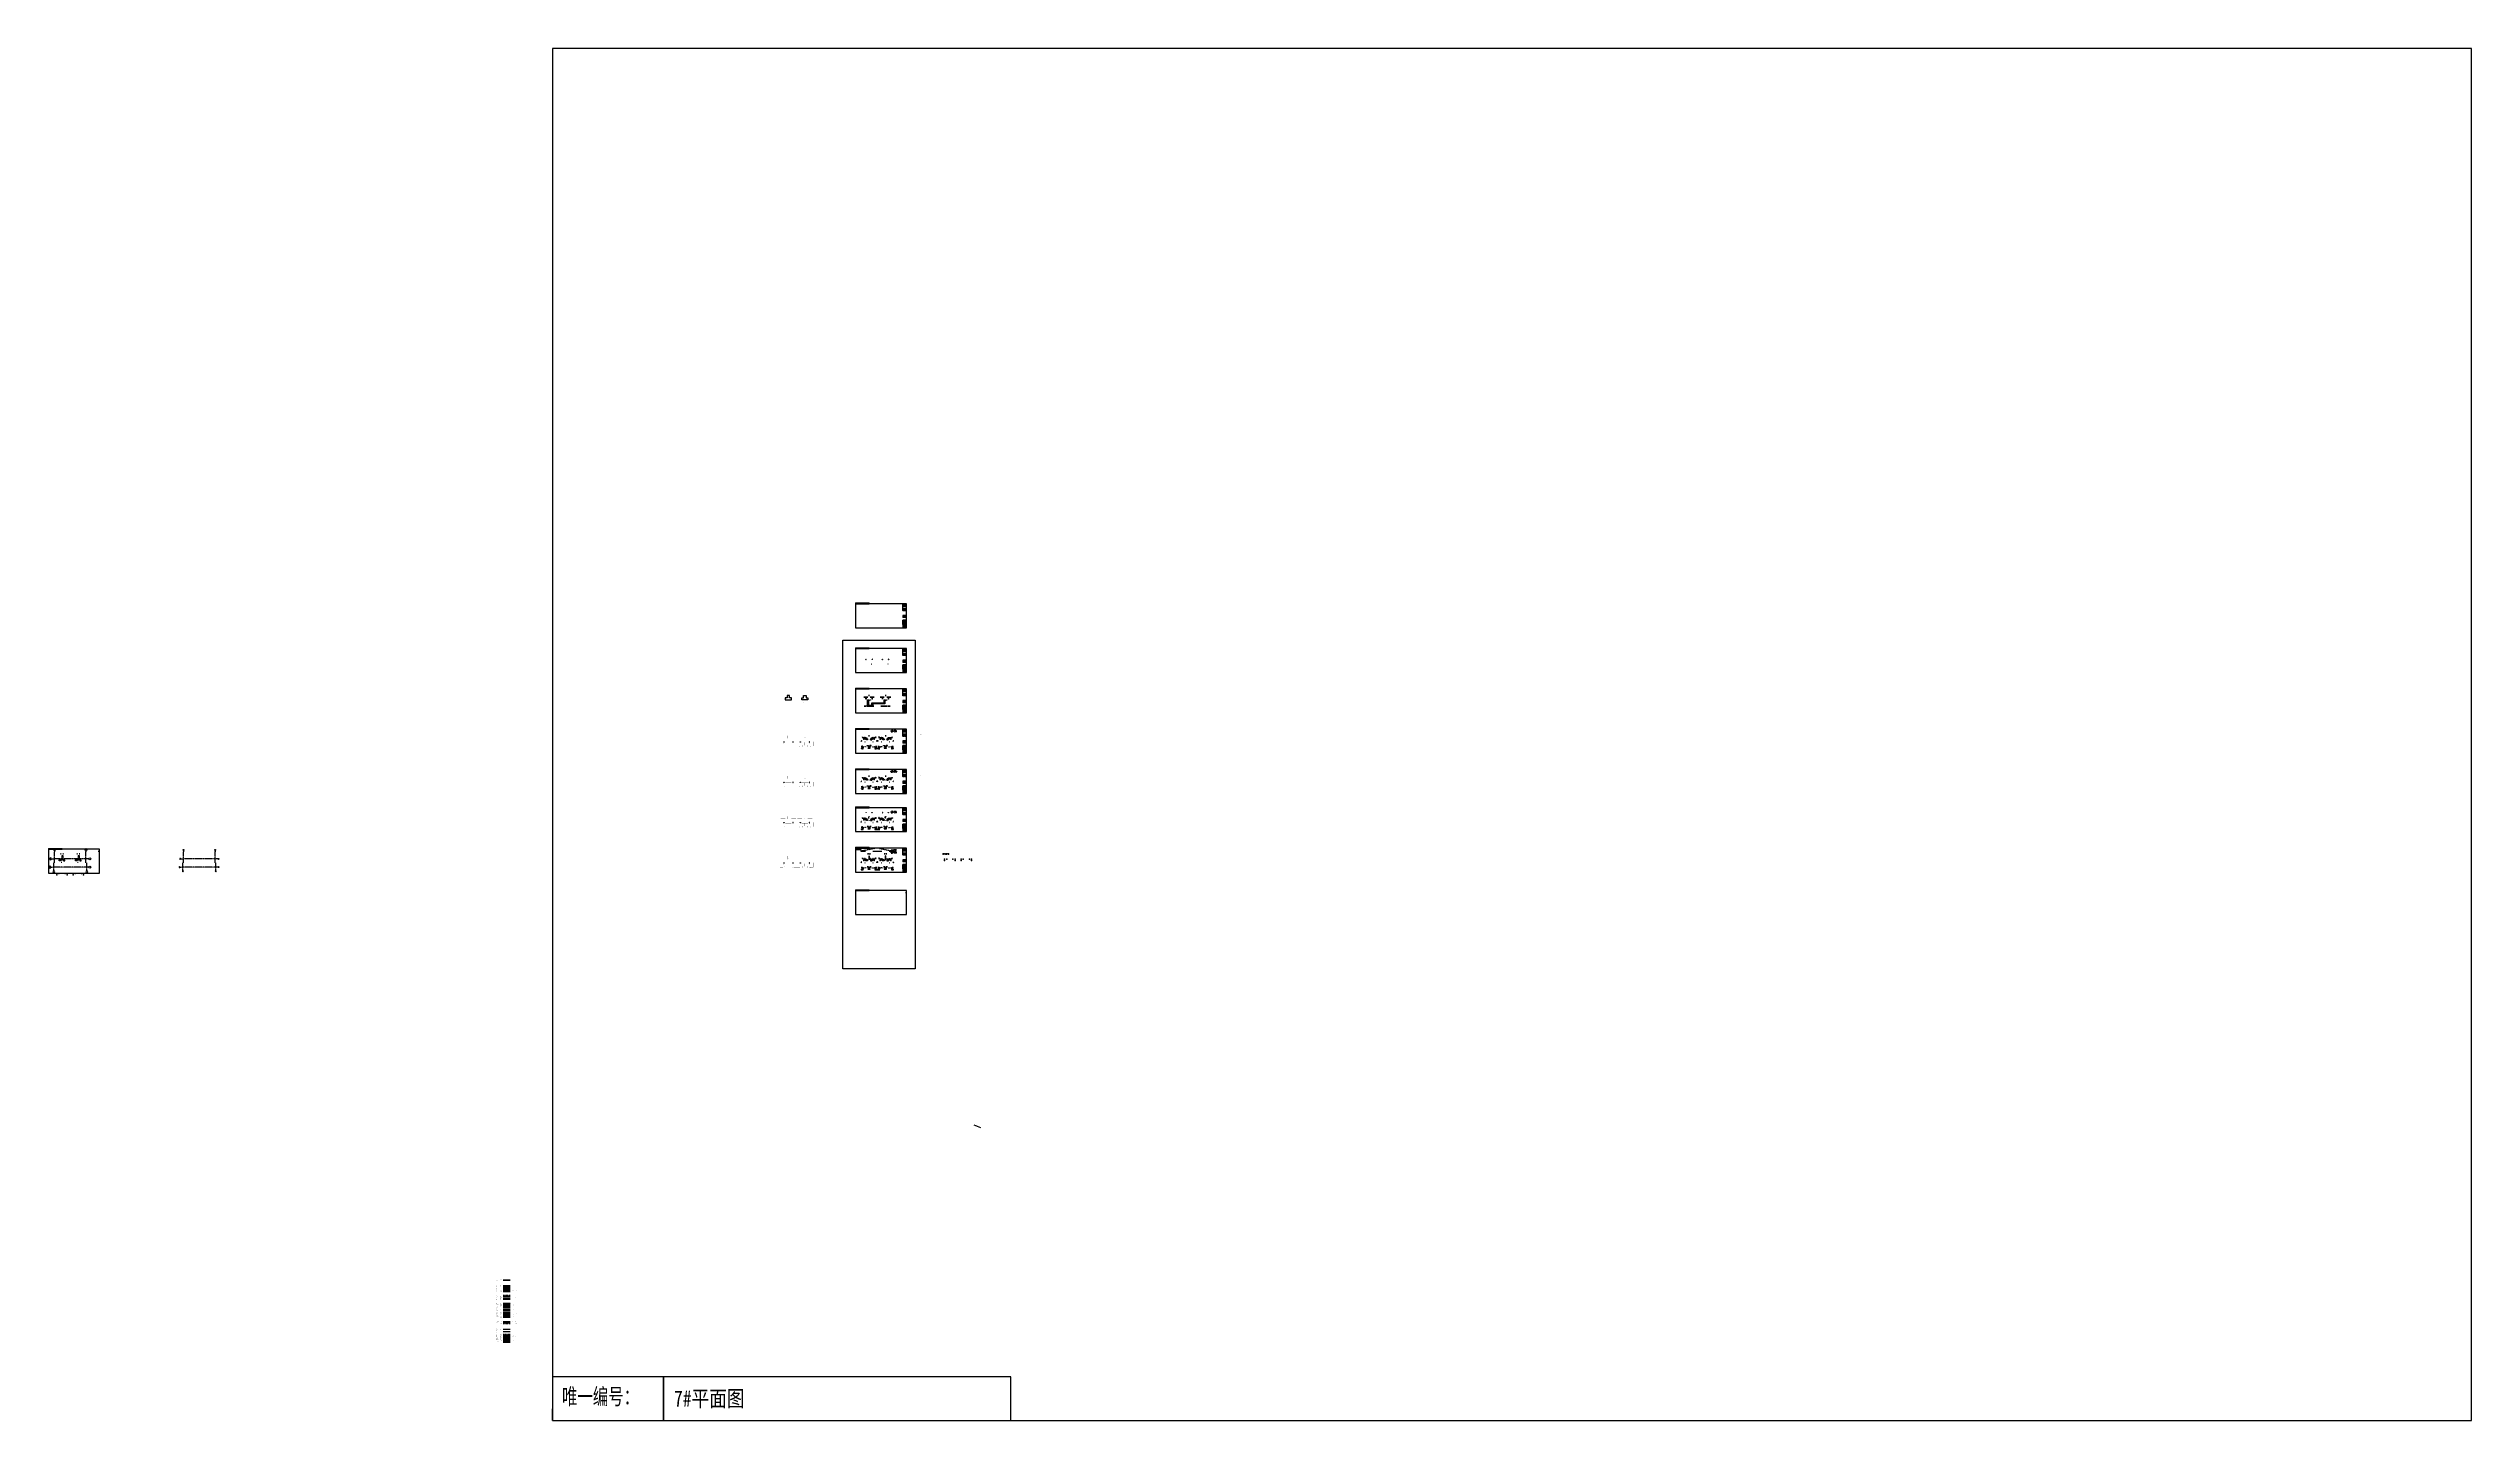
# Model space of a CAD drawing. Extents: x -624355 to 2378000, y 0 to 1700000.
import ezdxf
from ezdxf.enums import TextEntityAlignment as Align

# ---------------------------------------------------------------- set-up
doc = ezdxf.new("R2010")
doc.units = 0
doc.header["$LTSCALE"] = 1000
doc.header["$MEASUREMENT"] = 0
for name, pattern in [('$2$DASH', [0.35, 0.25, -0.1]), ('CENTER', [2, 1.25, -0.25, 0.25, -0.25]), ('DASH', [0.35, 0.25, -0.1]), ('HIDDEN', [0.375, 0.25, -0.125])]:
    doc.linetypes.add(name, pattern=pattern)
doc.layers.get('0').update_dxf_attribs({"linetype": 'CONTINUOUS'})
for name, color, linetype in [('$0$AE-FLOR', 151, 'CONTINUOUS'), ('AD-AREA-DIVD', 22, 'CONTINUOUS'), ('AD-AREA-OUTL', 31, 'CONTINUOUS'), ('AD-AREA-USNO', 13, 'CONTINUOUS'), ('AD-AXIS-AXIS', 1, 'CENTER'), ('AD-AXIS-CRCL', 3, 'CONTINUOUS'), ('AD-AXIS-NUMB', 255, 'CONTINUOUS'), ('AD-NAME-DRWN', 91, 'CONTINUOUS'), ('AD-NAME-ROOM', 9, 'CONTINUOUS'), ('AD-NOTE-BLPT', 3, 'CONTINUOUS'), ('AD-NOTE-CRCY', 3, 'CONTINUOUS'), ('AD-NOTE-HOLE', 51, 'CONTINUOUS'), ('AD-NUMB', 205, 'CONTINUOUS'), ('AD-NUMB-HOLE', 153, 'CONTINUOUS'), ('AD-NUMB-TNMT', 131, 'CONTINUOUS'), ('AD-POST', 91, 'CONTINUOUS'), ('AD-POST-CHAG', 4, 'HIDDEN'), ('AE-ABOV', 154, 'HIDDEN'), ('AE-DICH-STRU', 70, 'CONTINUOUS'), ('AE-DOOR-INSD', 61, 'CONTINUOUS'), ('AE-ELEV-1', 255, 'CONTINUOUS'), ('AE-ELEV-2', 253, 'CONTINUOUS'), ('AE-ELEV-3', 252, 'CONTINUOUS'), ('AE-ELEV-4', 251, 'CONTINUOUS'), ('AE-ELEV-4-HOLE', 252, 'HIDDEN'), ('AE-ELEV-4-RAIL', 251, 'CONTINUOUS'), ('AE-ELEV-EQPM', 85, 'CONTINUOUS'), ('AE-ELEV-MTRL1', 7, 'CONTINUOUS'), ('AE-EQPM', 70, 'CONTINUOUS'), ('AE-EQPM-ASSI', 9, 'CONTINUOUS'), ('AE-EQPM-KICH', 84, 'CONTINUOUS'), ('AE-EQPM-LIHT', 52, 'CONTINUOUS'), ('AE-FLDR-ROOF', 61, 'CONTINUOUS'), ('AE-FNSH', 11, 'CONTINUOUS'), ('AE-HDWR', 8, 'CONTINUOUS'), ('AE-PATN-MATE', 8, 'CONTINUOUS'), ('AE-PIPE', 10, 'CONTINUOUS'), ('AE-ROOF', 181, 'CONTINUOUS'), ('AE-ROOF-RIDG', 181, 'CONTINUOUS'), ('AE-STAR', 51, 'CONTINUOUS'), ('AE-STRU', 150, 'CONTINUOUS'), ('AE-STRU-HACH', 40, 'CONTINUOUS'), ('AE-SUFC', 3, 'CONTINUOUS'), ('AE-WALL', 255, 'CONTINUOUS'), ('AE-WALL-HACH', 15, 'CONTINUOUS'), ('AE-WIND', 11, 'CONTINUOUS'), ("Ax-07-F02-WY1$0$AX-01-P01-F(01)$0$Ax-A-Comp-Wall-F(01')$0$A-Wall-Fnsh", 152, 'CONTINUOUS'), ('C-SHET-LOGO', 7, 'CONTINUOUS'), ('C-SHET-SHET', 144, 'CONTINUOUS'), ('C-XREF-INT', 7, 'CONTINUOUS'), ('PX-05-TYN-ZUO$0$PX-B-COMP-WALL-BZ-LG-SUN$0$P-太阳能', 6, 'CONTINUOUS'), ('PX-T6-01-BZC-LG$0$P-Hydt-Boxx', 221, 'CONTINUOUS'), ('XD-AREA-USNO', 13, 'CONTINUOUS'), ('XD-AXIS-AXIS', 1, 'CENTER'), ('XD-DIMS-INSD', 73, 'CONTINUOUS'), ('XD-DIMS-OTSD', 73, 'CONTINUOUS'), ('XD-INDX', 43, 'CONTINUOUS'), ('XD-LEVL-HIGH', 61, 'CONTINUOUS'), ('XD-NAME-DRWN', 91, 'CONTINUOUS'), ('XD-NAME-ROOM', 9, 'CONTINUOUS'), ('XD-NUMB', 205, 'CONTINUOUS'), ('XD-SIGN', 191, 'CONTINUOUS')]:
    doc.layers.add(name, color=color, linetype=linetype)
for name, color, linetype, plot in [('C-XREF-PONT', 7, 'CONTINUOUS', False), ('C-XREF-SLCT', 7, 'CONTINUOUS', False), ('unSubverify', 51, 'CONTINUOUS', False), ('X-Area-住宅公摊', 172, 'CONTINUOUS', False), ('X-Area-住宅公摊H', 152, 'CONTINUOUS', False), ('X-Area-住宅套内', 212, 'CONTINUOUS', False), ('X-Area-住宅套内H', 223, 'CONTINUOUS', False), ('X-Area-户型编号', 212, 'CONTINUOUS', False), ('XD-FRAM', 2, 'CONTINUOUS', False), ('内框', 8, 'CONTINUOUS', False)]:
    doc.layers.add(name, color=color, linetype=linetype, plot=plot)
doc.layers.get('C-XREF-INT').off()
doc.styles.add('Acs', font='', dxfattribs={"width": 0.7})
doc.styles.get("Standard").update_dxf_attribs({"font": '', "width": 0.7})
doc.styles.add('STYLEP4', font='GOTHIC.TTF')
doc.styles.add('TH-STYLE1', font='', dxfattribs={"width": 0.7})
doc.styles.add('TH-STYLE2', font='', dxfattribs={"width": 0.7})
doc.styles.add('TH-STYLE3', font='TSSDENG.shx', dxfattribs={"width": 0.7, "bigfont": 'TSSDCHN.shx'})
doc.styles.add('TH-STYLEP5', font='')
doc.styles.add('TuKuang', font='', dxfattribs={"width": 1.1})
doc.styles.add('黑体', font='simhei.ttf')
doc.styles.get('Acs').set_extended_font_data('SimSun')
doc.styles.get('Standard').set_extended_font_data('SimSun')
doc.styles.get('TH-STYLE1').set_extended_font_data('SimSun')
doc.styles.get('TH-STYLE2').set_extended_font_data('SimSun')
doc.styles.get('TH-STYLEP5').set_extended_font_data('SimSun')
doc.styles.get('TuKuang').set_extended_font_data('SimSun')

# ---------------------------------------------------------------- blocks, each defined once
blk = doc.blocks.new('AcsAcadShareArea')
for points in [[(0, 0), (118900, 0), (118900, 85000), (0, 85000)], [(0, 0), (6893, 0), (6893, 2699), (0, 2699)], [(6893, 0), (28409, 0), (28409, 2708), (6893, 2708)], [(0, 733), (0, 733), (0, 0), (0, 0)]]:
    blk.add_lwpolyline(points, close=True)
at = {"insert": (597, 1991), "char_height": 1000, "width": 6073.9, "attachment_point": 1, "style": 'Acs'}
blk.add_mtext('唯一编号：', dxfattribs=at)
at = {"style": 'Acs', "width": 0.8}
blk.add_attdef('唯一编号', (7537, 861), '', height=1000, dxfattribs=at)
blk = doc.blocks.new('DT')
at = {"layer": 'AE-EQPM'}
for p, q in [((357604, 339947), (357604, 341347)), ((357604, 341347), (359204, 341347)), ((359204, 341347), (357604, 339947)), ((359204, 339947), (357604, 341347)), ((359204, 339947), (357604, 339947)), ((357854, 341547), (357854, 341747)), ((357854, 341747), (358954, 341747)), ((358954, 341547), (357854, 341547)), ((358954, 341747), (358954, 341547)), ((359204, 341347), (359204, 339947))]:
    blk.add_line(p, q, dxfattribs=at)
blk = doc.blocks.new('核心筒二维')
at = {"layer": 'AE-WIND', "linetype": 'DASH', "ltscale": 0.5}
blk.add_lwpolyline([(4025, -1400), (4475, -1400), (4475, -1500), (4025, -1500)], close=True, dxfattribs=at)
for points in [[(4025, -1435), (4475, -1435)], [(4025, -1465), (4475, -1465)], [(4075, -1435), (4075, -1465)], [(4425, -1435), (4425, -1465)]]:
    blk.add_lwpolyline(points, dxfattribs=at)
blk.add_blockref('DT', (-357354, -341777))
at = {"xscale": -1}
blk.add_blockref('DT', (364554, -341777), dxfattribs=at)
blk = doc.blocks.new('对开门冰箱')
at = {"layer": 'AE-EQPM-KICH'}
for p, q in [((75, -700), (75, -50)), ((75, -50), (675, -50)), ((675, -650), (75, -650)), ((675, -700), (75, -700)), ((675, -50), (675, -700))]:
    blk.add_line(p, q, dxfattribs=at)
blk.add_lwpolyline([(625, -700), (625, -725), (525, -725), (525, -700)], close=True, dxfattribs=at)
blk = doc.blocks.new('AX-E2-COMP-WALL$0$JB-RanQiReShuiQi')
at = {"layer": 'AE-EQPM-KICH'}
blk.add_line((-175, 75), (175, -75), dxfattribs=at)
blk.add_lwpolyline([(175, -75), (-175, -75), (-175, 75), (175, 75)], close=True, dxfattribs=at)
blk.add_circle((0, 0), 51, dxfattribs=at)
blk = doc.blocks.new('AX-E2-COMP-WALL$0$hr-rqb')
at = {"layer": 'AE-EQPM-KICH'}
blk.add_lwpolyline([(-125, -150), (-125, 0), (125, 0), (125, -150)], close=True, dxfattribs=at)
for centre in [(-62.5, -75), (62.5, -75)]:
    blk.add_circle(centre, 50, dxfattribs=at)
blk = doc.blocks.new('PX-05-TYN-ZUO$0$20170321181117')
at = {"layer": 'AE-PATN-MATE'}
h = blk.add_hatch(dxfattribs=at)
h.set_pattern_fill('CROSS', color=256, scale=60, style=0)
h.set_pattern_definition([(0, (-193867.23, 175119.19), (95.25, 95.25), [47.625, -142.875]), (90, (-193843.42, 175095.38), (-95.25, 95.25), [47.625, -142.875])])
h.paths.add_polyline_path([(350, -400), (2350, -400), (2350, -100), (350, -100)])
blk = doc.blocks.new('JB-XiDiPen-2a-Auto')
at = {"layer": 'AE-EQPM-KICH'}
for p, q in [((-320, -195), (-320, -445)), ((-150, -145), (-270, -145)), ((-270, -495), (-150, -495)), ((-94, -101, -60), (-106, -113, -60)), ((-8, -217, -60), (-104, -144, -60)), ((-100, -445), (-100, -195)), ((-70, -195), (-70, -445)), ((-63, -105, -60), (4, -205, -60)), ((270, -145), (-20, -145)), ((-20, -495), (270, -495)), ((4, -205, -60), (-8, -217, -60)), ((320, -445), (320, -195))]:
    blk.add_line(p, q, dxfattribs=at)
blk.add_lwpolyline([(350, -525), (350, -75), (-350, -75), (-350, -525)], close=True, dxfattribs=at)
for centre in [(-210, -320), (125, -320)]:
    blk.add_circle(centre, 25, dxfattribs=at)
for centre, radius, start, end in [((-270, -195), 50, 90, 180), ((-270, -445), 50, 180, 270), ((-150, -195), 50, 0, 90), ((-150, -445), 50, 270, 0), ((-92, -128, -60), 20.5, 133.226916, 232.689238), ((-80, -116, -60), 20.5, 33.764594, 133.226916), ((-20, -195), 50, 154.708275, 180), ((-20, -445), 50, 180, 270), ((-20, -195), 50, 90, 106.98815), ((270, -195), 50, 0, 90), ((270, -445), 50, 270, 0)]:
    blk.add_arc(centre, radius, start, end, dxfattribs=at)
blk = doc.blocks.new('JB-LuJv-2a-Auto')
at = {"layer": 'AE-EQPM-KICH'}
for p, q in [((-425, 0), (-425, -103)), ((-425, -167), (-425, -265)), ((-425, -303), (-425, -425)), ((-425, -425), (-350, -425)), ((-350, -525), (-350, -100)), ((-350, -100), (350, -100)), ((350, -450), (-350, -450)), ((350, -525), (-350, -525)), ((-319, -425), (-218, -425)), ((-225, -275), (-300, -275)), ((-175, -150), (-175, -225)), ((-175, -325), (-175, -400)), ((-148, -425), (-36, -425)), ((-50, -275), (-125, -275)), ((132, -425), (18, -425)), ((50, -275), (125, -275)), ((175, -150), (175, -225)), ((175, -325), (175, -400)), ((305, -425), (210, -425)), ((225, -275), (300, -275)), ((350, -100), (350, -525)), ((425, -425), (350, -425)), ((425, 0), (425, -103)), ((425, -167), (425, -265)), ((425, -303), (425, -425))]:
    blk.add_line(p, q, dxfattribs=at)
for centre, radius in [((-175, -275), 100), ((-175, -275), 50), ((175, -275), 100), ((175, -275), 50)]:
    blk.add_circle(centre, radius, dxfattribs=at)
blk = doc.blocks.new('*U126')
at = {"layer": 'AE-EQPM-KICH'}
for p, q in [((0, -1650), (0, 0)), ((0, 0), (2650, 0)), ((600, -1650), (600, -600)), ((600, -600), (2650, -600))]:
    blk.add_line(p, q, dxfattribs=at)
for p in [(0, 0), (2650, 0), (0, -1650)]:
    blk.add_point(p, dxfattribs=at)
at = {"layer": 'AE-EQPM-KICH', "extrusion": (0, 0, -1), "zscale": -1, "rotation": 270}
blk.add_blockref('JB-LuJv-2a-Auto', (0, -1050), dxfattribs=at)
at = {"layer": 'AE-EQPM-KICH'}
blk.add_blockref('JB-XiDiPen-2a-Auto', (1350, 0), dxfattribs=at)
blk = doc.blocks.new('户型二维')
at = {"layer": 'AE-ELEV-4', "linetype": 'DASH'}
for points in [[(2300, 600), (1006, -1941)], [(3600, 100), (2306, -2441)]]:
    blk.add_lwpolyline(points, dxfattribs=at)
at = {"layer": 'AE-EQPM-KICH'}
for p in [(3700, 10700), (3700, 9050), (6350, 10700)]:
    blk.add_point(p, dxfattribs=at)
at = {"layer": 'AE-PATN-MATE', "linetype": 'DASH'}
for points in [[(750, 6150, 0.19891237), (574, 6574), (150, 6150)], [(800, 7350, 0.19891237), (376, 7174), (800, 6750)], [(1350, 0, 0.19891237), (1570, -530), (2100, 0)], [(2250, 11500, 0.19891237), (2030, 12030), (1500, 11500)], [(2300, 0, 0.19891237), (2651, -849), (3500, 0)]]:
    blk.add_lwpolyline(points, format="xyb", dxfattribs=at)
at = {"layer": 'AE-PATN-MATE', "linetype": 'DASH', "elevation": 0}
for points in [[(5025, 10900, 0.19891237), (4849, 11324), (4425, 10900)], [(5025, 10900, -0.19891237), (5201, 11324), (5625, 10900)], [(8550, 900, 0.19891237), (8770, 370), (9300, 900)]]:
    blk.add_lwpolyline(points, format="xyb", dxfattribs=at)
at = {"layer": 'AE-EQPM-KICH', "xscale": -1}
blk.add_blockref('*U126', (6350, 10700), dxfattribs=at)
for name, p, rotation in [('AX-E2-COMP-WALL$0$hr-rqb', (3850, 10225), 270), ('对开门冰箱', (3700, 9800), 90), ('AX-E2-COMP-WALL$0$JB-RanQiReShuiQi', (4250, 10625), 180)]:
    blk.add_blockref(name, p, dxfattribs=dict(at, rotation=rotation))
at = {"layer": 'PX-05-TYN-ZUO$0$PX-B-COMP-WALL-BZ-LG-SUN$0$P-太阳能', "xscale": -1}
blk.add_blockref('PX-05-TYN-ZUO$0$20170321181117', (6750, -80), dxfattribs=at)
blk = doc.blocks.new('房间功能')
at = {"layer": 'AD-NAME-ROOM'}
for points in [[(5020, 6020), (5470, 6020), (5470, 5820), (5020, 5820)], [(15380, 6020), (14930, 6020), (14930, 5820), (15380, 5820)], [(25420, 6020), (25870, 6020), (25870, 5820), (25420, 5820)], [(35780, 6020), (35330, 6020), (35330, 5820), (35780, 5820)]]:
    blk.add_lwpolyline(points, close=True, dxfattribs=at)
at = {"color": 8}
for points in [[(1500, 11280), (3000, 11280), (3000, 11220), (1500, 11220)], [(39300, 11280), (37800, 11280), (37800, 11220), (39300, 11220)]]:
    blk.add_wipeout(points, dxfattribs=at).dxf.layer = 'AE-HDWR'
for points in [[(600, 280), (2100, 280), (2100, 220), (600, 220)], [(40200, 280), (38700, 280), (38700, 220), (40200, 220)]]:
    blk.add_wipeout(points, dxfattribs=at).dxf.layer = 'AE-HDWR'
blk.add_wipeout([(7800, 1180), (9300, 1180), (9300, 1120), (7800, 1120)], dxfattribs=at).dxf.layer = 'AE-HDWR'
at = {"layer": 'AE-HDWR', "color": 8}
for points in [[(600, 280), (2100, 280), (2100, 220), (600, 220)], [(1500, 11280), (3000, 11280), (3000, 11220), (1500, 11220)], [(7800, 1180), (9300, 1180), (9300, 1120), (7800, 1120)]]:
    blk.add_lwpolyline(points, close=True, dxfattribs=at)
at = {"layer": 'AE-WALL'}
for points in [[(600, 220), (600, 280)], [(1500, 11220), (1500, 11280)], [(2100, 220), (2100, 280)], [(3000, 11220), (3000, 11280)], [(7800, 1120), (7800, 1180)], [(9300, 1120), (9300, 1180)]]:
    blk.add_lwpolyline(points, dxfattribs=at)
at = {"color": 8}
blk.add_wipeout([(18900, 11280), (17400, 11280), (17400, 11220), (18900, 11220)], dxfattribs=at).dxf.layer = 'AE-HDWR'
blk.add_wipeout([(19800, 280), (18300, 280), (18300, 220), (19800, 220)], dxfattribs=at).dxf.layer = 'AE-HDWR'
blk.add_wipeout([(12600, 1180), (11100, 1180), (11100, 1120), (12600, 1120)], dxfattribs=at).dxf.layer = 'AE-HDWR'
at = {"layer": 'AE-HDWR', "color": 8}
for points in [[(12600, 1180), (11100, 1180), (11100, 1120), (12600, 1120)], [(18900, 11280), (17400, 11280), (17400, 11220), (18900, 11220)], [(19800, 280), (18300, 280), (18300, 220), (19800, 220)]]:
    blk.add_lwpolyline(points, close=True, dxfattribs=at)
at = {"layer": 'AE-WALL'}
for points in [[(11100, 1120), (11100, 1180)], [(12600, 1120), (12600, 1180)], [(17400, 11220), (17400, 11280)], [(18300, 220), (18300, 280)], [(18900, 11220), (18900, 11280)], [(19800, 220), (19800, 280)]]:
    blk.add_lwpolyline(points, dxfattribs=at)
at = {"color": 8}
blk.add_wipeout([(33000, 1180), (31500, 1180), (31500, 1120), (33000, 1120)], dxfattribs=at).dxf.layer = 'AE-HDWR'
at = {"layer": 'AE-HDWR', "color": 8}
for points in [[(33000, 1180), (31500, 1180), (31500, 1120), (33000, 1120)], [(39300, 11280), (37800, 11280), (37800, 11220), (39300, 11220)], [(40200, 280), (38700, 280), (38700, 220), (40200, 220)]]:
    blk.add_lwpolyline(points, close=True, dxfattribs=at)
at = {"layer": 'AE-WALL'}
for points in [[(31500, 1120), (31500, 1180)], [(33000, 1120), (33000, 1180)], [(37800, 11220), (37800, 11280)], [(38700, 220), (38700, 280)], [(39300, 11220), (39300, 11280)], [(40200, 220), (40200, 280)]]:
    blk.add_lwpolyline(points, dxfattribs=at)
at = {"color": 8}
blk.add_wipeout([(21900, 11280), (23400, 11280), (23400, 11220), (21900, 11220)], dxfattribs=at).dxf.layer = 'AE-HDWR'
blk.add_wipeout([(21000, 280), (22500, 280), (22500, 220), (21000, 220)], dxfattribs=at).dxf.layer = 'AE-HDWR'
blk.add_wipeout([(28200, 1180), (29700, 1180), (29700, 1120), (28200, 1120)], dxfattribs=at).dxf.layer = 'AE-HDWR'
at = {"layer": 'AE-HDWR', "color": 8}
for points in [[(21000, 280), (22500, 280), (22500, 220), (21000, 220)], [(21900, 11280), (23400, 11280), (23400, 11220), (21900, 11220)], [(28200, 1180), (29700, 1180), (29700, 1120), (28200, 1120)]]:
    blk.add_lwpolyline(points, close=True, dxfattribs=at)
at = {"layer": 'AE-WALL'}
for points in [[(21000, 220), (21000, 280)], [(21900, 11220), (21900, 11280)], [(22500, 220), (22500, 280)], [(23400, 11220), (23400, 11280)], [(28200, 1120), (28200, 1180)], [(29700, 1120), (29700, 1180)]]:
    blk.add_lwpolyline(points, dxfattribs=at)
blk = doc.blocks.new('*U61')
for p, q in [((900, 60), (0, 60)), ((900, 0), (0, 0))]:
    blk.add_line(p, q)
for points in [[(60, 0), (0, 0), (0, 60), (60, 60)], [(840, 0), (900, 0), (900, 60), (840, 60)]]:
    blk.add_lwpolyline(points, close=True)
blk = doc.blocks.new('核心筒二维-1F')
at = {"layer": 'AE-WALL-HACH'}
h = blk.add_hatch(dxfattribs=at)
h.set_pattern_fill('加气混凝土', color=256, scale=50)
h.set_pattern_definition([(0, (177, -183), (300, 600), [0, -600]), (0, (-174, -264), (300, 600), [0, -600]), (0, (21, -270), (300, 600), [0, -600]), (0, (234, -93), (300, 600), [0, -600]), (0, (-15, -300), (300, 600), [0, -600]), (0, (294, 285), (300, 600), [0, -600]), (0, (111, 237), (300, 600), [0, -600]), (0, (207, 162), (300, 600), [0, -600]), (0, (-282, 150), (300, 600), [0, -600]), (0, (12, 123), (300, 600), [0, -600]), (0, (-102, -30), (300, 600), [0, -600]), (0, (-96, -255), (300, 600), [0, -600]), (0, (129, -279), (300, 600), [0, -600]), (0, (294, -15), (300, 600), [0, -600]), (0, (-267, -108), (300, 600), [0, -600]), (0, (-216, -6), (300, 600), [0, -600]), (0, (18, -48), (300, 600), [0, -600]), (0, (-66, -135), (300, 600), [0, -600]), (0, (-114, 63), (300, 600), [0, -600]), (0, (-39, 288), (300, 600), [0, -600]), (0, (-243, -234), (300, 600), [0, -600]), (0, (87, 165), (300, 600), [0, -600]), (0, (-192, 174), (300, 600), [0, -600]), (0, (-240, 252), (300, 600), [0, -600]), (130.6013, (257.143, 97.143), (-1499.99998, 1800), [26.342, -11037.11]), (18.435, (214.29, 108.57), (1500, 600), [27.105, -3767.628]), (90, (214.3, 82.86), (300, 600), [25.714, -1174.286]), (161.565, (240, 74.29), (-1500, 600), [27.105, -3767.628]), (53.13, (240, 74.29), (300, 600), [28.57, -2971.43]), (135, (262.86, -231.43), (-300, 600), [24.244, -1672.813]), (45, (228.57, -231.43), (300, 600), [24.244, -1672.813]), (135, (245.71, -248.57), (-300, 600), [24.244, -1672.813]), (45, (245.71, -248.57), (300, 600), [24.244, -1672.813]), (116.565, (-25.7, 171.43), (-5e-05, 1200), [31.944, -638.877]), (180, (-40, 200), (-300, 600), [34.286, -565.714]), (63.435, (-88.57, 171.43), (3e-06, 1200), [31.944, -638.877]), (116.565, (-74.3, 142.86), (-5e-05, 1200), [31.944, -638.877]), (0, (-74.3, 142.86), (300, 600), [34.286, -565.714]), (63.435, (-40, 142.86), (3e-06, 1200), [31.944, -638.877]), (107.10273, (200, -31.429), (-899.999966, 3000.000005), [38.861, -16282.903]), (143.9726, (188.57, 5.714), (-5699.99993, 4200), [38.861, -8122.02]), (180, (157.14, 28.6), (-300, 600), [37.143, -562.857]), (36.0274, (88.57, 5.714), (5699.99996, 4199.99995), [38.861, -8122.02]), (71.565, (77.14, -28.57), (900, 3000), [36.14, -3758.593]), (107.10273, (88.571, -65.714), (-899.999966, 3000.000005), [38.861, -16282.903]), (143.9726, (120, -88.57), (-5699.99993, 4200), [38.861, -8122.02]), (0, (120, -88.6), (300, 600), [37.143, -562.857]), (36.0274, (157.143, -88.57), (5699.99996, 4199.99995), [38.861, -8122.02]), (71.565, (188.57, -65.71), (900, 3000), [36.14, -3758.593]), (150.2551, (205.714, 248.57), (-900, 600), [23.035, -4814.32]), (90, (185.7, 237.14), (300, 600), [22.857, -1177.143]), (29.7449, (185.714, 237.14), (900, 600), [23.035, -4814.32]), (116.565, (65.7, -177.14), (-5e-05, 1200), [31.944, -638.877]), (168.6901, (51.43, -148.57), (-2700, 600), [29.137, -6089.686]), (41.1859, (0, -162.857), (7499.99995, 6599.99994), [30.372, -12725.802]), (90, (0, -191.43), (300, 600), [28.57, -1171.43]), (138.8141, (22.857, -211.429), (-7499.99987, 6600.00004), [30.372, -12725.802]), (16.69924, (22.857, -211.429), (9899.99993, 2999.99997), [29.83, -12498.538]), (60.9454, (51.43, -202.857), (300, 600), [29.416, -12325.34]), (109.9831, (-185.714, 74.286), (-1500.00001, 4199.99999), [33.442, -14012.198]), (155.55605, (-197.143, 105.714), (-3900.00001, 1799.99996), [34.523, -14465.131]), (24.44395, (-260, 105.714), (3900, 1799.99999), [34.523, -14465.131]), (70.0169, (-271.429, 74.286), (1500, 4199.99999), [33.442, -14012.198]), (109.9831, (-260, 42.857), (-1500.00001, 4199.99999), [33.442, -14012.198]), (160.0169, (-228.57, 31.43), (-1500, 599.99997), [33.442, -6989.378]), (19.9831, (-228.57, 31.43), (1500, 600), [33.442, -6989.378]), (70.0169, (-197.143, 42.857), (1500, 4199.99999), [33.442, -14012.198]), (122.0054, (37.14, 20), (-300.00004, 600), [26.954, -5633.434]), (18.435, (-2.86, 34.29), (1500, 600), [27.105, -3767.628]), (90, (-2.86, 8.57), (300, 600), [25.714, -1174.286]), (161.565, (22.86, 0), (-1500, 600), [27.105, -3767.628]), (54.4623, (22.857, 0), (2100, 3000), [24.578, -10298.211]), (116.565, (-137.14, -125.7), (-5e-05, 1200), [31.944, -638.877]), (180, (-151.4, -97.14), (-300, 600), [31.43, -568.57]), (59.0362, (-200, -125.714), (300, 600), [33.32, -6963.822]), (120.9638, (-182.857, -154.286), (-300.00004, 599.99997), [33.32, -6963.822]), (0, (-182.86, -154.3), (300, 600), [31.43, -568.57]), (63.435, (-151.43, -154.3), (3e-06, 1200), [31.944, -638.877])])
edge = h.paths.add_edge_path()
edge.add_line((3440, -140), (3500, -140))
edge.add_line((3500, -140), (3500, 4600))
edge.add_line((3500, 4600), (3600, 4600))
edge.add_line((3600, 4600), (3600, -240))
edge.add_line((3600, -240), (3440, -240))
at = {"layer": 'AE-WALL'}
for points in [[(3438, 4600), (3500, 4600), (3500, 4568)], [(3440, -140), (3500, -140), (3500, 4600), (3600, 4600), (3600, -240), (3440, -240)], [(3600, 4617), (3600, 4568)], [(3500, -140), (3400, -140)], [(3520, -240), (3400, -240)]]:
    blk.add_lwpolyline(points, dxfattribs=at)
at = {"layer": 'AE-WIND'}
for points in [[(1800, 7150), (2700, 7150), (2700, 6950), (1800, 6950)], [(5400, 7150), (4500, 7150), (4500, 6950), (5400, 6950)]]:
    blk.add_lwpolyline(points, close=True, dxfattribs=at)
blk.add_blockref('DT', (-357354, -341777))
at = {"xscale": -1}
blk.add_blockref('DT', (364554, -341777), dxfattribs=at)
at = {"layer": 'AE-WIND', "extrusion": (0, 0, -1), "xscale": -1, "zscale": -1, "rotation": 180}
blk.add_blockref('*U61', (-2700, 7080), dxfattribs=at)
at = {"layer": 'AE-WIND', "extrusion": (0, 0, -1), "zscale": -1, "rotation": 180}
blk.add_blockref('*U61', (-4500, 7080), dxfattribs=at)
blk = doc.blocks.new('Ax-07-F02-WY1$0$AX-01-P01-F(01)$0$A$C23455073')
at = {"layer": "Ax-07-F02-WY1$0$AX-01-P01-F(01)$0$Ax-A-Comp-Wall-F(01')$0$A-Wall-Fnsh"}
blk.add_lwpolyline([(917, 647), (917, 479), (833, 279), (833, 160)], dxfattribs=at)
blk = doc.blocks.new('1F标高')
at = {"layer": 'AE-PATN-MATE', "linetype": 'DASH'}
for points in [[(5855, 10388, 0.19891237), (6173, 10520), (5855, 10838)], [(5855, 10388, -0.19891237), (6173, 10256), (5855, 9938)], [(26255, 10388, 0.19891237), (26573, 10520), (26255, 10838)], [(26255, 10388, -0.19891237), (26573, 10256), (26255, 9938)]]:
    blk.add_lwpolyline(points, format="xyb", dxfattribs=at)
at = {"layer": 'C-XREF-INT', "rotation": 179.9995736971572}
for p in [(5540, 17017), (25940, 17017)]:
    blk.add_blockref('Ax-07-F02-WY1$0$AX-01-P01-F(01)$0$A$C23455073', p, dxfattribs=at)
blk = doc.blocks.new('*U56')
at = {"linetype": 'DASH', "ltscale": 0.3}
for p, q in [((128495, -20347), (128705, -20347)), ((128495, -20467), (128705, -20467))]:
    blk.add_line(p, q, dxfattribs=at)
blk.add_line((128705, -20347), (128705, -20467))
blk.add_lwpolyline([(128495, -20347), (128405, -20347, 1), (128405, -20467), (128495, -20467)], format="xyb")
for start, end in [(54.74604, 90), (270, 312.680691), (341.716733, 22.285246)]:
    blk.add_arc((128405, -20407), 60, start, end)
blk = doc.blocks.new('*U154')
for p, q in [((0, 480), (640, 480)), ((0, 480), (200, 373)), ((0, 0), (0, 480)), ((0, 0), (200, 228)), ((0, 0), (640, 0)), ((200, 960), (440, 960)), ((200, 480), (200, 960)), ((440, 480), (440, 960)), ((640, 480), (440, 373)), ((640, 0), (440, 228)), ((640, 0), (640, 480))]:
    blk.add_line(p, q)
blk.add_lwpolyline([(200, 480), (200, 228, 1), (440, 228), (440, 480)], format="xyb")
for start, end in [(144.7460395, 180), (71.7167334, 112.2852456), (0, 42.6806914)]:
    blk.add_arc((320, 228), 120, start, end)
blk = doc.blocks.new('机房小屋面排水')
at = {"layer": 'AD-NOTE-BLPT', "yscale": 0.4166666666666667, "zscale": 0.4166666666666667}
for p, xscale, rotation in [((17650, -5373), -0.4166666666666667, 270), ((25750, -5373), 0.4166666666666667, 90)]:
    blk.add_blockref('*U154', p, dxfattribs=dict(at, xscale=xscale, rotation=rotation))
at = {"layer": 'AE-FLDR-ROOF', "rotation": 180}
blk.add_blockref('*U56', (153305, -31647), dxfattribs=at)
blk = doc.blocks.new('楼梯间窗平面')
at = {"layer": 'AE-HDWR'}
blk.add_lwpolyline([(0, 0), (1200, 0), (1200, -200), (0, -200)], close=True, dxfattribs=at)
blk.add_wipeout([(0, 0), (1200, 0), (1200, -200), (0, -200)]).dxf.layer = 'AE-HDWR'
at = {"layer": 'AE-WALL'}
for points in [[(0, 0), (0, -200)], [(1200, 0), (1200, -200)]]:
    blk.add_lwpolyline(points, dxfattribs=at)
at = {"layer": 'AE-WIND'}
for points in [[(0, 0), (1200, 0)], [(0, -65), (1200, -65)], [(0, -135), (1200, -135)], [(1200, -200), (0, -200)], [(50, -65), (50, -135)], [(1150, -65), (1150, -135)]]:
    blk.add_lwpolyline(points, dxfattribs=at)
blk = doc.blocks.new('THAPE_A1L2_inner')
blk.add_line((1251, 527), (1251, 555))
at = {"layer": '内框'}
for p, q in [((0, 612), (0, 594)), ((0, 612), (336, 612)), ((56, 594), (56, 612)), ((56, 612), (56, 594)), ((298, 594), (298, 612)), ((298, 612), (298, 594)), ((336, 594), (336, 612)), ((0, 594), (56, 594)), ((32, 594), (0, 594)), ((96, 594), (32, 594)), ((56, 594), (298, 594)), ((224, 594), (96, 594)), ((336, 594), (224, 594)), ((298, 594), (336, 594))]:
    blk.add_line(p, q, dxfattribs=at)
blk.add_lwpolyline([(0, 0), (1261, 0), (1261, 594), (0, 594)], close=True, dxfattribs=at)
at = {"layer": '内框', "const_width": 1.4}
blk.add_lwpolyline([(25, 584), (25, 10), (1251, 10), (1251, 584)], close=True, dxfattribs=at)
at = {"layer": '内框', "const_width": 0.5}
blk.add_lwpolyline([(1171, 584), (1171, 10)], dxfattribs=at)
at = {"layer": '内框', "style": '黑体', "width": 0.8}
for s, p in [('内框名称：', (5, 599)), ('A1L2', (302, 599))]:
    blk.add_text(s, height=8, dxfattribs=at).set_placement(p)
blk.add_attdef('内框名称', (59, 599), '', height=8, dxfattribs=at)
blk = doc.blocks.new('第四道尺寸-2F')
at = {"layer": 'AE-HDWR'}
blk.add_lwpolyline([(3810, 2880), (3750, 2880), (3750, 3100), (3810, 3100)], close=True, dxfattribs=at)
at = {"layer": 'AE-STAR', "linetype": 'DASH', "ltscale": 0.5}
for points in [[(2666, 1320), (3550, 1320), (3550, 1840), (2350, 1840)], [(3550, 1580), (2350, 1580)], [(3550, 1320), (3550, 1106)]]:
    blk.add_lwpolyline(points, dxfattribs=at)
blk = doc.blocks.new('TH')
at = {"linetype": 'Continuous'}
h = blk.add_hatch(color=256, dxfattribs=at)
h.dxf.hatch_style = 1
h.paths.add_polyline_path([(3, 3), (3, 3), (2, 3), (1, 3), (0, 3), (0, 3), (0, 3), (0, 3), (1, 3), (1, 3), (1, 3), (1, 2), (1, 2), (1, 2), (1, 2), (0, 2), (0, 2), (0, 2), (1, 2), (1, 2), (1, 2), (1, 1), (1, 1), (1, 1), (1, 1), (1, 1), (1, 1), (1, 1), (1, 1), (1, 1), (1, 1), (1, 1), (1, 1), (0, 1), (0, 1), (0, 1), (0, 1), (0, 1), (0, 0), (0, 0), (0, 0), (0, 0), (0, 0), (0, 0), (0, 0), (0, 0), (1, 0), (1, 0), (1, 0), (1, 0), (1, 0), (1, 1), (1, 1), (1, 1), (1, 1), (1, 1), (1, 1), (1, 1), (1, 1), (1, 1), (2, 1), (2, 1), (2, 1), (2, 1), (2, 1), (2, 1), (2, 1), (2, 1), (2, 0), (2, 0), (2, 0), (2, 0), (2, 0), (2, 0), (2, 0), (3, 0), (3, 0), (3, 0), (3, 0), (3, 0), (3, 0), (3, 0), (3, 0), (3, 0), (3, 1), (3, 1), (3, 1), (3, 1), (3, 1), (2, 1), (2, 1), (2, 1), (2, 1), (2, 1), (2, 1), (2, 1), (2, 1), (2, 1), (2, 1), (2, 1), (2, 1), (2, 2), (3, 2), (3, 2), (2, 2), (2, 2), (2, 2), (2, 3), (2, 3), (2, 3), (3, 3), (3, 3)])
h = blk.add_hatch(color=256, dxfattribs=at)
h.dxf.hatch_style = 1
h.paths.add_polyline_path([(4, 3), (4, 3), (4, 3), (4, 3), (4, 3), (4, 3), (4, 3), (4, 3), (4, 3), (4, 3), (4, 3), (4, 2), (4, 2), (4, 2), (4, 2), (3, 2), (3, 2), (3, 2), (3, 2), (3, 2), (4, 2), (4, 2), (4, 2), (4, 1), (4, 1), (4, 1), (4, 2), (4, 2)])
h = blk.add_hatch(color=256, dxfattribs=at)
h.dxf.hatch_style = 1
h.paths.add_polyline_path([(6, 1), (6, 1), (6, 1), (6, 1), (5, 1), (5, 1), (5, 1), (5, 1), (3, 1), (3, 1), (4, 1), (5, 1), (5, 0), (5, 0), (5, 1), (6, 1), (6, 1), (6, 1), (6, 1)])
h = blk.add_hatch(color=256, dxfattribs=at)
h.dxf.hatch_style = 1
h.paths.add_polyline_path([(6, 2), (6, 2), (6, 2), (6, 2), (6, 2), (6, 2), (6, 2), (6, 3), (6, 3), (6, 3), (6, 3), (6, 3), (6, 3), (6, 3), (6, 3), (6, 3), (6, 3), (6, 3), (6, 3), (5, 3), (5, 3), (5, 3), (5, 2), (5, 3), (5, 3), (5, 3), (5, 3), (5, 3), (5, 3), (5, 3), (5, 3), (5, 2), (5, 2), (5, 2), (5, 2), (5, 2), (5, 2), (4, 2), (4, 2), (4, 2), (4, 2), (4, 2), (4, 2), (5, 2), (5, 2), (5, 2), (5, 2), (5, 2), (5, 2), (5, 2), (5, 2), (5, 2), (5, 2), (5, 1), (5, 1), (5, 1), (5, 1), (5, 1), (6, 1), (6, 1), (6, 1), (6, 1), (6, 1), (6, 1), (6, 2), (6, 2), (6, 2), (6, 2), (6, 2), (6, 2), (6, 2), (6, 2), (6, 2), (5, 2), (5, 2), (5, 2), (5, 2), (5, 2), (5, 2), (5, 2), (5, 2), (5, 2), (5, 2), (5, 2), (5, 2)])
h = blk.add_hatch(color=256, dxfattribs=at)
h.dxf.hatch_style = 1
h.paths.add_polyline_path([(8, 3), (9, 3), (9, 3), (9, 3), (7, 3), (7, 3), (8, 3), (8, 2), (8, 1), (8, 0), (8, 0), (8, 1), (8, 1)])
h = blk.add_hatch(color=256, dxfattribs=at)
h.dxf.hatch_style = 1
h.paths.add_polyline_path([(10, 3), (9, 3), (9, 3), (10, 3)])
h = blk.add_hatch(color=256, dxfattribs=at)
h.dxf.hatch_style = 1
h.paths.add_polyline_path([(10, 2), (9, 2), (9, 1), (9, 0), (10, 0)])
h = blk.add_hatch(color=256, dxfattribs=at)
h.dxf.hatch_style = 1
h.paths.add_polyline_path([(11, 2), (11, 2), (11, 2), (11, 2), (11, 2), (11, 2), (11, 2), (11, 2), (11, 2), (11, 2), (11, 2), (11, 2), (11, 2), (11, 2), (11, 2), (11, 2), (11, 2), (11, 2), (11, 2), (11, 2), (11, 2), (11, 2), (11, 2), (11, 2), (11, 2), (11, 2), (11, 2), (11, 2), (11, 2), (11, 2), (11, 2), (11, 2), (11, 2), (11, 2), (11, 2), (11, 2), (11, 2), (11, 2), (10, 2), (10, 2), (10, 2), (10, 2), (10, 2), (10, 2), (10, 2), (10, 2), (10, 2), (10, 2), (10, 2), (10, 2), (10, 2), (10, 2), (10, 2), (10, 2), (10, 2), (10, 2), (10, 2), (10, 2), (10, 2), (10, 2), (10, 2), (10, 2), (10, 2), (11, 2), (11, 2), (11, 2), (11, 2), (11, 2), (11, 2), (11, 2), (11, 2), (11, 2), (11, 2), (11, 2), (11, 2), (11, 2), (11, 2), (11, 2), (11, 2), (11, 2), (11, 2), (11, 2), (11, 2), (11, 2), (11, 2), (11, 2), (11, 2), (11, 2), (11, 2), (11, 2), (11, 2), (11, 2), (11, 2), (11, 2), (11, 2), (11, 2), (11, 2), (11, 2), (11, 1), (11, 1), (11, 1), (11, 1), (11, 1), (11, 1), (11, 1), (11, 1), (11, 1), (11, 1), (11, 1), (11, 1), (11, 1), (11, 1), (11, 1), (11, 1), (11, 1), (11, 1), (11, 1), (11, 1), (11, 1), (11, 1), (10, 1), (10, 1), (10, 1), (10, 1), (10, 1), (10, 1), (10, 1), (10, 1), (10, 1), (10, 1), (10, 1), (10, 1), (10, 1), (10, 1), (10, 1), (10, 1), (10, 1), (10, 1), (10, 1), (10, 1), (10, 1), (10, 1), (10, 1), (10, 1), (10, 1), (10, 1), (10, 1), (10, 1), (10, 1), (10, 1), (10, 1), (10, 1), (10, 1), (10, 1), (10, 1), (10, 1), (10, 1), (10, 1), (10, 1), (10, 1), (10, 1), (10, 1), (10, 1), (10, 1), (10, 1), (10, 1), (10, 1), (10, 1), (10, 1), (10, 1), (10, 1), (10, 1), (10, 1), (10, 1), (10, 1), (10, 1), (10, 0), (10, 0), (10, 0), (10, 0), (10, 0), (10, 0), (10, 0), (10, 0), (10, 0), (10, 0), (10, 0), (10, 0), (10, 0), (10, 0), (10, 0), (10, 0), (10, 0), (10, 0), (10, 0), (10, 0), (10, 0), (10, 0), (10, 0), (10, 0), (10, 0), (10, 0), (10, 0), (10, 0), (10, 0), (10, 0), (10, 0), (10, 0), (10, 0), (10, 0), (10, 0), (10, 0), (10, 0), (10, 0), (10, 0), (10, 0), (10, 0), (10, 0), (10, 0), (10, 0), (10, 0), (10, 0), (10, 0), (10, 0), (10, 0), (10, 0), (10, 0), (10, 0), (10, 0), (10, 0), (10, 0), (10, 0), (10, 0), (10, 0), (11, 0), (11, 0), (11, 0), (11, 0), (11, 0), (11, 0), (11, 0), (11, 0), (11, 0), (11, 0), (11, 0), (11, 0), (11, 0), (11, 0), (11, 0), (11, 0), (11, 0), (11, 0), (11, 0), (11, 0), (11, 0), (11, 0), (11, 0), (11, 0), (11, 0), (11, 0), (11, 0), (11, 0), (11, 0), (11, 0), (11, 0), (11, 0), (11, 0), (11, 0), (11, 0), (11, 0), (11, 0), (11, 0), (11, 0), (12, 0), (12, 1), (12, 1), (12, 1), (12, 1), (12, 1), (12, 1), (12, 1), (12, 2), (12, 2), (12, 2), (12, 2), (12, 2), (12, 2), (12, 2), (12, 2), (12, 2), (12, 2), (12, 2), (12, 2), (12, 2), (12, 2), (12, 2), (12, 2), (12, 2), (12, 2), (12, 2), (12, 2), (12, 2), (12, 2), (12, 2), (12, 2), (12, 2), (12, 2), (12, 2), (12, 2), (12, 2), (12, 2), (12, 2), (12, 2), (12, 2), (12, 2), (12, 2), (12, 2), (12, 2), (12, 2), (12, 2), (12, 2), (12, 2), (12, 2), (11, 2)])
h.paths.add_polyline_path([(11, 1), (11, 1), (11, 1), (11, 1), (11, 1), (11, 1), (11, 1), (11, 1), (11, 1), (11, 1), (11, 1), (11, 1), (11, 1), (11, 1), (11, 1), (11, 1), (11, 1), (11, 1), (11, 0), (11, 0), (11, 0), (11, 0), (11, 0), (11, 0), (11, 0), (11, 0), (11, 0), (11, 0), (11, 0), (11, 0), (11, 0), (11, 0), (11, 0), (11, 0), (11, 0), (11, 0), (11, 0), (11, 0), (11, 0), (11, 0), (11, 0), (11, 0), (11, 0), (11, 0), (11, 0), (11, 0), (11, 0), (11, 0), (11, 0), (11, 0), (11, 0), (11, 0), (11, 0), (11, 0), (11, 0), (11, 1), (11, 1), (11, 1), (11, 1), (11, 1), (11, 1), (11, 1), (11, 1), (11, 1), (11, 1), (11, 1), (11, 1), (11, 1), (11, 1), (11, 1), (11, 1), (11, 1), (11, 1), (11, 1), (11, 1), (11, 1), (11, 1), (11, 1), (11, 1), (11, 1), (11, 1), (11, 1), (11, 1), (11, 1), (11, 1), (11, 1)], flags=16)
h = blk.add_hatch(color=256, dxfattribs=at)
h.dxf.hatch_style = 1
h.paths.add_polyline_path([(13, 1), (13, 1), (13, 1), (13, 1), (13, 1), (13, 2), (13, 2), (13, 2), (13, 2), (13, 2), (13, 2), (13, 2), (13, 2), (13, 2), (13, 2), (13, 2), (13, 2), (13, 2), (13, 2), (13, 2), (13, 2), (13, 2), (13, 2), (13, 2), (13, 2), (13, 2), (13, 2), (13, 2), (13, 2), (13, 2), (13, 2), (13, 2), (13, 2), (13, 2), (13, 2), (13, 2), (13, 2), (13, 2), (13, 2), (13, 2), (13, 2), (13, 2), (13, 2), (13, 2), (13, 2), (13, 2), (13, 2), (13, 2), (13, 2), (13, 2), (13, 2), (13, 2), (13, 2), (13, 2), (13, 2), (13, 2), (13, 2), (13, 2), (13, 1), (13, 1), (13, 0), (14, 0), (14, 1), (14, 2), (14, 2), (14, 2), (14, 2), (14, 2), (14, 2), (14, 2), (14, 2), (14, 2), (14, 2), (14, 2), (14, 2), (14, 2), (14, 2), (14, 2), (14, 2), (14, 2), (14, 2), (14, 2), (14, 2), (14, 2), (14, 2), (14, 2), (14, 2), (14, 2), (14, 2), (14, 2), (14, 2), (14, 2), (14, 2), (14, 2), (14, 2), (14, 2), (14, 2), (14, 2), (14, 2), (14, 2), (14, 2), (14, 2), (14, 2), (14, 2), (14, 2), (14, 2), (14, 2), (14, 2), (14, 2), (14, 2), (14, 2), (14, 2), (14, 2), (14, 2), (14, 2), (14, 2), (14, 2), (14, 2), (14, 2), (14, 2), (14, 2), (14, 2), (14, 2), (14, 2), (14, 2), (13, 2), (13, 2), (13, 2), (13, 2), (13, 2), (13, 2), (13, 2), (13, 2), (13, 2), (13, 2), (13, 2), (13, 2), (13, 2), (13, 2), (13, 2), (13, 2), (13, 2), (13, 2), (13, 2), (13, 2), (13, 2), (13, 2), (13, 2), (13, 2), (13, 2), (13, 2), (13, 2), (13, 2), (13, 2), (13, 2), (13, 2), (13, 2), (13, 2), (13, 2), (13, 2), (13, 2), (13, 2), (13, 2), (13, 2), (13, 2), (12, 2), (12, 0), (13, 0)])
h = blk.add_hatch(color=256, dxfattribs=at)
h.dxf.hatch_style = 1
h.paths.add_polyline_path([(15, 2), (15, 2), (15, 2), (15, 2), (15, 2), (15, 2), (15, 2), (15, 2), (15, 2), (15, 2), (15, 2), (15, 2), (15, 2), (15, 2), (15, 2), (15, 2), (15, 2), (15, 2), (15, 2), (16, 2), (16, 2), (16, 2), (16, 2), (16, 1), (16, 1), (16, 0), (16, 0), (16, 1), (16, 1), (16, 2), (16, 2), (16, 2), (16, 2), (16, 2), (16, 2), (16, 2), (16, 2), (16, 2), (16, 2), (16, 2), (16, 2), (16, 2), (16, 2), (16, 2), (16, 2), (16, 2), (16, 2), (16, 2), (16, 2), (16, 2), (16, 2), (16, 2), (16, 2), (16, 2), (16, 2), (16, 2), (16, 2), (16, 2), (16, 2), (16, 2), (16, 2), (16, 2), (16, 2), (16, 2), (16, 2), (16, 2), (16, 2), (16, 2), (16, 2), (16, 2), (16, 2), (16, 2), (16, 2), (16, 2), (16, 2), (16, 2), (16, 2), (16, 2), (16, 2), (16, 2), (16, 2), (15, 2), (15, 2), (15, 2), (15, 2), (15, 2), (15, 2), (15, 2), (15, 2), (15, 2), (15, 2), (15, 2), (15, 2), (15, 2), (15, 2), (15, 2), (15, 2), (15, 2), (15, 2), (15, 2), (15, 2), (15, 2), (15, 2), (15, 2), (15, 2), (15, 2), (15, 2), (15, 2), (15, 2), (15, 2), (15, 2), (15, 2), (15, 3), (14, 3), (14, 0), (15, 0), (15, 1), (15, 1), (15, 1), (15, 1), (15, 2), (15, 2), (15, 2), (15, 2), (15, 2), (15, 2), (15, 2), (15, 2), (15, 2), (15, 2), (15, 2), (15, 2), (15, 2), (15, 2), (15, 2), (15, 2), (15, 2), (15, 2), (15, 2), (15, 2), (15, 2), (15, 2), (15, 2), (15, 2), (15, 2)])
h = blk.add_hatch(color=256, dxfattribs=at)
h.dxf.hatch_style = 1
h.paths.add_polyline_path([(17, 2), (16, 2), (16, 1), (16, 1), (16, 1), (16, 0), (16, 0), (16, 0), (16, 0), (16, 0), (16, 0), (16, 0), (16, 0), (16, 0), (16, 0), (16, 0), (16, 0), (16, 0), (16, 0), (16, 0), (16, 0), (16, 0), (16, 0), (16, 0), (17, 0), (17, 0), (17, 0), (17, 0), (17, 0), (17, 0), (17, 0), (17, 0), (17, 0), (17, 0), (17, 0), (17, 0), (17, 0), (17, 0), (17, 0), (17, 0), (17, 0), (17, 0), (17, 0), (17, 0), (17, 0), (17, 0), (17, 0), (17, 0), (17, 0), (17, 0), (17, 0), (17, 0), (17, 0), (17, 0), (17, 0), (17, 0), (17, 0), (17, 0), (17, 0), (17, 0), (17, 0), (17, 0), (17, 0), (17, 0), (17, 0), (17, 0), (17, 0), (17, 0), (17, 0), (17, 0), (17, 0), (17, 0), (17, 0), (17, 0), (17, 0), (17, 0), (17, 0), (17, 0), (17, 0), (17, 0), (17, 0), (17, 0), (17, 0), (17, 0), (17, 0), (17, 0), (17, 0), (17, 0), (18, 0), (18, 0), (18, 0), (18, 0), (18, 0), (18, 0), (18, 0), (18, 0), (18, 0), (18, 0), (18, 0), (18, 0), (18, 0), (18, 0), (18, 0), (18, 0), (18, 0), (18, 2), (18, 2), (18, 1), (18, 1), (18, 1), (18, 1), (18, 0), (18, 0), (18, 0), (18, 0), (18, 0), (18, 0), (18, 0), (18, 0), (18, 0), (18, 0), (18, 0), (18, 0), (18, 0), (18, 0), (18, 0), (18, 0), (18, 0), (18, 0), (18, 0), (18, 0), (17, 0), (17, 0), (17, 0), (17, 0), (17, 0), (17, 0), (17, 0), (17, 0), (17, 0), (17, 0), (17, 0), (17, 0), (17, 0), (17, 0), (17, 0), (17, 0), (17, 0), (17, 0), (17, 0), (17, 0), (17, 0), (17, 0), (17, 0), (17, 0), (17, 0), (17, 0), (17, 0), (17, 0), (17, 0), (17, 0), (17, 0), (17, 0), (17, 0), (17, 0), (17, 0), (17, 1), (17, 1)])
h = blk.add_hatch(color=256, dxfattribs=at)
h.dxf.hatch_style = 1
h.paths.add_polyline_path([(20, 1), (20, 1), (20, 1), (20, 1), (20, 1), (20, 1), (20, 2), (20, 2), (20, 2), (20, 2), (20, 2), (20, 2), (20, 2), (20, 2), (20, 2), (20, 2), (20, 2), (20, 2), (20, 2), (20, 2), (20, 2), (20, 2), (20, 2), (20, 2), (20, 2), (20, 2), (20, 2), (20, 2), (20, 2), (20, 2), (20, 2), (20, 2), (20, 2), (20, 2), (20, 2), (20, 2), (20, 2), (20, 2), (20, 2), (20, 2), (20, 2), (20, 2), (20, 2), (20, 2), (20, 2), (20, 2), (20, 2), (20, 2), (20, 2), (20, 2), (20, 2), (20, 2), (20, 2), (20, 2), (20, 2), (20, 2), (20, 2), (20, 2), (20, 2), (20, 2), (20, 2), (20, 2), (20, 2), (20, 2), (20, 2), (20, 2), (20, 2), (20, 2), (20, 2), (20, 2), (20, 2), (20, 2), (20, 2), (20, 2), (20, 2), (20, 2), (20, 2), (20, 2), (20, 2), (20, 2), (20, 2), (20, 2), (19, 2), (19, 2), (19, 2), (19, 2), (19, 2), (19, 2), (19, 2), (19, 2), (19, 2), (19, 2), (19, 2), (19, 2), (19, 2), (19, 2), (19, 2), (19, 2), (19, 2), (19, 2), (19, 2), (19, 2), (19, 2), (19, 2), (19, 2), (19, 2), (19, 2), (19, 2), (19, 2), (19, 2), (19, 2), (19, 2), (19, 2), (19, 2), (19, 2), (19, 2), (19, 2), (19, 2), (19, 2), (19, 2), (19, 2), (19, 2), (19, 2), (19, 2), (19, 2), (19, 2), (19, 2), (19, 2), (19, 2), (19, 2), (19, 2), (19, 2), (19, 2), (19, 2), (20, 2), (20, 2), (20, 2), (20, 2), (20, 2), (20, 2), (20, 2), (20, 2), (20, 2), (20, 2), (20, 2), (20, 2), (20, 2), (20, 2), (20, 2), (20, 2), (20, 2), (20, 2), (20, 2), (20, 2), (20, 2), (20, 1), (20, 1), (20, 1), (20, 1), (20, 1), (20, 1), (20, 1), (20, 1), (20, 1), (19, 1), (19, 1), (19, 1), (19, 1), (19, 1), (19, 1), (19, 1), (19, 1), (19, 1), (19, 1), (19, 1), (19, 1), (19, 1), (19, 1), (19, 1), (19, 1), (19, 1), (19, 1), (19, 1), (19, 1), (19, 1), (19, 1), (19, 1), (19, 1), (19, 1), (19, 1), (19, 1), (19, 1), (19, 1), (19, 1), (19, 1), (19, 1), (19, 1), (19, 1), (19, 1), (19, 1), (19, 1), (19, 1), (19, 1), (19, 1), (19, 1), (19, 1), (19, 1), (19, 1), (19, 1), (19, 1), (19, 1), (19, 1), (19, 1), (19, 1), (19, 1), (19, 1), (19, 1), (19, 1), (19, 1), (19, 1), (19, 1), (19, 1), (19, 1), (19, 1), (19, 1), (19, 1), (19, 1), (19, 1), (18, 1), (18, 1), (18, 1), (18, 1), (18, 1), (18, 1), (18, 1), (18, 1), (18, 1), (18, 1), (18, 1), (18, 1), (18, 1), (18, 1), (18, 1), (18, 1), (18, 1), (18, 0), (18, 0), (18, 0), (18, 0), (18, 0), (18, 0), (18, 0), (18, 0), (18, 0), (18, 0), (18, 0), (18, 0), (19, 0), (19, 0), (19, 0), (19, 0), (19, 0), (19, 0), (19, 0), (19, 0), (19, 0), (19, 0), (19, 0), (19, 0), (19, 0), (19, 0), (19, 0), (19, 0), (19, 0), (19, 0), (19, 0), (19, 0), (19, 0), (19, 0), (19, 0), (19, 0), (19, 0), (19, 0), (19, 0), (19, 0), (19, 0), (19, 0), (19, 0), (19, 0), (19, 0), (19, 0), (19, 0), (19, 0), (19, 0), (19, 0), (19, 0), (19, 0), (19, 0), (19, 0), (19, 0), (19, 0), (19, 0), (19, 0), (19, 0), (19, 0), (19, 0), (19, 0), (19, 0), (19, 0), (19, 0), (19, 0), (19, 0), (19, 0), (19, 0), (19, 0), (19, 0), (19, 0), (19, 0), (19, 0), (19, 0), (19, 0), (19, 0), (19, 0), (19, 0), (19, 0), (19, 0), (20, 0), (20, 0), (20, 0), (20, 0), (20, 0), (20, 0), (20, 0), (20, 0), (20, 0), (20, 0), (20, 0), (20, 0), (20, 0), (20, 0), (20, 0), (20, 0), (20, 0), (20, 0), (20, 0), (20, 0), (20, 0), (20, 0), (20, 0), (20, 0), (20, 0), (20, 0), (20, 0), (20, 0), (20, 0), (20, 0), (20, 0), (20, 0)])
h.paths.add_polyline_path([(19, 1), (19, 1), (19, 1), (19, 1), (19, 1), (19, 1), (19, 1), (19, 1), (19, 1), (19, 1), (19, 1), (19, 1), (19, 1), (19, 1), (19, 1), (19, 1), (19, 1), (19, 1), (19, 1), (19, 1), (19, 1), (19, 1), (19, 1), (19, 1), (19, 1), (19, 1), (19, 1), (19, 1), (19, 1), (19, 1), (19, 1), (19, 1), (20, 1), (20, 1), (20, 1), (20, 1), (20, 1), (20, 1), (20, 1), (20, 1), (20, 1), (20, 1), (20, 1), (20, 1), (20, 1), (20, 1), (20, 1), (20, 1), (20, 1), (20, 1), (20, 1), (20, 1), (20, 1), (20, 1), (20, 1), (20, 0), (20, 0), (20, 0), (20, 0), (20, 0), (20, 0), (20, 0), (20, 0), (20, 0), (20, 0), (20, 0), (20, 0), (19, 0), (19, 0), (19, 0), (19, 0), (19, 0), (19, 0), (19, 0), (19, 0), (19, 0), (19, 0), (19, 0), (19, 0), (19, 0), (19, 0), (19, 0), (19, 0), (19, 0), (19, 0), (19, 0), (19, 0), (19, 0), (19, 0), (19, 0), (19, 0), (19, 0), (19, 0), (19, 0), (19, 0), (19, 0), (19, 0), (19, 0), (19, 0), (19, 1), (19, 1), (19, 1), (19, 1)], flags=16)
blk = doc.blocks.new('LOGO2014')
blk.add_line((80, 44), (80, 31))
at = {"lineweight": 9}
for points in [[(80, 0), (0, 0), (0, 44), (80, 44), (80, 0)], [(0, 31), (80, 31)], [(0, 26), (80, 26)], [(0, 16), (80, 16)], [(0, 7), (80, 7)]]:
    blk.add_lwpolyline(points, dxfattribs=at)
at = {"const_width": 0.5}
blk.add_lwpolyline([(80, 0), (0, 0), (0, 44), (80, 44)], close=True, dxfattribs=at)
blk.add_lwpolyline([(0, 7), (80, 7)], dxfattribs=at)
at = {"linetype": 'Continuous', "xscale": 2.207590749970477, "yscale": 2.207590749970477, "zscale": 2.207590749970477}
blk.add_blockref('TH', (18, 34), dxfattribs=at)
at = {"attachment_point": 7}
for s, insert, char_height, style in [('{\\fSTXihei|b0|i0|c0|p34;27F, 1800 Zhongshan West Rd.  Shanghai 200235,PRC}', (4, 9), 1.5, 'TH-STYLEP5'), ('{\\W1;\\T0.9;www.thape.com}', (27, 27), 2.65, 'TH-STYLE2'), ('{\\fSTXihei|b0|i0|c0|p34;A131002117}', (60, 9), 2, 'TH-STYLEP5')]:
    blk.add_mtext(s, dxfattribs=dict(at, insert=insert, char_height=char_height, style=style))
for s, insert, char_height, width, attachment_point, style in [('{\\fSimHei|b1|i0|c134|p2;\\W1;\\T1.1;上 海 天 华 建 筑 设 计 有 限 公 司}', (40, 23), 2.7, 80.95, 5, 'TH-STYLE2'), ('{\\fSTXihei|b0|i0|c134|p2;所有施工图蓝图须加盖本公司施工图用图章后为有效施工图}', (5, 5), 2.02, 75.85, 1, 'TH-STYLEP5'), ('{\\fSTXihei|b0|i0|c134|p2;中国   上海市  中山西路1800号  兆丰环球大厦27楼}', (6, 15), 1.5, 75.85, 1, 'TH-STYLEP5'), ('{\\fSTXihei|b0|i0|c204|p2;\\T0.95;Tian\\fSTXihei|b0|i0|c238|p2; \\fSTXihei|b0|i0|c204|p2; Hua\\fSTXihei|b0|i0|c238|p2; \\fSTXihei|b0|i0|c204|p2; Architecture \\fSTXihei|b0|i0|c238|p2; \\fSTXihei|b0|i0|c204|p2;Planning \\fSTXihei|b0|i0|c238|p2; \\fSTXihei|b0|i0|c204|p2;& \\fSTXihei|b0|i0|c238|p2; \\fSTXihei|b0|i0|c204|p2;Engineering\\fSTXihei|b0|i0|c238|p2; \\fSTXihei|b0|i0|c204|p2; Limited}', (40, 19), 1.5, 54.8, 5, 'TH-STYLEP5'), ('{\\fSTXihei|b0|i0|c134|p2;设计证号 \\H0.8511x;Licence NO.}', (59, 15), 1.5, 37.01, 1, 'TH-STYLEP5')]:
    blk.add_mtext(s, dxfattribs=dict(insert=insert, char_height=char_height, width=width, attachment_point=attachment_point, style=style))
blk = doc.blocks.new('201311_THAPE_A1L2')
for p, q in [((1171, 576), (1251, 576)), ((1171, 548), (1251, 548)), ((1171, 462), (1251, 462)), ((1171, 457), (1251, 457)), ((1171, 452), (1251, 452)), ((1171, 447), (1251, 447)), ((1171, 442), (1251, 442)), ((1171, 437), (1251, 437)), ((1171, 432), (1251, 432)), ((1171, 427), (1251, 427)), ((1191, 462), (1191, 422)), ((1191, 301), (1191, 293)), ((1191, 187), (1191, 179)), ((1191, 179), (1191, 171)), ((1191, 171), (1191, 163)), ((1191, 163), (1191, 155)), ((1191, 155), (1191, 147)), ((1191, 147), (1191, 139)), ((1191, 139), (1191, 131)), ((1191, 122), (1191, 114)), ((1191, 114), (1191, 106)), ((1191, 106), (1191, 98)), ((1191, 98), (1191, 90)), ((1191, 90), (1191, 74)), ((1191, 74), (1191, 66)), ((1191, 66), (1191, 58)), ((1191, 50), (1191, 58)), ((1191, 50), (1191, 26)), ((1191, 26), (1191, 18)), ((1191, 18), (1191, 10)), ((1211, 82), (1211, 74)), ((1221, 462), (1221, 422)), ((1231, 122), (1231, 114)), ((1231, 114), (1231, 106)), ((1231, 106), (1231, 98)), ((1231, 98), (1231, 90)), ((1231, 90), (1231, 74)), ((1231, 74), (1231, 66)), ((1231, 66), (1231, 58)), ((1251, 527), (1251, 555))]:
    blk.add_line(p, q)
for points in [[(0, 0), (1261, 0), (1261, 594), (0, 594)], [(1251, 528), (1171, 528), (1171, 584), (1251, 584)], [(1171, 584), (1171, 556), (1251, 556), (1251, 584)], [(1251, 470), (1171, 470), (1171, 528), (1251, 528)], [(1251, 422), (1171, 422), (1171, 470), (1251, 470)], [(1171, 301), (1171, 293), (1251, 293), (1251, 301)], [(1171, 187), (1171, 179), (1251, 179), (1251, 187)], [(1251, 131), (1171, 131), (1171, 187), (1251, 187)], [(1171, 179), (1171, 171), (1251, 171), (1251, 179)], [(1171, 171), (1171, 163), (1251, 163), (1251, 171)], [(1171, 163), (1171, 155), (1251, 155), (1251, 163)], [(1171, 155), (1171, 147), (1251, 147), (1251, 155)], [(1171, 147), (1171, 139), (1251, 139), (1251, 147)], [(1171, 139), (1171, 131), (1251, 131), (1251, 139)], [(1251, 82), (1171, 82), (1171, 131), (1251, 131)], [(1171, 122), (1171, 114), (1211, 114), (1211, 122)], [(1171, 114), (1171, 106), (1211, 106), (1211, 114)], [(1171, 106), (1171, 98), (1211, 98), (1211, 106)], [(1171, 98), (1171, 90), (1211, 90), (1211, 98)], [(1171, 90), (1171, 82), (1211, 82), (1211, 90)], [(1171, 74), (1171, 66), (1211, 66), (1211, 74)], [(1171, 66), (1171, 58), (1211, 58), (1211, 66)], [(1171, 58), (1171, 50), (1251, 50), (1251, 58)], [(1171, 50), (1171, 26), (1251, 26), (1251, 50)], [(1171, 26), (1171, 18), (1251, 18), (1251, 26)], [(1171, 18), (1171, 10), (1251, 10), (1251, 18)], [(1211, 122), (1211, 114), (1251, 114), (1251, 122)], [(1211, 114), (1211, 106), (1251, 106), (1251, 114)], [(1211, 106), (1211, 98), (1251, 98), (1251, 106)], [(1211, 98), (1211, 90), (1251, 90), (1251, 98)], [(1211, 90), (1211, 82), (1251, 82), (1251, 90)], [(1211, 74), (1211, 66), (1251, 66), (1251, 74)], [(1211, 66), (1211, 58), (1251, 58), (1251, 66)]]:
    blk.add_lwpolyline(points, close=True)
for points, const_width in [([(25, 584), (25, 10), (1251, 10), (1251, 584)], 1.4), ([(1251, 10), (1171, 10), (1171, 74), (1251, 74)], 0.5)]:
    blk.add_lwpolyline(points, close=True, dxfattribs=dict(const_width=const_width))
at = {"const_width": 0.5}
for points in [[(1171, 584), (1171, 10)], [(1171, 187), (1251, 187)]]:
    blk.add_lwpolyline(points, dxfattribs=at)
for p in [(1181, 454), (1181, 449), (1181, 444), (1181, 439), (1181, 434), (1181, 429), (1181, 424), (1199, 183), (1199, 175), (1199, 167), (1199, 159), (1199, 151), (1199, 143), (1199, 135), (1201, 118), (1201, 110), (1201, 102), (1201, 94), (1201, 86), (1201, 70), (1201, 62), (1206, 454), (1206, 449), (1206, 444), (1206, 439), (1206, 434), (1206, 429), (1206, 424), (1211, 566), (1211, 538), (1211, 151), (1211, 143), (1212, 14), (1212, 14), (1218, 14), (1221, 297), (1221, 54), (1221, 45), (1221, 42), (1221, 38), (1221, 33), (1221, 31), (1221, 22), (1224, 14), (1225, 183), (1225, 175), (1225, 167), (1225, 159), (1225, 151), (1225, 143), (1225, 135), (1228, 14), (1236, 454), (1236, 449), (1236, 444), (1236, 439), (1236, 434), (1236, 429), (1236, 424), (1241, 151), (1241, 143), (1241, 118), (1241, 110), (1241, 101), (1241, 94), (1241, 86), (1241, 70), (1241, 62)]:
    blk.add_point(p)
at = {"layer": 'C-SHET-LOGO', "xscale": 1.000832973929552, "yscale": 1.000832973929552, "zscale": 1.000832973929552}
blk.add_blockref('LOGO2014', (1171, 249), dxfattribs=at)
at = {"style": 'TuKuang', "width": 1.1}
for s, p in [('项目名称', (1174, 580)), ('业      主', (1174, 552)), ('出图记录', (1174, 466)), ('比  \u3000\u3000例', (1174, 297)), ('审      定', (1174, 183)), ('审      核', (1174, 175)), ('设计总负责', (1174, 167)), ('专业负责人', (1174, 159)), ('校      对', (1174, 151)), ('设      计', (1174, 143)), ('制      图', (1174, 135)), ('会      签', (1174, 127)), ('建      筑', (1174, 118)), ('结      构', (1174, 110)), ('给  排  水', (1174, 102)), ('燃      气', (1174, 94)), ('室      内', (1174, 86)), ('项目编号', (1174, 70)), ('专         业', (1174, 62)), ('设计子项', (1174, 54)), ('图纸名称', (1174, 38)), ('日         期', (1173, 22)), ('图纸编号', (1174, 14)), ('版次', (1176, 458)), ('日  期', (1199, 458)), ('强      电', (1214, 118)), ('弱      电', (1214, 110)), ('暖      通', (1214, 102)), ('动      力', (1214, 94)), ('景      观', (1214, 86)), ('设计类别', (1214, 70)), ('设计阶段', (1214, 62)), ('设  计  ', (1225, 459))]:
    blk.add_text(s, height=2, dxfattribs=at).set_placement(p)
at = {"style": 'STYLEP4'}
for s, width, p in [('Discipline Responsible', 0.8, (1181, 157)), ('Project Subdivision', 0.9, (1181, 52)), ('Authorized', 0.85, (1181, 181))]:
    blk.add_text(s, height=1.2, dxfattribs=dict(at, width=width)).set_placement(p, align=Align.MIDDLE)
for s, p in [('Approved by', (1181, 173)), ('Project director', (1181, 165)), ('Comfirmed by', (1181, 125)), ('Drawing Title', (1181, 36)), ('Issue Notes', (1181, 464)), ('Checked by', (1181, 149)), ('Designed by', (1181, 141)), ('Architecture', (1181, 116)), ('Porject No.', (1181, 68)), ('Drawing No.', (1181, 12)), ('Drawn by', (1181, 133)), ('Structure', (1181, 108)), ('Discipline', (1181, 60)), ('Project', (1181, 578)), ('Client', (1181, 550)), ('Scale', (1181, 295)), ('WS&D', (1181, 100)), ('Interior', (1181, 84)), ('Date', (1181, 20)), ('Gas', (1181, 92)), ('Landscape', (1221, 84)), ('Electricity', (1221, 116)), ('Telecom', (1221, 108)), ('Dynamics', (1221, 92)), ('Category', (1221, 68)), ('HVAC', (1221, 100)), ('Status', (1221, 60))]:
    blk.add_text(s, height=1.2, dxfattribs=at).set_placement(p, align=Align.MIDDLE)
for s, p in [('Rev.', (1183, 458)), ('Date', (1209, 458)), ('Designed by', (1237, 459))]:
    blk.add_text(s, height=1.2, dxfattribs=at).set_placement(p)
blk.add_attdef('作废标记', text='', height=400).set_placement((658, 330), align=Align.MIDDLE_CENTER)
blk = doc.blocks.new('*U11')
at = {"layer": 'PX-T6-01-BZC-LG$0$P-Hydt-Boxx', "ltscale": 0.7}
for p, q in [((350, 200), (-350, 200)), ((-350, 200), (-350, 0)), ((350, 0), (-350, 0)), ((350, 200), (-333, 287)), ((350, 200), (350, 0))]:
    blk.add_line(p, q, dxfattribs=at)
blk.add_solid([(350, 200), (350, 0), (-350, 0)], dxfattribs=at)
blk = doc.blocks.new('南面中间空调板排水')
at = {"layer": 'AE-WALL-HACH'}
h = blk.add_hatch(dxfattribs=at)
h.set_pattern_fill('钢筋混凝土', color=256, scale=50)
h.set_pattern_definition([(45, (-390276.56, -686824.87), (-88.388348, 88.388348), []), (50, (-390276.56, -686824.87), (358.63009, -31.37607), [37.5, -412.5]), (355, (-390276.56, -686824.87), (-69.37567, 376.09607), [30, -330]), (100.4514, (-390246.68, -686827.48), (289.25469, 344.71977), [31.8701, -350.57106]), (46.1842, (-390276.56, -686724.87), (533.62052, -82.7595), [56.25, -618.75]), (96.6356, (-390232.1, -686731.76), (467.33135, 487.05894), [47.80514, -525.8565]), (351.1842, (-390276.56, -686724.87), (467.33097, 487.0593), [45, -495]), (21, (-390226.56, -686749.87), (298.45353, -201.30945), [37.5, -412.5]), (326, (-390226.56, -686749.87), (121.65767, 362.57502), [30, -330]), (71.4514, (-390201.7, -686766.64), (420.11131, 161.26525), [31.8701, -350.57106]), (37.5, (-390276.56, -686824.87), (6.079928, 166.446927), [0, -326, 0, -335, 0, -331.25]), (7.5, (-390276.56, -686824.87), (131.53477, 197.205856), [0, -191, 0, -318.5, 0, -126.25]), (327.5, (-390388.06, -686824.87), (266.911218, -11.277436), [0, -125, 0, -390, 0, -517.5]), (317.5, (-390438.06, -686824.87), (291.593085, 50.05249), [0, -162.5, 0, -259, 0, -367.5])])
h.paths.add_polyline_path([(600, -2394), (600, -2644), (-200, -2644), (-200, -2844), (1600, -2844), (1600, -2644), (800, -2644), (800, -2394)])
h = blk.add_hatch(dxfattribs=at)
h.set_pattern_fill('加气混凝土', color=256, scale=50)
h.set_pattern_definition([(0, (-390099.56, -687007.87), (300, 600), [0, -600]), (0, (-390450.56, -687088.87), (300, 600), [0, -600]), (0, (-390255.56, -687094.87), (300, 600), [0, -600]), (0, (-390042.56, -686917.87), (300, 600), [0, -600]), (0, (-390291.56, -687124.87), (300, 600), [0, -600]), (0, (-389982.56, -686539.87), (300, 600), [0, -600]), (0, (-390165.56, -686587.87), (300, 600), [0, -600]), (0, (-390069.56, -686662.87), (300, 600), [0, -600]), (0, (-390558.56, -686674.87), (300, 600), [0, -600]), (0, (-390264.56, -686701.87), (300, 600), [0, -600]), (0, (-390378.56, -686854.87), (300, 600), [0, -600]), (0, (-390372.56, -687079.87), (300, 600), [0, -600]), (0, (-390147.56, -687103.87), (300, 600), [0, -600]), (0, (-389982.56, -686839.87), (300, 600), [0, -600]), (0, (-390543.56, -686932.87), (300, 600), [0, -600]), (0, (-390492.56, -686830.87), (300, 600), [0, -600]), (0, (-390258.56, -686872.87), (300, 600), [0, -600]), (0, (-390342.56, -686959.87), (300, 600), [0, -600]), (0, (-390390.56, -686761.87), (300, 600), [0, -600]), (0, (-390315.56, -686536.87), (300, 600), [0, -600]), (0, (-390519.56, -687058.87), (300, 600), [0, -600]), (0, (-390189.56, -686659.87), (300, 600), [0, -600]), (0, (-390468.56, -686650.87), (300, 600), [0, -600]), (0, (-390516.56, -686572.87), (300, 600), [0, -600]), (130.601294, (-390019.42, -686727.723), (-1499.9999834, 1800.0000079), [26.34155, -11037.111]), (18.434949, (-390062.28, -686716.29), (1499.999994, 599.999996), [27.10524, -3767.6279]), (90, (-390062.28, -686742), (300, 600), [25.7143, -1174.28565]), (161.565051, (-390036.56, -686750.58), (-1500.000008, 599.999955), [27.10524, -3767.6279]), (53.130102, (-390036.56, -686750.58), (300, 600), [28.57143, -2971.4285]), (135, (-390013.7, -687056.3), (-300.000036, 599.99996), [24.24366, -1672.8126]), (45, (-390048, -687056.3), (300, 600), [24.24366, -1672.8126]), (135, (-390030.85, -687073.44), (-300.000036, 599.99996), [24.24366, -1672.8126]), (45, (-390030.85, -687073.44), (300, 600), [24.24366, -1672.8126]), (116.56505, (-390302.3, -686653.44), (-5e-05, 1199.99997), [31.94383, -638.8765]), (180, (-390316.56, -686624.87), (-300, 600), [34.2857, -565.71425]), (63.43495, (-390365.13, -686653.44), (3e-06, 1200), [31.94383, -638.8765]), (116.56505, (-390350.85, -686682), (-5e-05, 1199.99997), [31.94383, -638.8765]), (0, (-390350.85, -686682), (300, 600), [34.2857, -565.71425]), (63.43495, (-390316.56, -686682), (3e-06, 1200), [31.94383, -638.8765]), (107.102728, (-390076.562, -686856.295), (-899.9999656, 3000.00000484), [38.86135, -16282.9025]), (143.972626, (-390087.99, -686819.15), (-5699.9999277, 4199.9999952), [38.86135, -8122.02]), (180, (-390119.4, -686796.3), (-300, 600), [37.14286, -562.8571]), (36.027373, (-390187.99, -686819.15), (5699.999958, 4199.9999547), [38.86135, -8122.02]), (71.565051, (-390199.42, -686853.44), (900.000005, 2999.999995), [36.1403, -3758.5928]), (107.102728, (-390187.99, -686890.58), (-899.9999656, 3000.00000484), [38.86135, -16282.9025]), (143.972626, (-390156.562, -686913.437), (-5699.9999277, 4199.9999952), [38.86135, -8122.02]), (0, (-390156.56, -686913.44), (300, 600), [37.14286, -562.8571]), (36.027373, (-390119.42, -686913.437), (5699.999958, 4199.9999547), [38.86135, -8122.02]), (71.565051, (-390087.99, -686890.58), (900.000005, 2999.999995), [36.1403, -3758.5928]), (150.255118, (-390070.85, -686576.295), (-900.000002, 599.9999926), [23.035, -4814.3196]), (90, (-390090.85, -686587.72), (300, 600), [22.85714, -1177.14275]), (29.744881, (-390090.85, -686587.72), (900.0000005, 599.999997), [23.035, -4814.3196]), (116.56505, (-390210.85, -687002), (-5e-05, 1199.99997), [31.94383, -638.8765]), (168.690067, (-390225.134, -686973.44), (-2700.000002, 599.999985), [29.13725, -6089.6855]), (41.185925, (-390276.562, -686987.723), (7499.9999546, 6599.9999423), [30.37184, -12725.802]), (90, (-390276.56, -687016.3), (300, 600), [28.57143, -1171.4285]), (138.814074, (-390253.705, -687036.295), (-7499.9998667, 6600.000042), [30.37184, -12725.802]), (16.699244, (-390253.705, -687036.295), (9899.9999255, 2999.9999686), [29.82945, -12498.5375]), (60.945396, (-390225.134, -687027.723), (299.9999992, 599.9999947), [29.4161, -12325.3395]), (109.983106, (-390462.277, -686750.58), (-1500.00000565, 4199.9999889), [33.442, -14012.1975]), (155.556045, (-390473.705, -686719.152), (-3900.0000149, 1799.9999626), [34.523, -14465.1315]), (24.4439547, (-390536.562, -686719.152), (3900.00000195, 1799.99999134), [34.523, -14465.1315]), (70.0168934, (-390547.99, -686750.58), (1500.0000045, 4199.9999896), [33.442, -14012.1975]), (109.983106, (-390536.562, -686782.01), (-1500.00000565, 4199.9999889), [33.442, -14012.1975]), (160.016893, (-390505.134, -686793.44), (-1500.000001, 599.9999727), [33.442, -6989.3775]), (19.9831065, (-390505.134, -686793.44), (1499.9999918, 599.999999), [33.442, -6989.3775]), (70.0168934, (-390473.705, -686782.01), (1500.0000045, 4199.9999896), [33.442, -14012.1975]), (122.005383, (-390239.42, -686804.866), (-300.0000403, 599.9999694), [26.95423, -5633.434]), (18.434949, (-390279.42, -686790.58), (1499.999994, 599.999996), [27.10524, -3767.6279]), (90, (-390279.42, -686816.3), (300, 600), [25.7143, -1174.28565]), (161.565051, (-390253.705, -686824.87), (-1500.000008, 599.999955), [27.10524, -3767.6279]), (54.462322, (-390253.705, -686824.866), (2099.999997, 2999.9999955), [24.57807, -10298.2115]), (116.56505, (-390413.7, -686950.6), (-5e-05, 1199.99997), [31.94383, -638.8765]), (180, (-390428, -686922), (-300, 600), [31.42857, -568.5714]), (59.0362434, (-390476.56, -686950.58), (300.000001, 599.999997), [33.31973, -6963.822]), (120.963756, (-390459.42, -686979.15), (-300.000041, 599.9999724), [33.31973, -6963.822]), (0, (-390459.4, -686979.15), (300, 600), [31.42857, -568.5714]), (63.43495, (-390428, -686979.15), (3e-06, 1200), [31.94383, -638.8765])])
h.paths.add_polyline_path([(0, -2844), (-200, -2844), (-200, -3244), (0, -3244)])
h.paths.add_polyline_path([(1400, -2844), (1600, -2844), (1600, -3244), (1400, -3244)])
h = blk.add_hatch(dxfattribs=at)
h.set_pattern_fill('钢筋混凝土', color=256, scale=50)
h.set_pattern_definition([(45, (-391745.49, -686524.87), (-88.388348, 88.388348), []), (50, (-391745.5, -686524.87), (358.63009, -31.37607), [37.5, -412.5]), (355, (-391745.5, -686524.87), (-69.37567, 376.09607), [30, -330]), (100.4514, (-391715.6, -686527.48), (289.25469, 344.71977), [31.8701, -350.57106]), (46.1842, (-391745.5, -686424.87), (533.62052, -82.7595), [56.25, -618.75]), (96.6356, (-391701, -686431.76), (467.33135, 487.05894), [47.80514, -525.8565]), (351.1842, (-391745.5, -686424.87), (467.33097, 487.0593), [45, -495]), (21, (-391695.5, -686449.87), (298.45353, -201.30945), [37.5, -412.5]), (326, (-391695.5, -686449.87), (121.65767, 362.57502), [30, -330]), (71.4514, (-391670.6, -686466.64), (420.11131, 161.26525), [31.8701, -350.57106]), (37.5, (-391745.49, -686524.87), (6.079928, 166.446927), [0, -326, 0, -335, 0, -331.25]), (7.5, (-391745.49, -686524.87), (131.53477, 197.205856), [0, -191, 0, -318.5, 0, -126.25]), (327.5, (-391856.99, -686524.87), (266.911218, -11.277436), [0, -125, 0, -390, 0, -517.5]), (317.5, (-391906.99, -686524.87), (291.593085, 50.05249), [0, -162.5, 0, -259, 0, -367.5])])
h.paths.add_polyline_path([(-200, -3244), (0, -3244), (0, -3444), (-200, -3444)])
h.paths.add_polyline_path([(1400, -3244), (1600, -3244), (1600, -3444), (1400, -3444)])
at = {"layer": 'AE-ELEV-4', "linetype": 'DASH'}
for points in [[(-400, 0), (-200, -2844)], [(1400, -600), (1600, -3444)]]:
    blk.add_lwpolyline(points, dxfattribs=at)
at = {"layer": 'AE-PATN-MATE', "linetype": 'DASH'}
blk.add_lwpolyline([(0, -600, 0.19891237), (410, -1590), (1400, -600)], format="xyb", dxfattribs=at)
at = {"layer": 'AE-PIPE'}
blk.add_circle((1300, -2944, 3000), 50, dxfattribs=at)
at = {"layer": 'AE-WALL'}
blk.add_lwpolyline([(600, -2394), (600, -2644), (-200, -2644), (-200, -3444), (0, -3444), (0, -2844), (1400, -2844), (1400, -3444), (1600, -3444), (1600, -2644), (800, -2644), (800, -2394)], dxfattribs=at)
for points in [[(0, -2844), (-200, -2844), (-200, -3444), (0, -3444)], [(-200, -3244), (0, -3244), (0, -3444), (-200, -3444)], [(1400, -2844), (1600, -2844), (1600, -3444), (1400, -3444)], [(1400, -3244), (1600, -3244), (1600, -3444), (1400, -3444)]]:
    blk.add_lwpolyline(points, close=True, dxfattribs=at)
at = {"layer": 'AE-WIND'}
for points in [[(-200, -3244), (-300, -3244)], [(-200, -3309), (-300, -3309)], [(-200, -3379), (-300, -3379)], [(-200, -3444), (-300, -3444)], [(-250, -3379), (-250, -3309)], [(0, -3344), (1400, -3344)], [(1400, -3379), (0, -3379)], [(0, -3409), (1400, -3409)], [(1400, -3444), (0, -3444)], [(1350, -3409), (1350, -3379)], [(1600, -3244), (1700, -3244)], [(1600, -3309), (1700, -3309)], [(1600, -3379), (1700, -3379)], [(1600, -3444), (1700, -3444)], [(1650, -3379), (1650, -3309)]]:
    blk.add_lwpolyline(points, dxfattribs=at)
blk = doc.blocks.new('1_190929172425357657')
at = {"layer": 'AE-STAR', "linetype": 'Continuous', "ltscale": 0.5, "flags": 128}
for points in [[(-2494, 0), (-4680, 0), (-4680, -1200), (-2705, -1200), (-2494, 0)], [(-4420, 0), (-4420, -1200)], [(-4160, 0), (-4160, -1200)], [(-3900, 0), (-3900, -1200)], [(-3640, 0), (-3640, -1200)], [(-3380, 0), (-3380, -1200)], [(-3120, 0), (-3120, -1200)], [(-2860, 0), (-2860, -1200)], [(-2705, -1200), (0, -1200), (0, 0), (-2494, 0), (-2705, -1200)], [(-2600, 0), (-2600, -603)], [(-2340, -1200), (-2340, 0)], [(-2080, -1200), (-2080, 0)], [(-1820, -1200), (-1820, 0)], [(-1560, -1200), (-1560, 0)], [(-1300, -1200), (-1300, 0)], [(-1040, -1200), (-1040, 0)], [(-780, -1200), (-780, 0)], [(-520, -1200), (-520, 0)], [(-260, -1200), (-260, 0)], [(0, -1200), (0, 0)], [(-2600, -1200), (-2600, -603)]]:
    blk.add_lwpolyline(points, dxfattribs=at)
blk.add_wipeout([(0, -1140), (-2694, -1140), (-2705, -1200), (0, -1200)]).dxf.layer = 'AE-HDWR'
blk.add_wipeout([(-4680, -1140), (-4800, -1140), (-4800, -1200), (-4680, -1200)]).dxf.layer = 'AE-HDWR'
blk.add_wipeout([(120, -1140), (0, -1140), (0, -1200), (120, -1200)]).dxf.layer = 'AE-HDWR'
blk.add_wipeout([(-2690, -1140), (-4680, -1140), (-4680, -1200), (-2700, -1200)]).dxf.layer = 'AE-HDWR'
at = {"layer": 'AE-HDWR', "linetype": 'Continuous', "ltscale": 0.5, "flags": 128}
for points in [[(-4680, -1140), (-4800, -1140)], [(-4800, -1140), (-4800, -1200)], [(-4800, -1200), (-4680, -1200)], [(-2690, -1140), (-4680, -1140)], [(-4680, -1200), (-2700, -1200)], [(-2694, -1140), (-2705, -1200)], [(-2705, -1200), (0, -1200)], [(-2700, -1200), (-2690, -1140)], [(0, -1140), (-2694, -1140)], [(120, -1140), (0, -1140)], [(0, -1200), (120, -1200)], [(120, -1200), (120, -1140)]]:
    blk.add_lwpolyline(points, dxfattribs=at)
blk.add_wipeout([(-2544, 0), (-2444, 0), (-2656, -1200), (-2756, -1200)])
blk.add_wipeout([(-2645, -570), (-2499, -596), (-2555, -630), (-2701, -604)])
blk = doc.blocks.new('机房窗平面')
at = {"layer": 'AE-HDWR', "elevation": 0}
blk.add_lwpolyline([(0, -200), (0, 0), (1000, 0), (1000, -200)], close=True, dxfattribs=at)
blk.add_wipeout([(0, -200), (0, 0), (1000, 0), (1000, -200)]).translate(0, 0, 0).dxf.layer = 'AE-HDWR'
at = {"layer": 'AE-WALL'}
for points in [[(0, 0), (0, -200)], [(1000, 0), (1000, -200)]]:
    blk.add_lwpolyline(points, dxfattribs=at)
at = {"layer": 'AE-WIND'}
for points in [[(0, 0), (1000, 0)], [(0, -67), (1000, -67)], [(0, -133), (1000, -133)], [(1000, -200), (0, -200)], [(50, -67), (50, -133)], [(950, -67), (950, -133)]]:
    blk.add_lwpolyline(points, dxfattribs=at)
blk = doc.blocks.new('屋顶层标高')
at = {"layer": 'C-XREF-INT', "rotation": 270}
blk.add_blockref('机房窗平面', (-59295, 9288), dxfattribs=at)
at = {"layer": 'C-XREF-INT', "xscale": -1, "rotation": 90}
blk.add_blockref('机房窗平面', (-51995, 9288), dxfattribs=at)
at = {"layer": 'AE-ELEV-4'}
for points in [[(-54020, 7288), (-54020, 7088), (-54620, 7088), (-54620, 7288)], [(-54040, 7288), (-54040, 7108), (-54600, 7108), (-54600, 7288)]]:
    blk.add_lwpolyline(points, dxfattribs=at)
at = {"layer": 'AE-PATN-MATE', "linetype": 'DASH'}
for points in [[(-59495, 8788, -0.19891237), (-59849, 8934), (-59495, 9288)], [(-59495, 8788, 0.19891237), (-59849, 8641), (-59495, 8288)], [(-51795, 8788, 0.19891237), (-51442, 8934), (-51795, 9288)], [(-51795, 8788, -0.19891237), (-51442, 8641), (-51795, 8288)]]:
    blk.add_lwpolyline(points, format="xyb", dxfattribs=at)
blk.add_wipeout([(-62145, 10842), (-57145, 10842), (-57145, 10792), (-62145, 10792)]).dxf.layer = 'AE-HDWR'
at = {"layer": 'AE-HDWR'}
blk.add_lwpolyline([(-62145, 10842), (-57145, 10842), (-57145, 10792), (-62145, 10792)], close=True, dxfattribs=at)
blk.add_wipeout([(-49145, 10842), (-54145, 10842), (-54145, 10792), (-49145, 10792)]).dxf.layer = 'AE-HDWR'
blk.add_lwpolyline([(-49145, 10842), (-54145, 10842), (-54145, 10792), (-49145, 10792)], close=True, dxfattribs=at)
blk.add_wipeout([(-61545, -317), (-58745, -317), (-58745, -377), (-61545, -377)]).dxf.layer = 'AE-HDWR'
blk.add_lwpolyline([(-61545, -317), (-58745, -317), (-58745, -377), (-61545, -377)], close=True, dxfattribs=at)
blk.add_wipeout([(-58045, -317), (-53245, -317), (-53245, -377), (-58045, -377)]).dxf.layer = 'AE-HDWR'
blk.add_lwpolyline([(-58045, -317), (-53245, -317), (-53245, -377), (-58045, -377)], close=True, dxfattribs=at)
blk.add_wipeout([(-52545, -317), (-49745, -317), (-49745, -377), (-52545, -377)]).dxf.layer = 'AE-HDWR'
blk.add_lwpolyline([(-52545, -317), (-49745, -317), (-49745, -377), (-52545, -377)], close=True, dxfattribs=at)
at = {"layer": 'AE-WALL'}
for points in [[(-62145, 10842), (-62145, 10792)], [(-57145, 10842), (-57145, 10792)], [(-54145, 10842), (-54145, 10792)], [(-49145, 10842), (-49145, 10792)], [(-61545, -377), (-61545, -317)], [(-58745, -377), (-58745, -317)], [(-58045, -317), (-58045, -377)], [(-53245, -377), (-53245, -317)], [(-52545, -377), (-52545, -317)], [(-49745, -377), (-49745, -317)]]:
    blk.add_lwpolyline(points, dxfattribs=at)
blk = doc.blocks.new('2F屋顶排水')
at = {"layer": '$0$AE-FLOR', "linetype": '$2$DASH'}
for points in [[(450, -1525), (450, -1475), (250, -1475), (150, -1475), (150, -1525), (450, -1525)], [(7350, -1525), (7350, -1475), (7550, -1475), (7650, -1475), (7650, -1525), (7350, -1525)]]:
    blk.add_lwpolyline(points, dxfattribs=at)
blk = doc.blocks.new('_A-axiso')
blk.add_circle((0, 0), 0.5)
at = {"layer": 'AD-AXIS-NUMB', "style": 'TH-STYLE1', "width": 0.7}
blk.add_attdef('A', text='', height=0.56, dxfattribs=at).set_placement((-0.25, -0.28), (0.25, -0.28), align=Align.FIT)
blk = doc.blocks.new('7#一层轴网')
at = {"layer": 'AD-AXIS-AXIS'}
for p, q in [((42002, 0), (-1900, 0)), ((42002, 10100), (-100, 10100, 0)), ((0, -3020, 0), (0, 5450, 0)), ((900, 5450, 0), (900, 19100, 0)), ((39900, 5450, 0), (39900, 19113, 0)), ((40800, -3020, 0), (40800, 5450, 0))]:
    blk.add_line(p, q, dxfattribs=at)
at = {"layer": 'AD-AXIS-CRCL'}
for p, q in [((-3500, 0, 0), (-1900, 0, 0)), ((-2700, 10100, 0), (-100, 10100, 0)), ((900, 20687, 0), (900, 19087, 0)), ((39900, 20700, 0), (39900, 19100, 0)), ((43602, 10100, 0), (42002, 10100)), ((43602, 0, 0), (42002, 0)), ((0, -4620, 0), (0, -3020, 0)), ((40800, -4620, 0), (40800, -3020, 0))]:
    blk.add_line(p, q, dxfattribs=at)
ref = blk.add_blockref('_A-axiso', (-4100, 0, 0), dxfattribs=dict(at, xscale=-1200, yscale=1200, zscale=1200, rotation=180))
ref.add_attrib('A', 'A', dxfattribs={"layer": 'AD-AXIS-NUMB', "height": 672, "style": 'TH-STYLE1', "width": 1.256473}).set_placement((-4100, 0, 0), align=Align.MIDDLE)
ref = blk.add_blockref('_A-axiso', (-3300, 10100, 0), dxfattribs=dict(at, xscale=-1200, yscale=1200, zscale=1200, rotation=180))
ref.add_attrib('A', 'G', dxfattribs={"layer": 'AD-AXIS-NUMB', "height": 672, "style": 'TH-STYLE1', "width": 1.256473}).set_placement((-3300, 10100, 0), align=Align.MIDDLE)
ref = blk.add_blockref('_A-axiso', (900, 21287, 0), dxfattribs=dict(at, xscale=1200, yscale=1200, zscale=1200, rotation=180))
ref.add_attrib('A', '2', dxfattribs={"layer": 'AD-AXIS-NUMB', "height": 672, "style": 'TH-STYLE1', "width": 1.256473}).set_placement((900, 21287, 0), align=Align.MIDDLE)
ref = blk.add_blockref('_A-axiso', (39900, 21300, 0), dxfattribs=dict(at, xscale=1200, yscale=1200, zscale=1200, rotation=180))
ref.add_attrib('A', '19', dxfattribs={"layer": 'AD-AXIS-NUMB', "height": 672, "style": 'TH-STYLE1', "width": 1.256473}).set_placement((39900, 21300, 0), align=Align.MIDDLE)
ref = blk.add_blockref('_A-axiso', (44202, 10100, 0), dxfattribs=dict(at, xscale=1200, yscale=1200, zscale=1200, rotation=180))
ref.add_attrib('A', 'G', dxfattribs={"layer": 'AD-AXIS-NUMB', "height": 672, "style": 'TH-STYLE1', "width": 1.256473}).set_placement((44202, 10100, 0), align=Align.MIDDLE)
ref = blk.add_blockref('_A-axiso', (44202, 0, 0), dxfattribs=dict(at, xscale=1200, yscale=1200, zscale=1200, rotation=180))
ref.add_attrib('A', 'A', dxfattribs={"layer": 'AD-AXIS-NUMB', "height": 672, "style": 'TH-STYLE1', "width": 1.256473}).set_placement((44202, 0, 0), align=Align.MIDDLE)
ref = blk.add_blockref('_A-axiso', (0, -5220, 0), dxfattribs=dict(at, xscale=-1200, yscale=1200, zscale=1200))
ref.add_attrib('A', '1', dxfattribs={"layer": 'AD-AXIS-NUMB', "height": 672, "style": 'TH-STYLE1', "width": 1.256473}).set_placement((0, -5220, 0), align=Align.MIDDLE)
ref = blk.add_blockref('_A-axiso', (40800, -5220, 0), dxfattribs=dict(at, xscale=-1200, yscale=1200, zscale=1200))
ref.add_attrib('A', '20', dxfattribs={"layer": 'AD-AXIS-NUMB', "height": 672, "style": 'TH-STYLE1', "width": 1.256473}).set_placement((40800, -5220, 0), align=Align.MIDDLE)
blk = doc.blocks.new('横版版次')
at = {"layer": 'C-SHET-SHET', "char_height": 250, "attachment_point": 5, "style": 'TH-STYLE1'}
for s, insert in [('A', (1029, -1573)), ('2019.11.27', (3462, -1573)), ('陈秀文', (6475, -1573))]:
    blk.add_mtext(s, dxfattribs=dict(at, insert=insert))
blk = doc.blocks.new('$DORLIB2D$00000127')
at = {"color": 0}
for points in [[(-1, 1), (-1, 1)], [(0, 1), (-1, 1)], [(0, 1), (-1, 1)], [(1, 1), (0, 1)], [(1, 1), (0, 1)], [(0, 1), (0, 1)], [(0, 1), (0, 1)], [(0, 0), (0, 0)], [(1, 1), (1, 1)]]:
    blk.add_lwpolyline(points, dxfattribs=at)
blk = doc.blocks.new('保温示意图门')
at = {"layer": 'AE-DOOR-INSD', "color": 8, "extrusion": (0, 0, -1)}
for p, q in [((1470, 3640), (1470, 3600)), ((2250, 3640), (1470, 3640)), ((2250, 3600), (1470, 3600)), ((2250, 3600), (2250, 3640)), ((2574, 7198), (2574, 7150)), ((3500, 7198), (2574, 7198)), ((3500, 7150), (2574, 7150)), ((2574, 5003), (2574, 5050)), ((3500, 5050), (2574, 5050)), ((3500, 5003), (2574, 5003)), ((2770, 6860), (2770, 6900)), ((3550, 6900), (2770, 6900)), ((3550, 6860), (2770, 6860)), ((3500, 7150), (3500, 7198)), ((3500, 5050), (3500, 5003)), ((3550, 6900), (3550, 6860)), ((6350, 4700), (6350, 4755)), ((6350, 4755), (7422, 4755)), ((6350, 4700), (7422, 4700)), ((7050, 700), (6696, 346)), ((7050, 1000), (7050, 1048)), ((7050, 1048), (7976, 1048)), ((7050, 1000), (7976, 1000)), ((7422, 4755), (7422, 4700)), ((7976, 1048), (7976, 1000)), ((9057, 4597), (8633, 5022)), ((11950, 4500), (12374, 4924)), ((12224, 1048), (12224, 1000)), ((13150, 1048), (12224, 1048)), ((13150, 1000), (12224, 1000)), ((12777, 4755), (12777, 4700)), ((13850, 4755), (12777, 4755)), ((13850, 4700), (12777, 4700)), ((13150, 1000), (13150, 1048)), ((13150, 700), (13504, 346)), ((13850, 4700), (13850, 4755)), ((16650, 6900), (16650, 6860)), ((16650, 6900), (17430, 6900)), ((16650, 6860), (17430, 6860)), ((16700, 7150), (16700, 7198)), ((16700, 7198), (17626, 7198)), ((16700, 7150), (17626, 7150)), ((16700, 5050), (16700, 5003)), ((16700, 5050), (17626, 5050)), ((16700, 5003), (17626, 5003)), ((17430, 6860), (17430, 6900)), ((17626, 7198), (17626, 7150)), ((17626, 5003), (17626, 5050)), ((17950, 3600), (17950, 3640)), ((17950, 3640), (18730, 3640)), ((17950, 3600), (18730, 3600)), ((18730, 3640), (18730, 3600)), ((21870, 3640), (21870, 3600)), ((22650, 3640), (21870, 3640)), ((22650, 3600), (21870, 3600)), ((22650, 3600), (22650, 3640)), ((22974, 7198), (22974, 7150)), ((23900, 7198), (22974, 7198)), ((23900, 7150), (22974, 7150)), ((22974, 5003), (22974, 5050)), ((23900, 5050), (22974, 5050)), ((23900, 5003), (22974, 5003)), ((23170, 6860), (23170, 6900)), ((23950, 6900), (23170, 6900)), ((23950, 6860), (23170, 6860)), ((23900, 7150), (23900, 7198)), ((23900, 5050), (23900, 5003)), ((23950, 6900), (23950, 6860)), ((26750, 4700), (26750, 4755)), ((26750, 4755), (27822, 4755)), ((26750, 4700), (27822, 4700)), ((27450, 700), (27096, 346)), ((27450, 1000), (27450, 1048)), ((27450, 1048), (28376, 1048)), ((27450, 1000), (28376, 1000)), ((27822, 4755), (27822, 4700)), ((28376, 1048), (28376, 1000)), ((29457, 4597), (29033, 5022)), ((32350, 4500), (32774, 4924)), ((32624, 1048), (32624, 1000)), ((33550, 1048), (32624, 1048)), ((33550, 1000), (32624, 1000)), ((33177, 4755), (33177, 4700)), ((34250, 4755), (33177, 4755)), ((34250, 4700), (33177, 4700)), ((33550, 1000), (33550, 1048)), ((33550, 700), (33904, 346)), ((34250, 4700), (34250, 4755)), ((37050, 6900), (37050, 6860)), ((37050, 6900), (37830, 6900)), ((37050, 6860), (37830, 6860)), ((37100, 7150), (37100, 7198)), ((37100, 7198), (38026, 7198)), ((37100, 7150), (38026, 7150)), ((37100, 5050), (37100, 5003)), ((37100, 5050), (38026, 5050)), ((37100, 5003), (38026, 5003)), ((37830, 6860), (37830, 6900)), ((38026, 7198), (38026, 7150)), ((38026, 5003), (38026, 5050)), ((38350, 3600), (38350, 3640)), ((38350, 3640), (39130, 3640)), ((38350, 3600), (39130, 3600)), ((39130, 3640), (39130, 3600))]:
    blk.add_line(p, q, dxfattribs=at)
at = {"layer": 'AE-DOOR-INSD', "color": 8}
for p, q in [((3500, 6900), (3500, 6100)), ((5550, 8250), (3950, 8250)), ((4250, 700), (6350, 700)), ((6150, 5800), (6150, 8150)), ((6250, 5800), (6150, 5800)), ((6250, 4700), (6150, 4700)), ((6150, 4700), (6150, 4200)), ((6150, 4200), (6250, 4200)), ((6750, 7470), (6750, 8870)), ((6750, 8870), (8350, 8870)), ((8350, 8870), (6750, 7470)), ((8350, 7470), (6750, 8870)), ((8350, 7470), (6750, 7470)), ((7000, 9070), (7000, 9270)), ((7000, 9270), (8100, 9270)), ((8100, 9070), (7000, 9070)), ((7000, 700), (7000, 200)), ((7100, 700), (7100, 200)), ((8100, 9270), (8100, 9070)), ((8350, 8870), (8350, 7470)), ((10476, 6848), (10476, 6900)), ((11500, 6900), (10476, 6900)), ((11500, 6848), (10476, 6848)), ((11500, 6900), (11500, 6848)), ((11850, 8870), (11850, 7470)), ((13450, 8870), (11850, 8870)), ((11850, 8870), (13450, 7470)), ((11850, 7470), (13450, 8870)), ((11850, 7470), (13450, 7470)), ((12100, 9270), (12100, 9070)), ((13200, 9270), (12100, 9270)), ((12100, 9070), (13200, 9070)), ((13200, 9070), (13200, 9270)), ((13200, 700), (13200, 200)), ((13450, 7470), (13450, 8870)), ((15950, 700), (13850, 700)), ((13950, 5800), (14050, 5800)), ((13950, 4700), (14050, 4700)), ((14050, 4200), (13950, 4200)), ((14050, 5800), (14050, 8150)), ((14050, 4700), (14050, 4200)), ((14650, 8250), (16250, 8250)), ((16700, 6900), (16700, 6100)), ((18000, 3600), (18000, 4400)), ((23900, 6900), (23900, 6100)), ((25950, 8250), (24350, 8250)), ((24650, 700), (26750, 700)), ((26550, 5800), (26550, 8150)), ((26650, 5800), (26550, 5800)), ((26650, 4700), (26550, 4700)), ((26550, 4700), (26550, 4200)), ((26550, 4200), (26650, 4200)), ((27150, 7470), (27150, 8870)), ((27150, 8870), (28750, 8870)), ((28750, 8870), (27150, 7470)), ((28750, 7470), (27150, 8870)), ((28750, 7470), (27150, 7470)), ((27400, 9070), (27400, 9270)), ((27400, 9270), (28500, 9270)), ((28500, 9070), (27400, 9070)), ((27400, 700), (27400, 200)), ((27500, 700), (27500, 200)), ((28500, 9270), (28500, 9070)), ((28750, 8870), (28750, 7470)), ((30876, 6848), (30876, 6900)), ((31900, 6900), (30876, 6900)), ((31900, 6848), (30876, 6848)), ((31900, 6900), (31900, 6848)), ((32250, 8870), (32250, 7470)), ((33850, 8870), (32250, 8870)), ((32250, 8870), (33850, 7470)), ((32250, 7470), (33850, 8870)), ((32250, 7470), (33850, 7470)), ((32500, 9270), (32500, 9070)), ((33600, 9270), (32500, 9270)), ((32500, 9070), (33600, 9070)), ((33600, 9070), (33600, 9270)), ((33600, 700), (33600, 200)), ((33850, 7470), (33850, 8870)), ((36350, 700), (34250, 700)), ((34350, 5800), (34450, 5800)), ((34350, 4700), (34450, 4700)), ((34450, 4200), (34350, 4200)), ((34450, 5800), (34450, 8150)), ((34450, 4700), (34450, 4200)), ((35050, 8250), (36650, 8250)), ((37100, 6900), (37100, 6100)), ((38400, 3600), (38400, 4400))]:
    blk.add_line(p, q, dxfattribs=at)
at = {"layer": 'AE-DOOR-INSD', "color": 8, "linetype": 'Continuous'}
for p, q in [((3950, 8188), (3950, 8200)), ((3950, 8200), (4781, 8200)), ((4781, 8188), (3950, 8188)), ((4190, 8213), (4510, 8213)), ((4250, 787), (4250, 800)), ((4250, 800), (5340, 800)), ((5340, 787), (4250, 787)), ((4379, 8220), (4379, 8213)), ((4510, 8213), (4379, 8220)), ((4565, 812), (4985, 812)), ((4712, 8213), (4712, 8200)), ((5550, 8213), (4712, 8213)), ((4712, 8200), (5550, 8200)), ((4781, 8200), (4781, 8188)), ((4813, 820), (4813, 812)), ((4985, 812), (4813, 820)), ((4990, 8188), (5121, 8180)), ((5310, 8188), (4990, 8188)), ((5121, 8180), (5121, 8188)), ((5250, 812), (5250, 800)), ((6350, 812), (5250, 812)), ((5250, 800), (6350, 800)), ((5340, 800), (5340, 787)), ((5550, 8200), (5550, 8213)), ((5615, 787), (5787, 780)), ((6035, 787), (5615, 787)), ((5787, 780), (5787, 787)), ((6350, 800), (6350, 812)), ((13850, 800), (13850, 812)), ((13850, 812), (14950, 812)), ((14950, 800), (13850, 800)), ((14165, 787), (14585, 787)), ((14413, 780), (14413, 787)), ((14585, 787), (14413, 780)), ((14650, 8200), (14650, 8213)), ((14650, 8213), (15488, 8213)), ((15488, 8200), (14650, 8200)), ((14860, 800), (14860, 787)), ((15950, 800), (14860, 800)), ((14860, 787), (15950, 787)), ((14890, 8188), (15210, 8188)), ((14950, 812), (14950, 800)), ((15079, 8180), (15079, 8188)), ((15210, 8188), (15079, 8180)), ((15215, 812), (15387, 820)), ((15635, 812), (15215, 812)), ((15387, 820), (15387, 812)), ((15419, 8200), (15419, 8188)), ((16250, 8200), (15419, 8200)), ((15419, 8188), (16250, 8188)), ((15488, 8213), (15488, 8200)), ((15690, 8213), (15821, 8220)), ((16010, 8213), (15690, 8213)), ((15821, 8220), (15821, 8213)), ((15950, 787), (15950, 800)), ((16250, 8188), (16250, 8200)), ((24350, 8188), (24350, 8200)), ((24350, 8200), (25181, 8200)), ((25181, 8188), (24350, 8188)), ((24590, 8213), (24910, 8213)), ((24650, 787), (24650, 800)), ((24650, 800), (25740, 800)), ((25740, 787), (24650, 787)), ((24779, 8220), (24779, 8213)), ((24910, 8213), (24779, 8220)), ((24965, 812), (25385, 812)), ((25112, 8213), (25112, 8200)), ((25950, 8213), (25112, 8213)), ((25112, 8200), (25950, 8200)), ((25181, 8200), (25181, 8188)), ((25213, 820), (25213, 812)), ((25385, 812), (25213, 820)), ((25390, 8188), (25521, 8180)), ((25710, 8188), (25390, 8188)), ((25521, 8180), (25521, 8188)), ((25650, 812), (25650, 800)), ((26750, 812), (25650, 812)), ((25650, 800), (26750, 800)), ((25740, 800), (25740, 787)), ((25950, 8200), (25950, 8213)), ((26015, 787), (26187, 780)), ((26435, 787), (26015, 787)), ((26187, 780), (26187, 787)), ((26750, 800), (26750, 812)), ((34250, 800), (34250, 812)), ((34250, 812), (35350, 812)), ((35350, 800), (34250, 800)), ((34565, 787), (34985, 787)), ((34813, 780), (34813, 787)), ((34985, 787), (34813, 780)), ((35050, 8200), (35050, 8213)), ((35050, 8213), (35888, 8213)), ((35888, 8200), (35050, 8200)), ((35260, 800), (35260, 787)), ((36350, 800), (35260, 800)), ((35260, 787), (36350, 787)), ((35290, 8188), (35610, 8188)), ((35350, 812), (35350, 800)), ((35479, 8180), (35479, 8188)), ((35610, 8188), (35479, 8180)), ((35615, 812), (35787, 820)), ((36035, 812), (35615, 812)), ((35787, 820), (35787, 812)), ((35819, 8200), (35819, 8188)), ((36650, 8200), (35819, 8200)), ((35819, 8188), (36650, 8188)), ((35888, 8213), (35888, 8200)), ((36090, 8213), (36221, 8220)), ((36410, 8213), (36090, 8213)), ((36221, 8220), (36221, 8213)), ((36350, 787), (36350, 800)), ((36650, 8188), (36650, 8200))]:
    blk.add_line(p, q, dxfattribs=at)
at = {"layer": 'AE-DOOR-INSD', "color": 8, "lineweight": 13, "extrusion": (0, 0, -1)}
for centre, radius, start, end in [((-2250, 3620), 780, 1.4692836, 90), ((-3500, 7174), 926, 1.4692836, 90), ((-3500, 5026), 926, 270, 358.5307164), ((-3550, 6880), 780, 270, 358.5307164), ((-6350, 4728), 1072, 90, 178.5307164), ((-7050, 1024), 926, 90, 178.5307164), ((-13150, 1024), 926, 1.4692836, 90), ((-13850, 4728), 1072, 1.4692836, 90), ((-16650, 6880), 780, 181.4692836, 270), ((-16700, 7174), 926, 90, 178.5307164), ((-16700, 5026), 926, 181.4692836, 270), ((-17950, 3620), 780, 90, 178.5307164), ((-22650, 3620), 780, 1.4692836, 90), ((-23900, 7174), 926, 1.4692836, 90), ((-23900, 5026), 926, 270, 358.5307164), ((-23950, 6880), 780, 270, 358.5307164), ((-26750, 4728), 1072, 90, 178.5307164), ((-27450, 1024), 926, 90, 178.5307164), ((-33550, 1024), 926, 1.4692836, 90), ((-34250, 4728), 1072, 1.4692836, 90), ((-37050, 6880), 780, 181.4692836, 270), ((-37100, 7174), 926, 90, 178.5307164), ((-37100, 5026), 926, 181.4692836, 270), ((-38350, 3620), 780, 90, 178.5307164)]:
    blk.add_arc(centre, radius, start, end, dxfattribs=at)
at = {"layer": 'AE-DOOR-INSD', "color": 8, "extrusion": (0, 0, -1)}
for centre, radius, start, end in [((-7050, 700), 500, 270, 315), ((-9057, 4597), 600, 45, 90), ((-11950, 4500), 600, 90, 135), ((-13150, 700), 500, 225, 270), ((-27450, 700), 500, 270, 315), ((-29457, 4597), 600, 45, 90), ((-32350, 4500), 600, 90, 135), ((-33550, 700), 500, 225, 270)]:
    blk.add_arc(centre, radius, start, end, dxfattribs=at)
at = {"layer": 'AE-DOOR-INSD', "color": 8, "lineweight": 13}
for centre in [(11500, 6874), (31900, 6874)]:
    blk.add_arc(centre, 1024, 181.4692836, 270, dxfattribs=at)
at = {"layer": 'AE-DOOR-INSD', "color": 8, "yscale": 60, "zscale": 1100}
for p, xscale in [((7550, 7170), 1100), ((12650, 7170), -1100), ((27950, 7170), 1100), ((33050, 7170), -1100)]:
    blk.add_blockref('$DORLIB2D$00000127', p, dxfattribs=dict(at, xscale=xscale))
blk = doc.blocks.new('保温示意图门1F')
at = {"layer": 'AE-DOOR-INSD', "color": 8}
for p, q in [((2700, -3120), (3600, -3120)), ((2700, -3180), (3600, -3180)), ((6300, -3120), (5400, -3120)), ((6300, -3180), (5400, -3180)), ((5698, -4526), (5750, -4526)), ((5698, -5550), (5698, -4526)), ((5750, -5550), (5698, -5550)), ((5750, -10390), (5698, -10390)), ((5698, -10390), (5698, -11414)), ((5698, -11414), (5750, -11414)), ((5750, -5550), (5750, -4526)), ((5750, -10390), (5750, -11414)), ((23100, -3120), (24000, -3120)), ((23100, -3180), (24000, -3180)), ((26700, -3120), (25800, -3120)), ((26700, -3180), (25800, -3180)), ((26098, -4526), (26150, -4526)), ((26098, -5550), (26098, -4526)), ((26150, -5550), (26098, -5550)), ((26150, -10390), (26098, -10390)), ((26098, -10390), (26098, -11414)), ((26098, -11414), (26150, -11414)), ((26150, -5550), (26150, -4526)), ((26150, -10390), (26150, -11414))]:
    blk.add_line(p, q, dxfattribs=at)
at = {"layer": 'AE-DOOR-INSD', "color": 8, "extrusion": (0, 0, -1)}
for p, q in [((3600, -3150), (3600, -2272)), ((3645, -2272), (3600, -2272)), ((3600, -3150), (3645, -3150)), ((3645, -3150), (3645, -2272)), ((5355, -3150), (5355, -2272)), ((5355, -2272), (5400, -2272)), ((5400, -3150), (5355, -3150)), ((5400, -3150), (5400, -2272)), ((24000, -3150), (24000, -2272)), ((24045, -2272), (24000, -2272)), ((24000, -3150), (24045, -3150)), ((24045, -3150), (24045, -2272)), ((25755, -3150), (25755, -2272)), ((25755, -2272), (25800, -2272)), ((25800, -3150), (25755, -3150)), ((25800, -3150), (25800, -2272))]:
    blk.add_line(p, q, dxfattribs=at)
at = {"layer": 'AE-DOOR-INSD', "color": 8}
for points in [[(9000, -2850), (9000, 0), (0, 0), (0, -2850)], [(29400, -2850), (29400, 0), (20400, 0), (20400, -2850)], [(5400, -3050), (3600, -3050)], [(5400, -3250), (3600, -3250)], [(4660, -10340), (4600, -10340), (4600, -5600), (4500, -5600), (4500, -10440), (4660, -10440)], [(4580, -10440), (4700, -10440)], [(4600, -10340), (4700, -10340)], [(25800, -3050), (24000, -3050)], [(25800, -3250), (24000, -3250)], [(25060, -10340), (25000, -10340), (25000, -5600), (24900, -5600), (24900, -10440), (25060, -10440)], [(24980, -10440), (25100, -10440)], [(25000, -10340), (25100, -10340)]]:
    blk.add_lwpolyline(points, dxfattribs=at)
for points in [[(2700, -3050), (3600, -3050), (3600, -3250), (2700, -3250)], [(2760, -3120), (2700, -3120), (2700, -3180), (2760, -3180)], [(3540, -3120), (3600, -3120), (3600, -3180), (3540, -3180)], [(6300, -3050), (5400, -3050), (5400, -3250), (6300, -3250)], [(5460, -3120), (5400, -3120), (5400, -3180), (5460, -3180)], [(6240, -3120), (6300, -3120), (6300, -3180), (6240, -3180)], [(23100, -3050), (24000, -3050), (24000, -3250), (23100, -3250)], [(23160, -3120), (23100, -3120), (23100, -3180), (23160, -3180)], [(23940, -3120), (24000, -3120), (24000, -3180), (23940, -3180)], [(26700, -3050), (25800, -3050), (25800, -3250), (26700, -3250)], [(25860, -3120), (25800, -3120), (25800, -3180), (25860, -3180)], [(26640, -3120), (26700, -3120), (26700, -3180), (26640, -3180)]]:
    blk.add_lwpolyline(points, close=True, dxfattribs=at)
at = {"layer": 'AE-DOOR-INSD', "color": 8, "elevation": 0}
for points in [[(4700, -5600), (5750, -5600)], [(25100, -5600), (26150, -5600)]]:
    blk.add_lwpolyline(points, dxfattribs=at)
at = {"layer": 'AE-DOOR-INSD', "color": 8, "lineweight": 13, "extrusion": (0, 0, -1)}
for centre, start, end in [((-3622, -3150), 91.4692836, 180), ((-5378, -3150), 0, 88.5307164), ((-24022, -3150), 91.4692836, 180), ((-25778, -3150), 0, 88.5307164)]:
    blk.add_arc(centre, 878, start, end, dxfattribs=at)
at = {"layer": 'AE-DOOR-INSD', "color": 8, "lineweight": 13}
for centre, start, end in [((5724, -5550), 91.4692836, 180), ((5724, -10390), 180, 268.5307164), ((26124, -5550), 91.4692836, 180), ((26124, -10390), 180, 268.5307164)]:
    blk.add_arc(centre, 1024, start, end, dxfattribs=at)
at = {"layer": 'AE-ELEV-4', "color": 8, "elevation": 0}
for points in [[(4660, -5600), (4600, -5600), (4600, -10340), (4660, -10340)], [(25060, -5600), (25000, -5600), (25000, -10340), (25060, -10340)]]:
    blk.add_lwpolyline(points, close=True, dxfattribs=at)
for points in [[(4660, -5660), (5800, -5660)], [(4660, -5920), (5800, -5920)], [(4660, -6180), (5800, -6180)], [(4660, -6440), (5800, -6440)], [(4660, -6700), (5800, -6700)], [(4660, -6960), (5800, -6960)], [(4660, -7220), (5800, -7220)], [(4660, -7480), (5800, -7480)], [(4660, -7493), (5172, -7680), (5159, -7760), (5241, -7620), (5228, -7700), (5800, -7908), (5800, -8008), (5196, -7789), (5209, -7708), (5126, -7848), (5140, -7768), (4660, -7593)], [(4660, -7740), (5063, -7740)], [(4660, -8000), (5800, -8000)], [(4660, -8260), (5800, -8260)], [(4660, -8520), (5800, -8520)], [(4660, -8780), (5800, -8780)], [(4660, -9040), (5800, -9040)], [(4660, -9300), (5800, -9300)], [(4660, -9560), (5800, -9560)], [(4660, -9820), (5800, -9820)], [(4660, -10080), (5800, -10080)], [(4660, -10340), (5800, -10340)], [(25060, -5660), (26200, -5660)], [(25060, -5920), (26200, -5920)], [(25060, -6180), (26200, -6180)], [(25060, -6440), (26200, -6440)], [(25060, -6700), (26200, -6700)], [(25060, -6960), (26200, -6960)], [(25060, -7220), (26200, -7220)], [(25060, -7480), (26200, -7480)], [(25060, -7493), (25572, -7680), (25559, -7760), (25641, -7620), (25628, -7700), (26200, -7908), (26200, -8008), (25596, -7789), (25609, -7708), (25526, -7848), (25540, -7768), (25060, -7593)], [(25060, -7740), (25463, -7740)], [(25060, -8000), (26200, -8000)], [(25060, -8260), (26200, -8260)], [(25060, -8520), (26200, -8520)], [(25060, -8780), (26200, -8780)], [(25060, -9040), (26200, -9040)], [(25060, -9300), (26200, -9300)], [(25060, -9560), (26200, -9560)], [(25060, -9820), (26200, -9820)], [(25060, -10080), (26200, -10080)], [(25060, -10340), (26200, -10340)], [(25060, -10340), (26200, -10340)], [(25562, -7740), (25570, -7740)], [(25591, -7740), (25604, -7740)], [(25737, -7740), (26200, -7740)]]:
    blk.add_lwpolyline(points, dxfattribs=at)
for points in [[(5230, -5660, 0, 0, 0), (5230, -7234, 100, 0, 0), (5230, -7584, 0, 0, 0)], [(5230, -10340, 0, 0, 0), (5230, -8766, 100, 0, 0), (5230, -8416, 0, 0, 0)], [(25630, -5660, 0, 0, 0), (25630, -7234, 100, 0, 0), (25630, -7584, 0, 0, 0)], [(25630, -10340, 0, 0, 0), (25630, -8766, 100, 0, 0), (25630, -8416, 0, 0, 0)]]:
    blk.add_lwpolyline(points, format="xyseb", dxfattribs=at)
at = {"layer": 'C-XREF-INT'}
blk.add_blockref('保温示意图门', (-5600, -19500), dxfattribs=at)
blk = doc.blocks.new('保温示意图门-标准层')
at = {"layer": 'C-XREF-INT'}
blk.add_blockref('保温示意图门', (0, 0), dxfattribs=at)
blk = doc.blocks.new('保温示意图标准层楼梯')
at = {"layer": 'AE-ELEV-4', "color": 8}
for points in [[(0, -1260), (1140, -1260)], [(463, -1780), (0, -1780)], [(0, -2040), (1177, -2040)], [(0, -2300), (1140, -2300)], [(0, -2560), (1140, -2560)], [(0, -2820), (1140, -2820)], [(0, -3080), (1140, -3080)], [(0, -3340), (1140, -3340)], [(1140, -1520), (23, -1520)], [(737, -1780), (1140, -1780)], [(1140, -1927), (1140, -1200), (1460, -1200), (1460, -3398), (1140, -3398), (1140, -2040)], [(1200, -1948), (1200, -1260), (1400, -1260), (1400, -3338), (1200, -3338), (1200, -2048)], [(1460, -1260), (2600, -1260)], [(1460, -1520), (2600, -1520)], [(1460, -1780), (2600, -1780)], [(1460, -2040), (2600, -2040)], [(1460, -2300), (2600, -2300)], [(1460, -2560), (2600, -2560)], [(1460, -2820), (2600, -2820)], [(1460, -3080), (2600, -3080)], [(1460, -3340), (2600, -3340)]]:
    blk.add_lwpolyline(points, dxfattribs=at)
blk.add_lwpolyline([(0, -1512), (572, -1720), (559, -1800), (641, -1660), (628, -1740), (1200, -1948), (1200, -2048), (596, -1829), (609, -1748), (526, -1888), (540, -1808), (0, -1612)], close=True, dxfattribs=at)
for points in [[(2000, -3340, 0, 0, 0), (2000, -740, 0, 0, 0), (600, -740, 0, 0, 0), (600, -1274, 100, 0, 0), (600, -1624, 0, 0, 0)], [(600, -3340, 0, 0, 0), (600, -2286, 100, 0, 0), (600, -1936, 0, 0, 0)]]:
    blk.add_lwpolyline(points, format="xyseb", dxfattribs=at)
blk = doc.blocks.new('保温示意图二层楼梯')
at = {"layer": 'AE-ELEV-4', "color": 8}
for points in [[(1460, 0), (1460, -3400), (1140, -3400), (1140, -1977)], [(0, -1562), (572, -1770), (559, -1850), (641, -1710), (628, -1790), (1200, -1998)], [(630, -1780), (0, -1780)], [(1140, -2040), (0, -2040)], [(1140, -2300), (0, -2300)], [(1140, -2560), (0, -2560)], [(1140, -2820), (0, -2820)], [(1140, -3080), (0, -3080)], [(1140, -3340), (0, -3340)], [(1400, 0), (1400, -3340), (1200, -3340), (1200, -1972)], [(1460, -220), (2600, -220)], [(1460, -480), (2600, -480)], [(1460, -740), (2600, -740)], [(1460, -1000), (2600, -1000)], [(1460, -1260), (2600, -1260)], [(1460, -1520), (2600, -1520)], [(1460, -1780), (2600, -1780)], [(1460, -2040), (2600, -2040)], [(1460, -2300), (2600, -2300)], [(1460, -2560), (2600, -2560)], [(1460, -2820), (2600, -2820)], [(1460, -3080), (2600, -3080)]]:
    blk.add_lwpolyline(points, dxfattribs=at)
at = {"layer": 'AE-ELEV-4', "color": 8, "linetype": 'DASH', "ltscale": 0.1}
for points in [[(1200, -1260), (0, -1260)], [(1200, -1520), (0, -1520)], [(630, -1780), (1200, -1780)], [(1200, -1260), (1200, -1999)]]:
    blk.add_lwpolyline(points, dxfattribs=at)
at = {"layer": 'AE-ELEV-4', "color": 8}
for points in [[(600, -3340, 0, 0, 0), (600, -2286, 100, 0, 0), (600, -1936, 0, 0, 0)], [(2000, -3080, 0, 0, 0), (2000, -466, 100, 0, 0), (2000, -116, 0, 0, 0)]]:
    blk.add_lwpolyline(points, format="xyseb", dxfattribs=at)
blk = doc.blocks.new('端套半平层空调板')
at = {"layer": 'AE-WALL-HACH'}
h = blk.add_hatch(dxfattribs=at)
h.set_pattern_fill('加气混凝土', color=256, scale=50)
h.set_pattern_definition([(0, (-384374.9, -683567.26), (300, 600), [0, -600]), (0, (-384725.9, -683648.26), (300, 600), [0, -600]), (0, (-384530.9, -683654.26), (300, 600), [0, -600]), (0, (-384317.9, -683477.26), (300, 600), [0, -600]), (0, (-384566.9, -683684.26), (300, 600), [0, -600]), (0, (-384257.9, -683099.26), (300, 600), [0, -600]), (0, (-384440.9, -683147.26), (300, 600), [0, -600]), (0, (-384344.9, -683222.26), (300, 600), [0, -600]), (0, (-384833.9, -683234.26), (300, 600), [0, -600]), (0, (-384539.9, -683261.26), (300, 600), [0, -600]), (0, (-384653.9, -683414.26), (300, 600), [0, -600]), (0, (-384647.9, -683639.26), (300, 600), [0, -600]), (0, (-384422.9, -683663.26), (300, 600), [0, -600]), (0, (-384257.9, -683399.26), (300, 600), [0, -600]), (0, (-384818.9, -683492.26), (300, 600), [0, -600]), (0, (-384767.9, -683390.26), (300, 600), [0, -600]), (0, (-384533.9, -683432.26), (300, 600), [0, -600]), (0, (-384617.9, -683519.26), (300, 600), [0, -600]), (0, (-384665.9, -683321.26), (300, 600), [0, -600]), (0, (-384590.9, -683096.26), (300, 600), [0, -600]), (0, (-384794.9, -683618.26), (300, 600), [0, -600]), (0, (-384464.9, -683219.26), (300, 600), [0, -600]), (0, (-384743.9, -683210.26), (300, 600), [0, -600]), (0, (-384791.9, -683132.26), (300, 600), [0, -600]), (130.601294, (-384294.73, -683287.114), (-1499.9999834, 1800.0000079), [26.34155, -11037.111]), (18.434949, (-384337.59, -683275.69), (1499.999994, 599.999996), [27.10524, -3767.6279]), (90, (-384337.6, -683301.4), (300, 600), [25.7143, -1174.28565]), (161.565051, (-384311.87, -683309.97), (-1500.000008, 599.999955), [27.10524, -3767.6279]), (53.130102, (-384311.87, -683309.97), (300, 600), [28.57143, -2971.4285]), (135, (-384289.01, -683615.69), (-300.000036, 599.99996), [24.24366, -1672.8126]), (45, (-384323.3, -683615.69), (300, 600), [24.24366, -1672.8126]), (135, (-384306.16, -683632.83), (-300.000036, 599.99996), [24.24366, -1672.8126]), (45, (-384306.16, -683632.83), (300, 600), [24.24366, -1672.8126]), (116.56505, (-384577.6, -683212.83), (-5e-05, 1199.99997), [31.94383, -638.8765]), (180, (-384591.9, -683184.26), (-300, 600), [34.2857, -565.71425]), (63.43495, (-384640.44, -683212.83), (3e-06, 1200), [31.94383, -638.8765]), (116.56505, (-384626.16, -683241.4), (-5e-05, 1199.99997), [31.94383, -638.8765]), (0, (-384626.16, -683241.4), (300, 600), [34.2857, -565.71425]), (63.43495, (-384591.87, -683241.4), (3e-06, 1200), [31.94383, -638.8765]), (107.102728, (-384351.872, -683415.685), (-899.9999656, 3000.00000484), [38.86135, -16282.9025]), (143.972626, (-384363.3, -683378.542), (-5699.9999277, 4199.9999952), [38.86135, -8122.02]), (180, (-384394.7, -683355.7), (-300, 600), [37.14286, -562.8571]), (36.027373, (-384463.3, -683378.542), (5699.999958, 4199.9999547), [38.86135, -8122.02]), (71.565051, (-384474.73, -683412.83), (900.000005, 2999.999995), [36.1403, -3758.5928]), (107.102728, (-384463.3, -683449.97), (-899.9999656, 3000.00000484), [38.86135, -16282.9025]), (143.972626, (-384431.87, -683472.83), (-5699.9999277, 4199.9999952), [38.86135, -8122.02]), (0, (-384431.9, -683472.8), (300, 600), [37.14286, -562.8571]), (36.027373, (-384394.73, -683472.83), (5699.999958, 4199.9999547), [38.86135, -8122.02]), (71.565051, (-384363.3, -683449.97), (900.000005, 2999.999995), [36.1403, -3758.5928]), (150.255118, (-384346.16, -683135.685), (-900.000002, 599.9999926), [23.035, -4814.3196]), (90, (-384366.16, -683147.1), (300, 600), [22.85714, -1177.14275]), (29.744881, (-384366.16, -683147.114), (900.0000005, 599.999997), [23.035, -4814.3196]), (116.56505, (-384486.16, -683561.4), (-5e-05, 1199.99997), [31.94383, -638.8765]), (168.690067, (-384500.443, -683532.83), (-2700.000002, 599.999985), [29.13725, -6089.6855]), (41.185925, (-384551.872, -683547.114), (7499.9999546, 6599.9999423), [30.37184, -12725.802]), (90, (-384551.87, -683575.7), (300, 600), [28.57143, -1171.4285]), (138.814074, (-384529.015, -683595.685), (-7499.9998667, 6600.000042), [30.37184, -12725.802]), (16.699244, (-384529.015, -683595.685), (9899.9999255, 2999.9999686), [29.82945, -12498.5375]), (60.945396, (-384500.443, -683587.114), (299.9999992, 599.9999947), [29.4161, -12325.3395]), (109.983106, (-384737.586, -683309.97), (-1500.00000565, 4199.9999889), [33.442, -14012.1975]), (155.556045, (-384749.015, -683278.542), (-3900.0000149, 1799.9999626), [34.523, -14465.1315]), (24.4439547, (-384811.872, -683278.542), (3900.00000195, 1799.99999134), [34.523, -14465.1315]), (70.0168934, (-384823.3, -683309.97), (1500.0000045, 4199.9999896), [33.442, -14012.1975]), (109.983106, (-384811.872, -683341.4), (-1500.00000565, 4199.9999889), [33.442, -14012.1975]), (160.016893, (-384780.443, -683352.83), (-1500.000001, 599.9999727), [33.442, -6989.3775]), (19.9831065, (-384780.443, -683352.83), (1499.9999918, 599.999999), [33.442, -6989.3775]), (70.0168934, (-384749.015, -683341.4), (1500.0000045, 4199.9999896), [33.442, -14012.1975]), (122.005383, (-384514.73, -683364.257), (-300.0000403, 599.9999694), [26.95423, -5633.434]), (18.434949, (-384554.73, -683349.97), (1499.999994, 599.999996), [27.10524, -3767.6279]), (90, (-384554.73, -683375.7), (300, 600), [25.7143, -1174.28565]), (161.565051, (-384529.01, -683384.26), (-1500.000008, 599.999955), [27.10524, -3767.6279]), (54.462322, (-384529.015, -683384.257), (2099.999997, 2999.9999955), [24.57807, -10298.2115]), (116.56505, (-384689, -683509.97), (-5e-05, 1199.99997), [31.94383, -638.8765]), (180, (-384703.3, -683481.4), (-300, 600), [31.42857, -568.5714]), (59.0362434, (-384751.87, -683509.97), (300.000001, 599.999997), [33.31973, -6963.822]), (120.963756, (-384734.73, -683538.54), (-300.000041, 599.9999724), [33.31973, -6963.822]), (0, (-384734.7, -683538.54), (300, 600), [31.42857, -568.5714]), (63.43495, (-384703.3, -683538.54), (3e-06, 1200), [31.94383, -638.8765])])
h.paths.add_polyline_path([(0, 0), (100, 0), (100, -400), (188, -400), (188, -460), (293, -498), (83, -535), (188, -572), (188, -700), (150, -700), (150, -600), (150, -400), (0, -400)])
h.paths.add_polyline_path([(-500, 200), (-1500, 200), (-1500, -400), (-1300, -400), (-1300, 0), (-500, 0)])
h = blk.add_hatch(dxfattribs=at)
h.set_pattern_fill('钢筋混凝土', color=256, scale=50)
h.set_pattern_definition([(45, (-384551.87, -683384.26), (-88.388348, 88.388348), []), (50, (-384551.87, -683384.26), (358.63009, -31.37607), [37.5, -412.5]), (355, (-384551.87, -683384.26), (-69.37567, 376.09607), [30, -330]), (100.4514, (-384522, -683386.87), (289.25469, 344.71977), [31.8701, -350.57106]), (46.1842, (-384551.87, -683284.26), (533.62052, -82.7595), [56.25, -618.75]), (96.6356, (-384507.4, -683291.15), (467.33135, 487.05894), [47.80514, -525.8565]), (351.1842, (-384551.87, -683284.26), (467.33097, 487.0593), [45, -495]), (21, (-384501.87, -683309.26), (298.45353, -201.30945), [37.5, -412.5]), (326, (-384501.87, -683309.26), (121.65767, 362.57502), [30, -330]), (71.4514, (-384477, -683326.03), (420.11131, 161.26525), [31.8701, -350.57106]), (37.5, (-384551.87, -683384.26), (6.079928, 166.446927), [0, -326, 0, -335, 0, -331.25]), (7.5, (-384551.87, -683384.26), (131.53477, 197.205856), [0, -191, 0, -318.5, 0, -126.25]), (327.5, (-384663.37, -683384.26), (266.911218, -11.277436), [0, -125, 0, -390, 0, -517.5]), (317.5, (-384713.37, -683384.26), (291.593085, 50.05249), [0, -162.5, 0, -259, 0, -367.5])])
h.paths.add_polyline_path([(-100, 424), (-100, 200), (-500, 200), (-500, 0), (100, 0), (100, 424)])
h = blk.add_hatch(dxfattribs=at)
h.set_pattern_fill('钢筋混凝土', color=256, scale=50)
h.set_pattern_definition([(45, (-384551.87, -683084.26), (-88.388348, 88.388348), []), (50, (-384551.87, -683084.26), (358.63009, -31.37607), [37.5, -412.5]), (355, (-384551.87, -683084.26), (-69.37567, 376.09607), [30, -330]), (100.4514, (-384522, -683086.87), (289.25469, 344.71977), [31.8701, -350.57106]), (46.1842, (-384551.87, -682984.26), (533.62052, -82.7595), [56.25, -618.75]), (96.6356, (-384507.4, -682991.15), (467.33135, 487.05894), [47.80514, -525.8565]), (351.1842, (-384551.87, -682984.26), (467.33097, 487.0593), [45, -495]), (21, (-384501.87, -683009.26), (298.45353, -201.30945), [37.5, -412.5]), (326, (-384501.87, -683009.26), (121.65767, 362.57502), [30, -330]), (71.4514, (-384477, -683026.03), (420.11131, 161.26525), [31.8701, -350.57106]), (37.5, (-384551.87, -683084.26), (6.079928, 166.446927), [0, -326, 0, -335, 0, -331.25]), (7.5, (-384551.87, -683084.26), (131.53477, 197.205856), [0, -191, 0, -318.5, 0, -126.25]), (327.5, (-384663.37, -683084.26), (266.911218, -11.277436), [0, -125, 0, -390, 0, -517.5]), (317.5, (-384713.37, -683084.26), (291.593085, 50.05249), [0, -162.5, 0, -259, 0, -367.5])])
h.paths.add_polyline_path([(-100, -400), (150, -400), (150, -700), (50, -700), (50, -600), (-100, -600)])
h.paths.add_polyline_path([(-1300, -400), (-1500, -400), (-1500, -600), (-1300, -600)])
at = {"layer": 'AE-PIPE'}
blk.add_circle((-200, -100, 3000), 50, dxfattribs=at)
at = {"layer": 'AE-WALL'}
for points in [[(-100, 424), (-100, 200), (-1500, 200), (-1500, -600), (-1300, -600), (-1300, 0), (0, 0), (0, -400), (-100, -400), (-100, -600), (50, -600), (50, -700), (188, -700)], [(-500, 200), (-500, 0)], [(0, 0), (100, 0)], [(188, -400), (100, -400), (100, 424)]]:
    blk.add_lwpolyline(points, dxfattribs=at)
for points in [[(-500, 200), (-1500, 200), (-1500, -600), (-1300, -600), (-1300, 0), (-500, 0)], [(-1300, -400), (-1500, -400), (-1500, -600), (-1300, -600)], [(-100, -400), (150, -400), (150, -700), (50, -700), (50, -600), (-100, -600)]]:
    blk.add_lwpolyline(points, close=True, dxfattribs=at)
at = {"layer": 'AE-WIND'}
for points in [[(-1500, -400), (-1600, -400)], [(-1500, -465), (-1600, -465)], [(-1500, -535), (-1600, -535)], [(-1500, -600), (-1600, -600)], [(-1550, -535), (-1550, -465)], [(-1300, -500), (-100, -500)], [(-100, -535), (-1300, -535)], [(-1300, -565), (-100, -565)], [(-100, -600), (-1300, -600)], [(-1250, -565), (-1250, -535)], [(-150, -565), (-150, -535)]]:
    blk.add_lwpolyline(points, dxfattribs=at)
blk = doc.blocks.new('中间套半平层空调板')
at = {"layer": 'AE-WALL-HACH'}
h = blk.add_hatch(dxfattribs=at)
h.set_pattern_fill('加气混凝土', color=256, scale=50)
h.set_pattern_definition([(0, (-384374.9, -683567.26), (300, 600), [0, -600]), (0, (-384725.9, -683648.26), (300, 600), [0, -600]), (0, (-384530.9, -683654.26), (300, 600), [0, -600]), (0, (-384317.9, -683477.26), (300, 600), [0, -600]), (0, (-384566.9, -683684.26), (300, 600), [0, -600]), (0, (-384257.9, -683099.26), (300, 600), [0, -600]), (0, (-384440.9, -683147.26), (300, 600), [0, -600]), (0, (-384344.9, -683222.26), (300, 600), [0, -600]), (0, (-384833.9, -683234.26), (300, 600), [0, -600]), (0, (-384539.9, -683261.26), (300, 600), [0, -600]), (0, (-384653.9, -683414.26), (300, 600), [0, -600]), (0, (-384647.9, -683639.26), (300, 600), [0, -600]), (0, (-384422.9, -683663.26), (300, 600), [0, -600]), (0, (-384257.9, -683399.26), (300, 600), [0, -600]), (0, (-384818.9, -683492.26), (300, 600), [0, -600]), (0, (-384767.9, -683390.26), (300, 600), [0, -600]), (0, (-384533.9, -683432.26), (300, 600), [0, -600]), (0, (-384617.9, -683519.26), (300, 600), [0, -600]), (0, (-384665.9, -683321.26), (300, 600), [0, -600]), (0, (-384590.9, -683096.26), (300, 600), [0, -600]), (0, (-384794.9, -683618.26), (300, 600), [0, -600]), (0, (-384464.9, -683219.26), (300, 600), [0, -600]), (0, (-384743.9, -683210.26), (300, 600), [0, -600]), (0, (-384791.9, -683132.26), (300, 600), [0, -600]), (130.601294, (-384294.73, -683287.114), (-1499.9999834, 1800.0000079), [26.34155, -11037.111]), (18.434949, (-384337.59, -683275.69), (1499.999994, 599.999996), [27.10524, -3767.6279]), (90, (-384337.6, -683301.4), (300, 600), [25.7143, -1174.28565]), (161.565051, (-384311.87, -683309.97), (-1500.000008, 599.999955), [27.10524, -3767.6279]), (53.130102, (-384311.87, -683309.97), (300, 600), [28.57143, -2971.4285]), (135, (-384289.01, -683615.69), (-300.000036, 599.99996), [24.24366, -1672.8126]), (45, (-384323.3, -683615.69), (300, 600), [24.24366, -1672.8126]), (135, (-384306.16, -683632.83), (-300.000036, 599.99996), [24.24366, -1672.8126]), (45, (-384306.16, -683632.83), (300, 600), [24.24366, -1672.8126]), (116.56505, (-384577.6, -683212.83), (-5e-05, 1199.99997), [31.94383, -638.8765]), (180, (-384591.9, -683184.26), (-300, 600), [34.2857, -565.71425]), (63.43495, (-384640.44, -683212.83), (3e-06, 1200), [31.94383, -638.8765]), (116.56505, (-384626.16, -683241.4), (-5e-05, 1199.99997), [31.94383, -638.8765]), (0, (-384626.16, -683241.4), (300, 600), [34.2857, -565.71425]), (63.43495, (-384591.87, -683241.4), (3e-06, 1200), [31.94383, -638.8765]), (107.102728, (-384351.872, -683415.685), (-899.9999656, 3000.00000484), [38.86135, -16282.9025]), (143.972626, (-384363.3, -683378.542), (-5699.9999277, 4199.9999952), [38.86135, -8122.02]), (180, (-384394.7, -683355.7), (-300, 600), [37.14286, -562.8571]), (36.027373, (-384463.3, -683378.542), (5699.999958, 4199.9999547), [38.86135, -8122.02]), (71.565051, (-384474.73, -683412.83), (900.000005, 2999.999995), [36.1403, -3758.5928]), (107.102728, (-384463.3, -683449.97), (-899.9999656, 3000.00000484), [38.86135, -16282.9025]), (143.972626, (-384431.87, -683472.83), (-5699.9999277, 4199.9999952), [38.86135, -8122.02]), (0, (-384431.9, -683472.8), (300, 600), [37.14286, -562.8571]), (36.027373, (-384394.73, -683472.83), (5699.999958, 4199.9999547), [38.86135, -8122.02]), (71.565051, (-384363.3, -683449.97), (900.000005, 2999.999995), [36.1403, -3758.5928]), (150.255118, (-384346.16, -683135.685), (-900.000002, 599.9999926), [23.035, -4814.3196]), (90, (-384366.16, -683147.1), (300, 600), [22.85714, -1177.14275]), (29.744881, (-384366.16, -683147.114), (900.0000005, 599.999997), [23.035, -4814.3196]), (116.56505, (-384486.16, -683561.4), (-5e-05, 1199.99997), [31.94383, -638.8765]), (168.690067, (-384500.443, -683532.83), (-2700.000002, 599.999985), [29.13725, -6089.6855]), (41.185925, (-384551.872, -683547.114), (7499.9999546, 6599.9999423), [30.37184, -12725.802]), (90, (-384551.87, -683575.7), (300, 600), [28.57143, -1171.4285]), (138.814074, (-384529.015, -683595.685), (-7499.9998667, 6600.000042), [30.37184, -12725.802]), (16.699244, (-384529.015, -683595.685), (9899.9999255, 2999.9999686), [29.82945, -12498.5375]), (60.945396, (-384500.443, -683587.114), (299.9999992, 599.9999947), [29.4161, -12325.3395]), (109.983106, (-384737.586, -683309.97), (-1500.00000565, 4199.9999889), [33.442, -14012.1975]), (155.556045, (-384749.015, -683278.542), (-3900.0000149, 1799.9999626), [34.523, -14465.1315]), (24.4439547, (-384811.872, -683278.542), (3900.00000195, 1799.99999134), [34.523, -14465.1315]), (70.0168934, (-384823.3, -683309.97), (1500.0000045, 4199.9999896), [33.442, -14012.1975]), (109.983106, (-384811.872, -683341.4), (-1500.00000565, 4199.9999889), [33.442, -14012.1975]), (160.016893, (-384780.443, -683352.83), (-1500.000001, 599.9999727), [33.442, -6989.3775]), (19.9831065, (-384780.443, -683352.83), (1499.9999918, 599.999999), [33.442, -6989.3775]), (70.0168934, (-384749.015, -683341.4), (1500.0000045, 4199.9999896), [33.442, -14012.1975]), (122.005383, (-384514.73, -683364.257), (-300.0000403, 599.9999694), [26.95423, -5633.434]), (18.434949, (-384554.73, -683349.97), (1499.999994, 599.999996), [27.10524, -3767.6279]), (90, (-384554.73, -683375.7), (300, 600), [25.7143, -1174.28565]), (161.565051, (-384529.01, -683384.26), (-1500.000008, 599.999955), [27.10524, -3767.6279]), (54.462322, (-384529.015, -683384.257), (2099.999997, 2999.9999955), [24.57807, -10298.2115]), (116.56505, (-384689, -683509.97), (-5e-05, 1199.99997), [31.94383, -638.8765]), (180, (-384703.3, -683481.4), (-300, 600), [31.42857, -568.5714]), (59.0362434, (-384751.87, -683509.97), (300.000001, 599.999997), [33.31973, -6963.822]), (120.963756, (-384734.73, -683538.54), (-300.000041, 599.9999724), [33.31973, -6963.822]), (0, (-384734.7, -683538.54), (300, 600), [31.42857, -568.5714]), (63.43495, (-384703.3, -683538.54), (3e-06, 1200), [31.94383, -638.8765])])
h.paths.add_polyline_path([(0, 0), (100, 0), (100, -400), (188, -400), (188, -460), (293, -498), (83, -535), (188, -572), (188, -700), (150, -700), (150, -600), (150, -400), (0, -400)])
h.paths.add_polyline_path([(-500, 200), (-1500, 200), (-1500, -400), (-1300, -400), (-1300, 0), (-500, 0)])
h = blk.add_hatch(dxfattribs=at)
h.set_pattern_fill('钢筋混凝土', color=256, scale=50)
h.set_pattern_definition([(45, (-384551.87, -683384.26), (-88.388348, 88.388348), []), (50, (-384551.87, -683384.26), (358.63009, -31.37607), [37.5, -412.5]), (355, (-384551.87, -683384.26), (-69.37567, 376.09607), [30, -330]), (100.4514, (-384522, -683386.87), (289.25469, 344.71977), [31.8701, -350.57106]), (46.1842, (-384551.87, -683284.26), (533.62052, -82.7595), [56.25, -618.75]), (96.6356, (-384507.4, -683291.15), (467.33135, 487.05894), [47.80514, -525.8565]), (351.1842, (-384551.87, -683284.26), (467.33097, 487.0593), [45, -495]), (21, (-384501.87, -683309.26), (298.45353, -201.30945), [37.5, -412.5]), (326, (-384501.87, -683309.26), (121.65767, 362.57502), [30, -330]), (71.4514, (-384477, -683326.03), (420.11131, 161.26525), [31.8701, -350.57106]), (37.5, (-384551.87, -683384.26), (6.079928, 166.446927), [0, -326, 0, -335, 0, -331.25]), (7.5, (-384551.87, -683384.26), (131.53477, 197.205856), [0, -191, 0, -318.5, 0, -126.25]), (327.5, (-384663.37, -683384.26), (266.911218, -11.277436), [0, -125, 0, -390, 0, -517.5]), (317.5, (-384713.37, -683384.26), (291.593085, 50.05249), [0, -162.5, 0, -259, 0, -367.5])])
h.paths.add_polyline_path([(-100, 424), (-100, 200), (-400, 200), (-400, 0), (100, 0), (100, 424)])
h = blk.add_hatch(dxfattribs=at)
h.set_pattern_fill('钢筋混凝土', color=256, scale=50)
h.set_pattern_definition([(45, (0, 0), (-88.388, 88.388), []), (50, (0, 0), (358.63, -31.376), [37.5, -412.5]), (355, (0, 0), (-69.376, 376.1), [30, -330]), (100.451, (29.9, -2.6), (289.255, 344.72), [31.87, -350.57]), (46.184, (0, 100), (533.62, -82.76), [56.25, -618.75]), (96.636, (44.47, 93.1), (467.33, 487.06), [47.8, -525.86]), (351.184, (0, 100), (467.33, 487.06), [45, -495]), (21, (50, 75), (298.454, -201.31), [37.5, -412.5]), (326, (50, 75), (121.66, 362.575), [30, -330]), (71.451, (74.87, 58.22), (420.11, 161.265), [31.87, -350.57]), (37.5, (0, 0), (6.08, 166.447), [0, -326, 0, -335, 0, -331.25]), (7.5, (0, 0), (131.535, 197.206), [0, -191, 0, -318.5, 0, -126.25]), (327.5, (-111.5, 0), (266.911, -11.277), [0, -125, 0, -390, 0, -517.5]), (317.5, (-161.5, 0), (291.593, 50.052), [0, -162.5, 0, -259, 0, -367.5])])
h.paths.add_polyline_path([(150, -400), (-100, -400), (-100, -600), (50, -600), (50, -700), (150, -700)])
h.paths.add_polyline_path([(-1300, -400), (-1500, -400), (-1500, -600), (-1300, -600)])
at = {"layer": 'AE-PIPE'}
blk.add_circle((-200, -100, 3000), 50, dxfattribs=at)
at = {"layer": 'AE-WALL'}
for points in [[(-100, 424), (-100, 200), (-1500, 200), (-1500, -600), (-1300, -600), (-1300, 0), (0, 0), (0, -400), (-100, -400), (-100, -600), (50, -600), (50, -700), (188, -700)], [(-400, 200), (-400, 0)], [(0, 0), (100, 0)], [(188, -400), (100, -400), (100, 424)]]:
    blk.add_lwpolyline(points, dxfattribs=at)
for points in [[(-400, 200), (-1500, 200), (-1500, -600), (-1300, -600), (-1300, 0), (-400, 0)], [(-1300, -400), (-1500, -400), (-1500, -600), (-1300, -600)], [(150, -400), (-100, -400), (-100, -600), (50, -600), (50, -700), (150, -700)]]:
    blk.add_lwpolyline(points, close=True, dxfattribs=at)
at = {"layer": 'AE-WIND'}
for points in [[(-1500, -400), (-1600, -400)], [(-1500, -465), (-1600, -465)], [(-1500, -535), (-1600, -535)], [(-1500, -600), (-1600, -600)], [(-1550, -535), (-1550, -465)], [(-1300, -500), (-100, -500)], [(-100, -535), (-1300, -535)], [(-1300, -565), (-100, -565)], [(-100, -600), (-1300, -600)], [(-1250, -565), (-1250, -535)], [(-150, -565), (-150, -535)]]:
    blk.add_lwpolyline(points, dxfattribs=at)

msp = doc.modelspace()

# ---------------------------------------------------------------- hatches: boundary and pattern name
at = {"layer": 'AE-WALL-HACH'}
h = msp.add_hatch(dxfattribs=at)
h.set_pattern_fill('ANSI31', color=256, scale=100)
h.set_pattern_definition([(45, (-1000000, 0), (-112.2532, 112.2532), [])])
edge = h.paths.add_edge_path()
edge.add_line((-607395, 694985), (-607455, 694985))
edge.add_line((-607455, 694985), (-607455, 699725))
edge.add_line((-607455, 699725), (-607555, 699725))
edge.add_line((-607555, 699725), (-607555, 694885))
edge.add_line((-607555, 694885), (-607395, 694885))
h = msp.add_hatch(dxfattribs=at)
h.set_pattern_fill('ANSI31', color=256, scale=100)
h.set_pattern_definition([(45, (-979800, 0), (-112.2532, 112.2532), [])])
edge = h.paths.add_edge_path()
edge.add_line((-587195, 694985), (-587255, 694985))
edge.add_line((-587255, 694985), (-587255, 699725))
edge.add_line((-587255, 699725), (-587355, 699725))
edge.add_line((-587355, 699725), (-587355, 694885))
edge.add_line((-587355, 694885), (-587195, 694885))

# ---------------------------------------------------------------- linework, layer by layer
at = {"layer": 'AD-AREA-DIVD'}
msp.add_line((-60862, 128125), (-52309, 128125), dxfattribs=at)
at = {"layer": 'AD-AREA-OUTL'}
msp.add_line((-60862, 129325), (-52309, 129325), dxfattribs=at)
at = {"layer": 'AD-AREA-USNO'}
msp.add_line((-60862, 129936), (-52309, 129936), dxfattribs=at)
at = {"layer": 'AD-NAME-DRWN'}
msp.add_line((-60862, 133507), (-52309, 133507), dxfattribs=at)
at = {"layer": 'AD-NAME-ROOM'}
msp.add_line((-60862, 134136), (-52309, 134136), dxfattribs=at)
at = {"layer": 'AD-NOTE-CRCY'}
msp.add_line((-60860, 122707), (-52307, 122707), dxfattribs=at)
at = {"layer": 'AD-NOTE-HOLE'}
msp.add_line((-60866, 122107), (-52313, 122107), dxfattribs=at)
at = {"layer": 'AD-NUMB'}
msp.add_line((-60862, 131125), (-52309, 131125), dxfattribs=at)
at = {"layer": 'AD-NUMB-HOLE'}
msp.add_line((-60862, 132325), (-52309, 132325), dxfattribs=at)
at = {"layer": 'AD-NUMB-TNMT'}
msp.add_line((-60862, 132925), (-52309, 132925), dxfattribs=at)
at = {"layer": 'AD-POST'}
msp.add_line((-60872, 121539), (-52319, 121539), dxfattribs=at)
at = {"layer": 'AD-POST-CHAG'}
msp.add_line((-60862, 120339), (-52309, 120339), dxfattribs=at)
at = {"layer": 'AE-ABOV'}
msp.add_line((-60862, 155139), (-52309, 155139), dxfattribs=at)
at = {"layer": 'AE-DICH-STRU'}
msp.add_line((-60862, 145517), (-52309, 145517), dxfattribs=at)
at = {"layer": 'AE-DOOR-INSD'}
msp.add_line((-60862, 165939), (-52309, 165939), dxfattribs=at)
at = {"layer": 'AE-ELEV-1'}
msp.add_line((-60862, 141317), (-52309, 141317), dxfattribs=at)
at = {"layer": 'AE-ELEV-2'}
msp.add_line((-60862, 141917), (-52309, 141917), dxfattribs=at)
at = {"layer": 'AE-ELEV-3'}
msp.add_line((-60862, 142517), (-52309, 142517), dxfattribs=at)
at = {"layer": 'AE-ELEV-4'}
msp.add_line((-60862, 143717), (-52309, 143717), dxfattribs=at)
at = {"layer": 'AE-ELEV-4-HOLE'}
msp.add_line((-60862, 143117), (-52309, 143117), dxfattribs=at)
at = {"layer": 'AE-ELEV-4-RAIL'}
msp.add_line((-60862, 144317), (-52309, 144317), dxfattribs=at)
at = {"layer": 'AE-ELEV-EQPM'}
msp.add_line((-60862, 140717), (-52309, 140717), dxfattribs=at)
at = {"layer": 'AE-ELEV-MTRL1'}
msp.add_line((-60862, 144917), (-52309, 144917), dxfattribs=at)
at = {"layer": 'AE-EQPM'}
msp.add_line((-60862, 163513), (-52309, 163513), dxfattribs=at)
at = {"layer": 'AE-EQPM-ASSI', "color": 9}
msp.add_line((-60862, 159939), (-52309, 159939), dxfattribs=at)
at = {"layer": 'AE-EQPM-KICH'}
msp.add_line((-60862, 161139), (-52309, 161139), dxfattribs=at)
for p in [(484182, 702265), (484182, 701935), (484712, 702265), (485945, 695725), (485945, 694075), (486252, 702265), (486782, 702265), (486782, 701935), (488262, 702265, 0), (488262, 701935, 0), (488595, 695725), (488792, 702265, 0), (490332, 702265, 0), (490862, 702265, 0), (490862, 701935, 0), (496295, 695725), (498945, 695725), (498945, 694075), (506345, 695725, 0), (506345, 694075, 0), (508995, 695725, 0), (516695, 695725, 0), (519345, 695725, 0), (519345, 694075, 0), (-614055, 677725), (-614055, 676075), (-611405, 677725), (-603705, 677725), (-601055, 677725), (-601055, 676075), (-593855, 677725), (-593855, 676075), (-591205, 677725), (-583505, 677725), (-580855, 677725), (-580855, 676075)]:
    msp.add_point(p, dxfattribs=at)
at = {"layer": 'AE-EQPM-LIHT'}
msp.add_line((-60862, 161739), (-52309, 161739), dxfattribs=at)
at = {"layer": 'AE-FNSH'}
msp.add_line((-60862, 139435), (-52309, 139435), dxfattribs=at)
at = {"layer": 'AE-HDWR'}
msp.add_line((-60862, 150317), (-52309, 150317), dxfattribs=at)
at = {"layer": 'AE-PATN-MATE'}
msp.add_line((-60862, 136520), (-52309, 136520), dxfattribs=at)
at = {"layer": 'AE-PIPE'}
msp.add_line((-60862, 113139), (-52309, 113139), dxfattribs=at)
at = {"layer": 'AE-ROOF'}
msp.add_line((-60862, 151517), (-52309, 151517), dxfattribs=at)
at = {"layer": 'AE-ROOF-RIDG'}
msp.add_line((-60862, 152117), (-52309, 152117), dxfattribs=at)
at = {"layer": 'AE-STAR'}
msp.add_line((-60862, 153967), (-52309, 153967), dxfattribs=at)
at = {"layer": 'AE-STRU'}
msp.add_line((-60862, 110139), (-52309, 110139), dxfattribs=at)
at = {"layer": 'AE-STRU-HACH'}
msp.add_solid([(-60851, 109045), (-60851, 108805), (-52324, 109045), (-52324, 108805)], dxfattribs=at)
at = {"layer": 'AE-SUFC'}
msp.add_line((-60862, 137720), (-52309, 137720), dxfattribs=at)
at = {"layer": 'AE-WALL'}
msp.add_line((-60862, 167430), (-52309, 167430), dxfattribs=at)
for points in [[(-607555, 699742), (-607555, 699693)], [(-607395, 694985), (-607455, 694985), (-607455, 699725), (-607555, 699725), (-607555, 694885), (-607395, 694885)], [(-607475, 694885), (-607355, 694885)], [(-607393, 699725), (-607455, 699725), (-607455, 699693)], [(-607455, 694985), (-607355, 694985)], [(-587355, 699742), (-587355, 699693)], [(-587195, 694985), (-587255, 694985), (-587255, 699725), (-587355, 699725), (-587355, 694885), (-587195, 694885)], [(-587275, 694885), (-587155, 694885)], [(-587193, 699725), (-587255, 699725), (-587255, 699693)], [(-587255, 694985), (-587155, 694985)]]:
    msp.add_lwpolyline(points, dxfattribs=at)
at = {"layer": 'AE-WALL-HACH'}
msp.add_solid([(-60842, 166638), (-60842, 166398), (-52298, 166638), (-52298, 166398)], dxfattribs=at)
at = {"layer": 'AE-WIND'}
msp.add_line((-60862, 165050), (-52309, 165050), dxfattribs=at)
for points in [[(-609355, 702275), (-608455, 702275), (-608455, 702075), (-609355, 702075)], [(-605755, 702275), (-606655, 702275), (-606655, 702075), (-605755, 702075)], [(-589155, 702275), (-588255, 702275), (-588255, 702075), (-589155, 702075)], [(-585555, 702275), (-586455, 702275), (-586455, 702075), (-585555, 702075)]]:
    msp.add_lwpolyline(points, close=True, dxfattribs=at)
at = {"layer": 'C-XREF-PONT'}
msp.add_line((-60862, 174445), (-52309, 174445), dxfattribs=at)
at = {"layer": 'C-XREF-SLCT'}
msp.add_line((-60862, 173845), (-52309, 173845), dxfattribs=at)
at = {"layer": 'unSubverify'}
msp.add_line((530719, 362468), (522742, 365936), dxfattribs=at)
msp.add_lwpolyline([(530719, 362468, 18.9, 1, 1), (530719, 362416, 18.9, 1, 1), (530719, 362364, 18.9, 1, 1), (530719, 362312, 18.9, 1, 1), (530719, 362260, 18.9, 1, 1), (530719, 362253, 18.9, 1, 1), (530772, 362253, 18.9, 1, 1), (530824, 362253, 18.9, 1, 1), (530876, 362253, 18.9, 1, 1), (530928, 362253, 18.9, 1, 1), (530947, 362253, 18.9, 1, 1), (530947, 362305, 18.9, 1, 1), (530947, 362358, 18.9, 1, 1), (530947, 362410, 18.9, 1, 1), (530947, 362462, 18.9, 1, 1), (530947, 362468, 18.9, 1, 1), (530895, 362468, 18.9, 1, 1), (530843, 362468, 18.9, 1, 1), (530790, 362468, 18.9, 1, 1), (530738, 362468, 18.9, 1, 1)], format="xyseb", close=True, dxfattribs=at)
at = {"layer": 'X-Area-住宅公摊'}
for points in [[(290945, 898525), (290945, 895425), (288595, 895425), (288595, 892825), (296295, 892825), (296295, 895425), (293945, 895425), (293945, 898525)], [(314345, 898525), (314345, 895425), (316695, 895425), (316695, 892825), (308995, 892825), (308995, 895425), (311345, 895425), (311345, 898525)]]:
    msp.add_lwpolyline(points, close=True, dxfattribs=at)
at = {"layer": 'X-Area-住宅公摊', "const_width": 50}
for points in [[(290945, 845425), (288695, 845425), (288695, 840125), (296195, 840125), (296195, 845425), (293945, 845425), (293945, 848525), (290945, 848525)], [(314345, 845425), (316595, 845425), (316595, 840125), (309095, 840125), (309095, 845425), (311345, 845425), (311345, 848525), (314345, 848525)], [(290945, 795425), (288695, 795425), (288695, 790125), (296195, 790125), (296195, 795425), (293945, 795425), (293945, 798525), (290945, 798525)], [(314345, 795425), (316595, 795425), (316595, 790125), (309095, 790125), (309095, 795425), (311345, 795425), (311345, 798525), (314345, 798525)], [(290945, 745425), (288695, 745425), (288695, 740125), (296195, 740125), (296195, 745425), (293945, 745425), (293945, 748525), (290945, 748525)], [(314345, 745425), (316595, 745425), (316595, 740125), (309095, 740125), (309095, 745425), (311345, 745425), (311345, 748525), (314345, 748525)], [(289845, 702475), (289845, 699625), (290945, 699625), (290945, 695425), (288695, 695425), (288695, 690125), (296195, 690125), (296195, 695425), (293945, 695425), (293945, 699625), (295045, 699625), (295045, 702475)], [(315445, 702475), (315445, 699625), (314345, 699625), (314345, 695425), (316595, 695425), (316595, 690125), (309095, 690125), (309095, 695425), (311345, 695425), (311345, 699625), (310245, 699625), (310245, 702475)]]:
    msp.add_lwpolyline(points, close=True, dxfattribs=at)
at = {"layer": 'X-Area-住宅公摊H', "const_width": 50}
for points in [[(292345, 890225), (293045, 890225), (293045, 891625), (295545, 891625), (295545, 886525), (292345, 886525)], [(312945, 890225), (312245, 890225), (312245, 891625), (309745, 891625), (309745, 886525), (312945, 886525)]]:
    msp.add_lwpolyline(points, close=True, dxfattribs=at)
at = {"layer": 'X-Area-住宅套内', "const_width": 50}
for points in [[(288795, 845425), (288795, 845925), (283045, 845925), (283045, 841175), (282145, 841175), (282145, 835625), (285945, 835625), (285945, 836525), (292445, 836525), (292445, 840125), (288695, 840125), (288695, 845425)], [(296095, 845425), (296095, 845925), (301845, 845925), (301845, 841175), (302645, 841175), (302645, 835625), (298945, 835625), (298945, 836525), (292445, 836525), (292445, 840125), (296195, 840125), (296195, 845425)], [(309195, 845425), (309195, 845925), (303445, 845925), (303445, 841175), (302645, 841175), (302645, 835625), (306345, 835625), (306345, 836525), (312845, 836525), (312845, 840125), (309095, 840125), (309095, 845425)], [(316495, 845425), (316495, 845925), (322245, 845925), (322245, 841175), (323145, 841175), (323145, 835625), (319345, 835625), (319345, 836525), (312845, 836525), (312845, 840125), (316595, 840125), (316595, 845425)], [(288795, 795425), (288795, 795925), (283045, 795925), (283045, 791175), (282145, 791175), (282145, 785625), (285945, 785625), (285945, 786525), (292445, 786525), (292445, 790125), (288695, 790125), (288695, 795425)], [(296095, 795425), (296095, 795925), (301845, 795925), (301845, 791175), (302645, 791175), (302645, 785625), (298945, 785625), (298945, 786525), (292445, 786525), (292445, 790125), (296195, 790125), (296195, 795425)], [(309195, 795425), (309195, 795925), (303445, 795925), (303445, 791175), (302645, 791175), (302645, 785625), (306345, 785625), (306345, 786525), (312845, 786525), (312845, 790125), (309095, 790125), (309095, 795425)], [(316495, 795425), (316495, 795925), (322245, 795925), (322245, 791175), (323145, 791175), (323145, 785625), (319345, 785625), (319345, 786525), (312845, 786525), (312845, 790125), (316595, 790125), (316595, 795425)], [(288795, 745425), (288795, 745925), (283045, 745925), (283045, 741175), (282145, 741175), (282145, 735625), (285945, 735625), (285945, 736525), (292445, 736525), (292445, 740125), (288695, 740125), (288695, 745425)], [(296095, 745425), (296095, 745925), (301845, 745925), (301845, 741175), (302645, 741175), (302645, 735625), (298945, 735625), (298945, 736525), (292445, 736525), (292445, 740125), (296195, 740125), (296195, 745425)], [(309195, 745425), (309195, 745925), (303445, 745925), (303445, 741175), (302645, 741175), (302645, 735625), (306345, 735625), (306345, 736525), (312845, 736525), (312845, 740125), (309095, 740125), (309095, 745425)], [(316495, 745425), (316495, 745925), (322245, 745925), (322245, 741175), (323145, 741175), (323145, 735625), (319345, 735625), (319345, 736525), (312845, 736525), (312845, 740125), (316595, 740125), (316595, 745425)], [(288795, 695425), (288795, 695925), (283045, 695925), (283045, 691175), (282145, 691175), (282145, 685625), (285945, 685625), (285945, 686525), (292445, 686525), (292445, 690125), (288695, 690125), (288695, 695425)], [(296095, 695425), (296095, 695925), (301845, 695925), (301845, 691175), (302645, 691175), (302645, 685625), (298945, 685625), (298945, 686525), (292445, 686525), (292445, 690125), (296195, 690125), (296195, 695425)], [(309195, 695425), (309195, 695925), (303445, 695925), (303445, 691175), (302645, 691175), (302645, 685625), (306345, 685625), (306345, 686525), (312845, 686525), (312845, 690125), (309095, 690125), (309095, 695425)], [(316495, 695425), (316495, 695925), (322245, 695925), (322245, 691175), (323145, 691175), (323145, 685625), (319345, 685625), (319345, 686525), (312845, 686525), (312845, 690125), (316595, 690125), (316595, 695425)]]:
    msp.add_lwpolyline(points, close=True, dxfattribs=at)
at = {"layer": 'X-Area-住宅套内H', "const_width": 50}
for points in [[(285845, 835625), (285845, 835025), (289545, 835025), (289545, 836525), (285945, 836525), (285945, 835625)], [(299045, 835625), (299045, 835025), (295345, 835025), (295345, 836525), (298945, 836525), (298945, 835625)], [(306245, 835625), (306245, 835025), (309945, 835025), (309945, 836525), (306345, 836525), (306345, 835625)], [(319445, 835625), (319445, 835025), (315745, 835025), (315745, 836525), (319345, 836525), (319345, 835625)], [(285845, 785625), (285845, 785025), (289545, 785025), (289545, 786525), (285945, 786525), (285945, 785625)], [(299045, 785625), (299045, 785025), (295345, 785025), (295345, 786525), (298945, 786525), (298945, 785625)], [(306245, 785625), (306245, 785025), (309945, 785025), (309945, 786525), (306345, 786525), (306345, 785625)], [(319445, 785625), (319445, 785025), (315745, 785025), (315745, 786525), (319345, 786525), (319345, 785625)], [(285845, 735625), (285845, 735025), (289545, 735025), (289545, 736525), (285945, 736525), (285945, 735625)], [(299045, 735625), (299045, 735025), (295345, 735025), (295345, 736525), (298945, 736525), (298945, 735625)], [(306245, 735625), (306245, 735025), (309945, 735025), (309945, 736525), (306345, 736525), (306345, 735625)], [(319445, 735625), (319445, 735025), (315745, 735025), (315745, 736525), (319345, 736525), (319345, 735625)], [(285845, 685625), (285845, 685025), (289545, 685025), (289545, 686525), (285945, 686525), (285945, 685625)], [(299045, 685625), (299045, 685025), (295345, 685025), (295345, 686525), (298945, 686525), (298945, 685625)], [(306245, 685625), (306245, 685025), (309945, 685025), (309945, 686525), (306345, 686525), (306345, 685625)], [(319445, 685625), (319445, 685025), (315745, 685025), (315745, 686525), (319345, 686525), (319345, 685625)]]:
    msp.add_lwpolyline(points, close=True, dxfattribs=at)
at = {"layer": 'X-Area-户型编号'}
for points in [[(286627, 840845), (287077, 840845), (287077, 840645), (286627, 840645)], [(298264, 840845), (297814, 840845), (297814, 840645), (298264, 840645)], [(307027, 840845), (307477, 840845), (307477, 840645), (307027, 840645)], [(318664, 840845), (318214, 840845), (318214, 840645), (318664, 840645)], [(286627, 790845), (287077, 790845), (287077, 790645), (286627, 790645)], [(298264, 790845), (297814, 790845), (297814, 790645), (298264, 790645)], [(307027, 790845), (307477, 790845), (307477, 790645), (307027, 790645)], [(318664, 790845), (318214, 790845), (318214, 790645), (318664, 790645)], [(286627, 740845), (287077, 740845), (287077, 740645), (286627, 740645)], [(298264, 740845), (297814, 740845), (297814, 740645), (298264, 740645)], [(307027, 740845), (307477, 740845), (307477, 740645), (307027, 740645)], [(318664, 740845), (318214, 740845), (318214, 740645), (318664, 740645)], [(286627, 690845), (287077, 690845), (287077, 690645), (286627, 690645)], [(298264, 690845), (297814, 690845), (297814, 690645), (298264, 690645)], [(307027, 690845), (307477, 690845), (307477, 690645), (307027, 690645)], [(318664, 690845), (318214, 690845), (318214, 690645), (318664, 690645)]]:
    msp.add_lwpolyline(points, close=True, dxfattribs=at)
at = {"layer": 'XD-AREA-USNO'}
msp.add_line((-60862, 101136), (-52309, 101136), dxfattribs=at)
at = {"layer": 'XD-AXIS-AXIS'}
msp.add_line((-60862, 107134), (-52309, 107134), dxfattribs=at)
at = {"layer": 'XD-DIMS-INSD'}
msp.add_line((-60862, 104136), (-52309, 104136), dxfattribs=at)
at = {"layer": 'XD-DIMS-OTSD'}
msp.add_line((-60862, 105936), (-52309, 105936), dxfattribs=at)
at = {"layer": 'XD-FRAM'}
msp.add_line((-60862, 96936), (-52309, 96936), dxfattribs=at)
at = {"layer": 'XD-INDX'}
msp.add_line((-60862, 100525), (-52309, 100525), dxfattribs=at)
at = {"layer": 'XD-LEVL-HIGH'}
msp.add_line((-60862, 99325), (-52309, 99325), dxfattribs=at)
at = {"layer": 'XD-NAME-DRWN'}
msp.add_line((-60862, 102907), (-52309, 102907), dxfattribs=at)
at = {"layer": 'XD-NAME-ROOM'}
msp.add_line((-60862, 103536), (-52309, 103536), dxfattribs=at)
at = {"layer": 'XD-NUMB'}
msp.add_line((-60862, 101725), (-52309, 101725), dxfattribs=at)
at = {"layer": 'XD-SIGN'}
msp.add_line((-60862, 98125), (-52309, 98125), dxfattribs=at)

# ---------------------------------------------------------------- block references
for p in [(-968509, 353348), (-948309, 353348)]:
    msp.add_blockref('DT', p)
at = {"xscale": -1}
for p in [(-246600, 353348), (-226400, 353348)]:
    msp.add_blockref('DT', p, dxfattribs=at)
at = {"layer": 'AE-WIND', "extrusion": (0, 0, -1), "xscale": -1, "zscale": -1, "rotation": 180}
for p in [(608455, 702205), (588255, 702205)]:
    msp.add_blockref('*U61', p, dxfattribs=at)
at = {"layer": 'AE-WIND', "extrusion": (0, 0, -1), "zscale": -1, "rotation": 180}
for p in [(606655, 702205), (586455, 702205)]:
    msp.add_blockref('*U61', p, dxfattribs=at)
at = {"layer": 'C-SHET-SHET', "xscale": 50, "yscale": 50, "zscale": 50}
for p in [(375645, 982332), (375645, 926925)]:
    msp.add_blockref('201311_THAPE_A1L2', p, dxfattribs=at)
at = {"layer": 'C-XREF-INT', "xscale": 0.5, "yscale": 0.5, "zscale": 0.5}
for p in [(454195, 1005832), (454195, 950425), (454195, 900425), (454195, 850425), (454195, 800425), (454195, 753128), (454195, 703128)]:
    msp.add_blockref('横版版次', p, dxfattribs=at)
at = {"layer": 'C-XREF-INT'}
for name, p in [('机房小屋面排水', (370745, 948325)), ('机房小屋面排水', (391145, 948325)), ('核心筒二维', (388845, 845125)), ('户型二维', (402645, 835025, 0)), ('户型二维', (382245, 785025)), ('核心筒二维', (388845, 795125)), ('户型二维', (402645, 785025, 0)), ('户型二维', (382245, 735025)), ('核心筒二维', (388845, 745125)), ('户型二维', (402645, 735025, 0)), ('7#一层轴网', (-457820, 685725, 0))]:
    msp.add_blockref(name, p, dxfattribs=at)
at = {"layer": 'C-XREF-INT', "xscale": -1}
for p in [(423045, 835025, 0), (402645, 785025), (423045, 785025, 0), (402645, 735025), (423045, 735025, 0)]:
    msp.add_blockref('户型二维', p, dxfattribs=at)
at = {"layer": 'C-XREF-SLCT', "xscale": 20, "yscale": 20, "zscale": 20}
msp.add_blockref('AcsAcadShareArea', (0, 0), dxfattribs=at).add_auto_attribs({'唯一编号': '7#平面图'})
at = {"layer": 'PX-T6-01-BZC-LG$0$P-Hydt-Boxx', "ltscale": 0.7}
for p in [(-608205, 691325), (-588005, 691325)]:
    msp.add_blockref('*U11', p, dxfattribs=at)
at = {"layer": '内框', "xscale": 50, "yscale": 50, "zscale": 50}
for p, values in [((375645, 982332, 0), {'内框名称': '屋顶构架透视图'}), ((375645, 926925), {'内框名称': '机房层平面图'}), ((-624355, 678128), {'内框名称': '07-一层平面图'}), ((375645, 626925, 0), {'内框名称': '地下一层平面图'})]:
    msp.add_blockref('THAPE_A1L2_inner', p, dxfattribs=at).add_auto_attribs(values)

# ---------------------------------------------------------------- texts
at = {"layer": 'AD-AREA-DIVD', "style": 'TH-STYLE1', "width": 0.8}
for s, p in [('人防分区', (-69757, 127344)), ('防火分区', (-69757, 128544)), ('防烟分区', (-69757, 127944)), ('AD-AREA-DIVD', (-64763, 127944)), ('22', (-51763, 127944)), ('Continuous', (-49763, 127946))]:
    msp.add_text(s, height=250, dxfattribs=at).set_placement(p)
at = {"layer": 'AD-AREA-OUTL', "style": 'TH-STYLE1', "width": 0.8}
for s, p in [('面积轮廓、净使用面积', (-69757, 129144)), ('AD-AREA-OUTL', (-64763, 129144)), ('31', (-51763, 129144)), ('Continuous', (-49763, 129146)), ('轮廓outline', (-45868, 129101))]:
    msp.add_text(s, height=250, dxfattribs=at).set_placement(p)
at = {"layer": 'AD-AREA-USNO', "style": 'TH-STYLE1', "width": 0.8}
for s, p in [('净使用面积数字', (-69757, 129754)), ('AD-AREA-USNO', (-64763, 129754)), ('13', (-51763, 129754)), ('Continuous', (-49763, 129757))]:
    msp.add_text(s, height=250, dxfattribs=at).set_placement(p)
at = {"layer": 'AD-NAME-DRWN', "style": 'TH-STYLE1', "width": 0.8}
for s, p in [('图名、比例字', (-69757, 133357)), ('AD-NAME-DRWN', (-64763, 133357)), ('91', (-51763, 133357)), ('Continuous', (-49763, 133357))]:
    msp.add_text(s, height=250, dxfattribs=at).set_placement(p)
at = {"layer": 'AD-NAME-ROOM', "style": 'TH-STYLE1', "width": 0.8}
for s, p in [('房间名称', (-69757, 133954)), ('AD-NAME-ROOM', (-64763, 133954)), ('9', (-51763, 133954)), ('Continuous', (-49763, 133957))]:
    msp.add_text(s, height=250, dxfattribs=at).set_placement(p)
at = {"layer": 'AD-NOTE-CRCY', "style": 'TH-STYLE1', "width": 0.8}
for s, p in [('总说明、图纸说明及图例说明', (-69771, 122557)), ('AD-NOTE-CRCY', (-64755, 122557)), ('3', (-51761, 122557)), ('Continuous', (-49761, 122557)), ('通用curreney', (-45868, 122557))]:
    msp.add_text(s, height=250, dxfattribs=at).set_placement(p)
at = {"layer": 'AD-NOTE-HOLE', "style": 'TH-STYLE1', "width": 0.8}
for s, p in [('留洞说明', (-69757, 121957)), ('AD-NOTE-HOLE', (-64767, 121957)), ('51', (-51767, 121957)), ('Continuous', (-49767, 121957))]:
    msp.add_text(s, height=250, dxfattribs=at).set_placement(p)
at = {"layer": 'AD-NUMB', "style": 'TH-STYLE1', "width": 0.8}
for s, p in [('外门窗编号', (-69757, 131544)), ('管道编号(含引出线)', (-69757, 130344)), ('内门编号', (-69757, 130944)), ('AD-NUMB', (-64763, 130944)), ('205', (-51763, 130944)), ('Continuous', (-49763, 130946))]:
    msp.add_text(s, height=250, dxfattribs=at).set_placement(p)
at = {"layer": 'AD-NUMB-HOLE', "style": 'TH-STYLE1', "width": 0.8}
for s, p in [('留洞编号(含引出线)', (-69757, 132144)), ('AD-NUMB-HOLE', (-64763, 132144)), ('153', (-51763, 132144)), ('Continuous', (-49763, 132146)), ('含引出线', (-45868, 132101))]:
    msp.add_text(s, height=250, dxfattribs=at).set_placement(p)
at = {"layer": 'AD-NUMB-TNMT', "style": 'TH-STYLE1', "width": 0.8}
for s, p in [('户型编号', (-69757, 132744)), ('AD-NUMB-TNMT', (-64763, 132744)), ('131', (-51763, 132744)), ('Continuous', (-49763, 132746)), ('住户tenement', (-45868, 132701))]:
    msp.add_text(s, height=250, dxfattribs=at).set_placement(p)
at = {"layer": 'AD-POST', "style": 'TH-STYLE1', "width": 0.8}
for s, p in [('针对他专业的批注', (-69757, 121357)), ('内部批注', (-69757, 120757)), ('AD-POST', (-64772, 121468)), ('91', (-51772, 121357)), ('Continuous', (-49772, 121357))]:
    msp.add_text(s, height=250, dxfattribs=at).set_placement(p)
at = {"layer": 'AD-POST-CHAG', "style": 'TH-STYLE1', "width": 0.8}
for s, p in [('变更圈出', (-69757, 120157)), ('AD-POST-CHAG', (-64762, 120157)), ('4', (-51762, 120157)), ('HIDDEN', (-49762, 120157)), ('修改变更change', (-45757, 120157))]:
    msp.add_text(s, height=250, dxfattribs=at).set_placement(p)
at = {"layer": 'AE-ABOV', "style": 'TH-STYLE1', "width": 0.8}
for s, p in [('上部洞口', (-69757, 154957)), ('上部出挑', (-69757, 154357)), ('AE-ABOV', (-64763, 155004)), ('154', (-51763, 154957)), ('HIDDEN', (-49763, 154957))]:
    msp.add_text(s, height=250, dxfattribs=at).set_placement(p)
at = {"layer": 'AE-DICH-STRU', "style": 'TH-STYLE1', "width": 0.8}
for s, p in [('结构沟', (-69757, 145335)), ('AE-DICH-STRU', (-64763, 145335)), ('70', (-51763, 145335)), ('Continuous', (-49763, 145357))]:
    msp.add_text(s, height=250, dxfattribs=at).set_placement(p)
at = {"layer": 'AE-DOOR-INSD', "style": 'TH-STYLE1', "width": 0.8}
for s, p in [('内门', (-69757, 165757)), ('AE-DOOR-INSD', (-64763, 165757)), ('61', (-51763, 165757)), ('Continuous', (-49763, 165757)), ('内部inside', (-45868, 165757))]:
    msp.add_text(s, height=250, dxfattribs=at).set_placement(p)
at = {"layer": 'AE-ELEV-1', "style": 'TH-STYLE1', "width": 0.8}
for s, p in [('立面形体转折轮廓', (-69757, 141135)), ('AE-ELEV-1', (-64763, 141135)), ('255', (-51763, 141135)), ('Continuous', (-49763, 141157))]:
    msp.add_text(s, height=250, dxfattribs=at).set_placement(p)
at = {"layer": 'AE-ELEV-2', "style": 'TH-STYLE1', "width": 0.8}
for s, p in [('立面浅转折轮廓', (-69757, 141735)), ('AE-ELEV-2', (-64763, 141735)), ('253', (-51763, 141735)), ('Continuous', (-49763, 141757))]:
    msp.add_text(s, height=250, dxfattribs=at).set_placement(p)
at = {"layer": 'AE-ELEV-3', "style": 'TH-STYLE1', "width": 0.8}
for s, p in [('立面窗洞,构件转折', (-69757, 142335)), ('AE-ELEV-3', (-64763, 142335)), ('252', (-51763, 142335)), ('Continuous', (-49763, 142357))]:
    msp.add_text(s, height=250, dxfattribs=at).set_placement(p)
at = {"layer": 'AE-ELEV-4', "style": 'TH-STYLE1', "width": 0.8}
for s, p in [('立面窗框(窗大样框线)', (-69757, 143615)), ('AE-ELEV-4', (-64763, 143535)), ('251', (-51763, 143535)), ('Continuous', (-49763, 143557))]:
    msp.add_text(s, height=250, dxfattribs=at).set_placement(p)
at = {"layer": 'AE-ELEV-4-HOLE', "style": 'TH-STYLE1', "width": 0.8}
for s, p in [('窗大样结构洞线', (-69757, 143015)), ('AE-ELEV-4-HOLE', (-64763, 142935)), ('252', (-51763, 142935)), ('HIDDEN', (-49763, 142957))]:
    msp.add_text(s, height=250, dxfattribs=at).set_placement(p)
at = {"layer": 'AE-ELEV-4-RAIL', "style": 'TH-STYLE1', "width": 0.8}
for s, p in [('立面栏杆', (-69757, 144135)), ('AE-ELEV-4-RAIL', (-64763, 144135)), ('251', (-51763, 144135)), ('Continuous', (-49763, 144157))]:
    msp.add_text(s, height=250, dxfattribs=at).set_placement(p)
at = {"layer": 'AE-ELEV-EQPM', "style": 'TH-STYLE1', "width": 0.8}
for s, p in [('立面可见设备', (-69757, 140535)), ('AE-ELEV-EQPM', (-64763, 140535)), ('85', (-51763, 140535)), ('Continuous', (-49763, 140557))]:
    msp.add_text(s, height=250, dxfattribs=at).set_placement(p)
at = {"layer": 'AE-ELEV-MTRL1', "style": 'TH-STYLE1', "width": 0.8}
for s, p in [('立面材质1', (-69757, 144735)), ('AE-ELEV-MTRL1', (-64763, 144735)), ('自定(255)', (-51855, 144735)), ('Continuous', (-49763, 144757)), ('材质material', (-45868, 144701))]:
    msp.add_text(s, height=250, dxfattribs=at).set_placement(p)
at = {"layer": 'AE-EQPM', "style": 'TH-STYLE1', "width": 0.8}
for s, p in [('信报箱', (-69757, 163357)), ('车位', (-69757, 162757)), ('固定家具', (-69757, 162157)), ('电梯,自动扶梯', (-69757, 163957)), ('AE-EQPM', (-64763, 163331)), ('70', (-51763, 163331)), ('Continuous', (-49763, 163331))]:
    msp.add_text(s, height=250, dxfattribs=at).set_placement(p)
at = {"layer": 'AE-EQPM-ASSI', "color": 9, "style": 'TH-STYLE1', "width": 0.8}
for s, p in [('厨卫大样轮廓线', (-69757, 159757)), ('AE-EQPM-ASSI', (-64763, 159757)), ('9', (-51763, 159757)), ('Continuous', (-49763, 159757))]:
    msp.add_text(s, height=250, dxfattribs=at).set_placement(p)
at = {"layer": 'AE-EQPM-KICH', "style": 'TH-STYLE1', "width": 0.8}
for s, p in [('厨房设备', (-69757, 160957)), ('AE-EQPM-KICH', (-64763, 160957)), ('84', (-51763, 160957)), ('Continuous', (-49763, 160957)), ('厨房kitchen', (-45868, 160957))]:
    msp.add_text(s, height=250, dxfattribs=at).set_placement(p)
at = {"layer": 'AE-EQPM-LIHT', "style": 'TH-STYLE1', "width": 0.8}
for s, p in [('灯具', (-69757, 161557)), ('AE-EQPM-LIHT', (-64763, 161557)), ('52', (-51763, 161557)), ('Continuous', (-49763, 161557))]:
    msp.add_text(s, height=250, dxfattribs=at).set_placement(p)
at = {"layer": 'AE-FNSH', "style": 'TH-STYLE1', "width": 0.8}
for s, p in [('石材', (-69757, 139335)), ('金属板', (-69757, 138735)), ('通用外墙饰面(含保温)', (-69757, 139935)), ('玻璃面', (-69757, 138135)), ('AE-FNSH', (-64763, 139253)), ('11', (-51763, 139253)), ('Continuous', (-49763, 139275))]:
    msp.add_text(s, height=250, dxfattribs=at).set_placement(p)
at = {"layer": 'AE-HDWR', "style": 'TH-STYLE1', "width": 0.8}
for s, p in [('沟,井盖板', (-69757, 150135)), ('AE-HDWR', (-64763, 150135)), ('8', (-51763, 150135)), ('Continuous', (-49763, 150157)), ('栏杆,钢爬梯', (-69757, 149535))]:
    msp.add_text(s, height=250, dxfattribs=at).set_placement(p)
at = {"layer": 'AE-PATN-MATE', "style": 'TH-STYLE1', "width": 0.8}
for s, p in [('构造层面材质填充', (-69757, 136338)), ('AE-PATN-MATE', (-64763, 136338)), ('8', (-51763, 136338)), ('Continuous', (-49763, 136357))]:
    msp.add_text(s, height=250, dxfattribs=at).set_placement(p)
at = {"layer": 'AE-PIPE', "style": 'TH-STYLE1', "width": 0.8}
for s, p in [('小型空调冷凝竖管', (-69757, 111757)), ('屋面雨水斗,地漏', (-69757, 114157)), ('屋面雨水管', (-69757, 112957)), ('阳台雨水斗,地漏', (-69757, 113557)), ('阳台雨水管', (-69757, 112357)), ('AE-PIPE', (-64763, 112957)), ('10', (-51763, 112957)), ('Continuous', (-49763, 112957))]:
    msp.add_text(s, height=250, dxfattribs=at).set_placement(p)
at = {"layer": 'AE-ROOF', "style": 'TH-STYLE1', "width": 0.8}
for s, p in [('分水线', (-69757, 150735)), ('瓦覆盖', (-69757, 151335)), ('AE-ROOF', (-64763, 151392)), ('181', (-51763, 151335)), ('Continuous', (-49763, 151357))]:
    msp.add_text(s, height=250, dxfattribs=at).set_placement(p)
at = {"layer": 'AE-ROOF-RIDG', "style": 'TH-STYLE1', "width": 0.8}
for s, p in [('屋脊', (-69757, 151935)), ('AE-ROOF-RIDG', (-64763, 151992)), ('181', (-51763, 151935)), ('Continuous', (-49763, 151957)), ('脊ridge', (-45868, 151901))]:
    msp.add_text(s, height=250, dxfattribs=at).set_placement(p)
at = {"layer": 'AE-STAR', "style": 'TH-STYLE1', "width": 0.8}
for s, p in [('楼梯踏步及侧边缘', (-69757, 153785)), ('坡道起止线及侧边缘', (-69757, 153185)), ('AE-STAR', (-64763, 153905)), ('51', (-51763, 153785)), ('Continuous', (-49763, 153841))]:
    msp.add_text(s, height=250, dxfattribs=at).set_placement(p)
at = {"layer": 'AE-STRU', "style": 'TH-STYLE1', "width": 0.8}
for s, p in [('砌块构件', (-69757, 109957)), ('砼墙', (-69757, 111157)), ('砼柱', (-69757, 110557)), ('钢构件', (-69757, 109357)), ('AE-STRU', (-64763, 109957)), ('150', (-51763, 109957)), ('Continuous', (-49763, 109957))]:
    msp.add_text(s, height=250, dxfattribs=at).set_placement(p)
at = {"layer": 'AE-STRU-HACH', "style": 'TH-STYLE1', "width": 0.8}
for s, p in [('构件填空', (-69757, 108757)), ('AE-STRU-HACH', (-64763, 108757)), ('40', (-51763, 108757)), ('Continuous', (-49763, 108757)), ('Solid命令填空', (-45698, 108757))]:
    msp.add_text(s, height=250, dxfattribs=at).set_placement(p)
at = {"layer": 'AE-SUFC', "style": 'TH-STYLE1', "width": 0.8}
for s, p in [('构造层面', (-69757, 137538)), ('防水构造', (-69757, 136938)), ('AE-SUFC', (-64763, 137538)), ('3', (-51763, 137538)), ('Continuous', (-49763, 137557))]:
    msp.add_text(s, height=250, dxfattribs=at).set_placement(p)
at = {"layer": 'AE-WALL', "style": 'TH-STYLE1', "width": 0.8}
for s, p in [('砌块墙', (-69757, 167557)), ('整板墙', (-69757, 166957)), ('AE-WALL', (-64763, 167122)), ('255', (-51763, 167394)), ('Continuous', (-49763, 167394))]:
    msp.add_text(s, height=250, dxfattribs=at).set_placement(p)
at = {"layer": 'AE-WALL-HACH', "style": 'TH-STYLE1', "width": 0.8}
for s, p in [('墙体填充', (-69757, 166357)), ('AE-WALL-HACH', (-64788, 166369)), ('15', (-51763, 166390)), ('Continuous', (-49763, 166390))]:
    msp.add_text(s, height=250, dxfattribs=at).set_placement(p)
at = {"layer": 'AE-WIND', "style": 'TH-STYLE1', "width": 0.8}
for s, p in [('框截面', (-69757, 165157)), ('框看线', (-69757, 164557)), ('AE-WIND', (-64763, 164948)), ('11', (-51763, 165016)), ('Continuous', (-49763, 165016))]:
    msp.add_text(s, height=250, dxfattribs=at).set_placement(p)
at = {"layer": 'C-SHET-SHET', "attachment_point": 5}
for s, insert, char_height, style in [('武汉润展房地产开发有限公司', (436195, 1009232), 200, 'TH-STYLE1'), ('经开官莲湖住宅项目', (436195, 1010632), 200, 'TH-STYLE2'), ('胡建科', (435570, 991082), 125, 'TH-STYLE1'), ('丁纯', (435570, 991482), 125, 'TH-STYLE1'), ('1:50', (436695, 997182), 125, 'TH-STYLE1'), ('朱玉贵', (435570, 990682), 125, 'TH-STYLE1'), ('宋义霞', (435570, 989882), 125, 'TH-STYLE1'), ('陈秀文', (435570, 989482), 125, 'TH-STYLE1'), ('陈秀文', (435570, 989082), 125, 'TH-STYLE1'), ('TH19224402', (435695, 985832), 125, 'TH-STYLE1'), ('陈帅', (435570, 990282), 125, 'TH-STYLE1'), ('建筑', (435695, 985432), 125, 'TH-STYLE1'), ('屋顶构架透视图', (436695, 984232), 200, 'TH-STYLE1'), ('2019.11.27', (436695, 983432, 0), 125, 'TH-STYLE1'), ('A1007A', (436695, 983032), 125, 'TH-STYLE1'), ('7#楼', (436695, 985032), 125, 'TH-STYLE1'), ('施工图', (437695, 985432), 125, 'TH-STYLE1'), ('土建', (437695, 985832), 125, 'TH-STYLE1'), ('武汉润展房地产开发有限公司', (436195, 953825), 200, 'TH-STYLE1'), ('经开官莲湖住宅项目', (436195, 955225), 200, 'TH-STYLE2'), ('朱玉贵', (435570, 935275), 125, 'TH-STYLE1'), ('宋义霞', (435570, 934475), 125, 'TH-STYLE1'), ('胡建科', (435570, 935675), 125, 'TH-STYLE1'), ('陈秀文', (435570, 934075), 125, 'TH-STYLE1'), ('陈秀文', (435570, 933675), 125, 'TH-STYLE1'), ('丁纯', (435570, 936075), 125, 'TH-STYLE1'), ('陈帅', (435570, 934875), 125, 'TH-STYLE1'), ('1:50', (436695, 941775), 125, 'TH-STYLE1'), ('武汉润展房地产开发有限公司', (436195, 903825), 200, 'TH-STYLE1'), ('经开官莲湖住宅项目', (436195, 905225), 200, 'TH-STYLE2'), ('TH19224402', (435695, 930425), 125, 'TH-STYLE1'), ('建筑', (435695, 930025), 125, 'TH-STYLE1'), ('构架平面图', (436695, 928825), 200, 'TH-STYLE1'), ('2019.11.27', (436695, 928025, 0), 125, 'TH-STYLE1'), ('A1006A', (436695, 927625), 125, 'TH-STYLE1'), ('7#楼', (436695, 929625), 125, 'TH-STYLE1'), ('施工图', (437695, 930025), 125, 'TH-STYLE1'), ('土建', (437695, 930425), 125, 'TH-STYLE1'), ('朱玉贵', (435570, 885275), 125, 'TH-STYLE1'), ('宋义霞', (435570, 884475), 125, 'TH-STYLE1'), ('胡建科', (435570, 885675), 125, 'TH-STYLE1'), ('陈秀文', (435570, 884075), 125, 'TH-STYLE1'), ('陈秀文', (435570, 883675), 125, 'TH-STYLE1'), ('TH19224402', (435695, 880425), 125, 'TH-STYLE1'), ('丁纯', (435570, 886075), 125, 'TH-STYLE1'), ('陈帅', (435570, 884875), 125, 'TH-STYLE1'), ('建筑', (435695, 880025), 125, 'TH-STYLE1'), ('屋顶平面图', (436695, 878825), 200, 'TH-STYLE1'), ('2019.11.27', (436695, 878025), 125, 'TH-STYLE1'), ('A1005A', (436695, 877625), 125, 'TH-STYLE1'), ('7#楼', (436695, 879625), 125, 'TH-STYLE1'), ('1:50', (436695, 891775), 125, 'TH-STYLE1'), ('施工图', (437695, 880025), 125, 'TH-STYLE1'), ('土建', (437695, 880425), 125, 'TH-STYLE1'), ('施工图', (437695, 830025), 125, 'TH-STYLE1'), ('土建', (437695, 830425), 125, 'TH-STYLE1'), ('施工图', (437695, 780025), 125, 'TH-STYLE1'), ('土建', (437695, 780425), 125, 'TH-STYLE1'), ('施工图', (437695, 732728), 125, 'TH-STYLE1'), ('土建', (437695, 733128), 125, 'TH-STYLE1'), ('施工图', (437695, 682728), 125, 'TH-STYLE1'), ('土建', (437695, 683128), 125, 'TH-STYLE1')]:
    msp.add_mtext(s, dxfattribs=dict(at, insert=insert, char_height=char_height, style=style))
at = {"layer": 'C-XREF-PONT', "style": 'TH-STYLE1', "width": 0.8}
for s, p in [('外参定位点', (-69757, 174263)), ('C-XREF-PONT', (-64763, 174263)), ('7', (-51763, 174263)), ('Continuous', (-49763, 174263))]:
    msp.add_text(s, height=250, dxfattribs=at).set_placement(p)
at = {"layer": 'C-XREF-SLCT', "style": 'TH-STYLE1', "width": 0.8}
for s, p in [('外参选择框', (-69757, 173663)), ('C-XREF-SLCT', (-64763, 173663)), ('7', (-51763, 173663)), ('Continuous', (-49763, 173663))]:
    msp.add_text(s, height=250, dxfattribs=at).set_placement(p)
at = {"layer": 'unSubverify', "insert": (522742, 365936), "char_height": 200, "width": 5000, "attachment_point": 1, "style": 'TH-STYLE3'}
msp.add_mtext('内容：这个要跟结构核对 能不能做出来^M^J操作人：宋义霞^M^J时间：2019/11/17', dxfattribs=at)
at = {"layer": 'X-Area-户型编号', "style": 'TH-STYLE3', "width": 0.7}
for s, height, p in [('29.32', 500, (291868, 895564)), ('15.34', 500, (294333, 889309)), ('15.34', 500, (309760, 889309)), ('29.32', 500, (312292, 895564)), ('B-1', 175, (286713, 840662)), ('49.05', 500, (291868, 845564)), ("B-1'", 175, (297884, 840662)), ("B-1'", 175, (307082, 840662)), ('49.05', 500, (312292, 845564)), ('B-1', 175, (318315, 840662)), ('74.26', 500, (286313, 839156)), ('5.46', 500, (286420, 835612)), ('73.71', 500, (297488, 839156)), ('5.46', 500, (297622, 835612)), ('73.71', 500, (306740, 839156)), ('5.46', 500, (306820, 835612)), ('74.26', 500, (317861, 839156)), ('5.46', 500, (318022, 835612)), ('74.26', 500, (286313, 789156)), ('5.46', 500, (286420, 785612)), ('B-1', 175, (286713, 790662)), ('49.05', 500, (291868, 795564)), ('73.71', 500, (297488, 789156)), ('5.46', 500, (297622, 785612)), ("B-1'", 175, (297884, 790662)), ('73.71', 500, (306740, 789156)), ('5.46', 500, (306820, 785612)), ("B-1'", 175, (307082, 790662)), ('49.05', 500, (312292, 795564)), ('74.26', 500, (317861, 789156)), ('5.46', 500, (318022, 785612)), ('B-1', 175, (318315, 790662)), ('74.26', 500, (286313, 739156)), ('5.46', 500, (286420, 735612)), ('B-1', 175, (286713, 740662)), ('49.05', 500, (291868, 745564)), ('73.71', 500, (297488, 739156)), ('5.46', 500, (297622, 735612)), ("B-1'", 175, (297884, 740662)), ('73.71', 500, (306740, 739156)), ('5.46', 500, (306820, 735612)), ("B-1'", 175, (307082, 740662)), ('49.05', 500, (312292, 745564)), ('74.26', 500, (317861, 739156)), ('5.46', 500, (318022, 735612)), ('B-1', 175, (318315, 740662)), ('B-1', 175, (286713, 690662)), ('67.17', 500, (291868, 695564)), ("B-1'", 175, (297884, 690662)), ("B-1'", 175, (307082, 690662)), ('67.17', 500, (312292, 695564)), ('B-1', 175, (318315, 690662)), ('74.26', 500, (286313, 689156)), ('5.46', 500, (286420, 685612)), ('73.71', 500, (297488, 689156)), ('5.46', 500, (297622, 685612)), ('73.71', 500, (306740, 689156)), ('5.46', 500, (306820, 685612)), ('74.26', 500, (317861, 689156)), ('5.46', 500, (318022, 685612))]:
    msp.add_text(s, height=height, dxfattribs=at).set_placement(p)
at = {"layer": 'XD-AREA-USNO', "style": 'TH-STYLE1', "width": 0.8}
for s, p in [('净使用面积数字', (-69757, 100954)), ('XD-AREA-USNO', (-64763, 100954)), ('13', (-51763, 100954)), ('Continuous', (-49763, 100957))]:
    msp.add_text(s, height=250, dxfattribs=at).set_placement(p)
at = {"layer": 'XD-AXIS-AXIS', "style": 'TH-STYLE1', "width": 0.8}
for s, p in [('轴线', (-69757, 106952)), ('XD-AXIS-AXIS', (-64763, 106952)), ('1', (-51763, 106952)), ('Center', (-49763, 106957))]:
    msp.add_text(s, height=250, dxfattribs=at).set_placement(p)
at = {"layer": 'XD-DIMS-INSD', "style": 'TH-STYLE1', "width": 0.8}
for s, p in [('内部第3道尺寸', (-69757, 103954)), ('XD-DIMS-INSD', (-64763, 103954)), ('73', (-51763, 103954)), ('Continuous', (-49763, 103957)), ('内部inside', (-45868, 103901))]:
    msp.add_text(s, height=250, dxfattribs=at).set_placement(p)
at = {"layer": 'XD-DIMS-OTSD', "style": 'TH-STYLE1', "width": 0.8}
for s, p in [('外轮廓总尺寸', (-69757, 104554)), ('轴线圈', (-69757, 106352)), ('轴线号', (-69757, 105754)), ('轴线尺寸', (-69757, 105154)), ('XD-DIMS-OTSD', (-64763, 105754)), ('61', (-51763, 105754)), ('Continuous', (-49763, 105757)), ('外部outside', (-45868, 105701))]:
    msp.add_text(s, height=250, dxfattribs=at).set_placement(p)
at = {"layer": 'XD-FRAM', "style": 'TH-STYLE1', "width": 0.8}
for s, p in [('模块框线', (-69757, 96754)), ('XD-FRAM', (-64763, 96754)), ('2', (-51763, 96754)), ('Continuous', (-49763, 96757))]:
    msp.add_text(s, height=250, dxfattribs=at).set_placement(p)
at = {"layer": 'XD-INDX', "style": 'TH-STYLE1', "width": 0.8}
for s, p in [('索引中文字表述', (-69757, 100344)), ('索引圈、号，剖切号，引出线', (-69757, 99744)), ('XD-INDX', (-64763, 100344)), ('43', (-51763, 100344)), ('Continuous', (-49763, 100346))]:
    msp.add_text(s, height=250, dxfattribs=at).set_placement(p)
at = {"layer": 'XD-LEVL-HIGH', "style": 'TH-STYLE1', "width": 0.8}
for s, p in [('标高符号、数字', (-69757, 99144)), ('XD-LEVL-HIGH', (-64763, 99144)), ('61', (-51763, 99144)), ('Continuous', (-49763, 99146))]:
    msp.add_text(s, height=250, dxfattribs=at).set_placement(p)
at = {"layer": 'XD-NAME-DRWN', "style": 'TH-STYLE1', "width": 0.8}
for s, p in [('图名、比例字', (-69757, 102757)), ('XD-NAME-DRWN', (-64763, 102757)), ('91', (-51763, 102757)), ('Continuous', (-49763, 102757))]:
    msp.add_text(s, height=250, dxfattribs=at).set_placement(p)
at = {"layer": 'XD-NAME-ROOM', "style": 'TH-STYLE1', "width": 0.8}
for s, p in [('房间名称、户型编号', (-69757, 103354)), ('XD-NAME-ROOM', (-64763, 103354)), ('9', (-51763, 103354)), ('Continuous', (-49763, 103357))]:
    msp.add_text(s, height=250, dxfattribs=at).set_placement(p)
at = {"layer": 'XD-NUMB', "style": 'TH-STYLE1', "width": 0.8}
for s, p in [('管道编号(含引出线)', (-69757, 101544)), ('留洞编号(含引出线)', (-69757, 102144)), ('XD-NUMB', (-64763, 101544)), ('205', (-51763, 101544)), ('Continuous', (-49763, 101546))]:
    msp.add_text(s, height=250, dxfattribs=at).set_placement(p)
at = {"layer": 'XD-SIGN', "style": 'TH-STYLE1', "width": 0.8}
for s, p in [('结构透空，降板', (-69757, 97344)), ('上下行，坡向，排水方向', (-69757, 97944)), ('实体中止线', (-69757, 98544)), ('XD-SIGN', (-64763, 97944)), ('195', (-51763, 97944)), ('Continuous', (-49763, 97946))]:
    msp.add_text(s, height=250, dxfattribs=at).set_placement(p)

# ---------------------------------------------------------------- next in the draw order: block references
at = {"rotation": 270}
for p in [(-606255, 694985), (-586055, 694985)]:
    msp.add_blockref('1_190929172425357657', p, dxfattribs=at)
at = {"layer": 'C-XREF-INT'}
for name, p in [('楼梯间窗平面', (391845, 898525)), ('房间功能', (382245, 835025)), ('房间功能', (382245, 785025)), ('房间功能', (382245, 735025)), ('房间功能', (382245, 685025))]:
    msp.add_blockref(name, p, dxfattribs=at)
at = {"layer": 'C-XREF-INT', "xscale": -1}
msp.add_blockref('楼梯间窗平面', (413445, 898525), dxfattribs=at)

# ---------------------------------------------------------------- next in the draw order: linework, layer by layer
at = {"layer": 'AD-AXIS-AXIS'}
for p, q in [((-575753, 695825, 0), (-617855, 695825, 0)), ((-617755, 682705, 0), (-617755, 691175, 0)), ((-616855, 691175), (-616855, 704825)), ((-577855, 691175), (-577855, 704838)), ((-576955, 682705), (-576955, 691175)), ((-575753, 685725, 0), (-619655, 685725, 0))]:
    msp.add_line(p, q, dxfattribs=at)
at = {"layer": 'AD-AXIS-CRCL'}
for p, q in [((-620455, 695825, 0), (-617855, 695825)), ((-616855, 706412), (-616855, 704812)), ((-577855, 706425), (-577855, 704825)), ((-574153, 695825, 0), (-575753, 695825, 0)), ((-621255, 685725, 0), (-619655, 685725, 0)), ((-617755, 681105), (-617755, 682705)), ((-576955, 681105), (-576955, 682705)), ((-574153, 685725, 0), (-575753, 685725, 0))]:
    msp.add_line(p, q, dxfattribs=at)
at = {"layer": 'AE-ELEV-4', "linetype": 'DASH'}
for points in [[(384545, 835625), (383252, 833084)], [(385845, 835125), (384552, 832584)]]:
    msp.add_lwpolyline(points, dxfattribs=at)
at = {"layer": 'AE-EQPM-KICH'}
for p in [(385945, 845725), (385945, 844075), (388595, 845725)]:
    msp.add_point(p, dxfattribs=at)
at = {"layer": 'AE-HDWR'}
for points in [[(376895, 707425), (382145, 707425), (382145, 705325), (387945, 705325)], [(396945, 705325), (408345, 705325)], [(417345, 705325), (423145, 705325), (423145, 707425), (426298, 707425)]]:
    msp.add_lwpolyline(points, dxfattribs=at)
at = {"layer": 'AE-HDWR', "linetype": 'DASH'}
for points in [[(400100, 708828), (382145, 705325)], [(405191, 708828), (423145, 705325)]]:
    msp.add_lwpolyline(points, dxfattribs=at)
at = {"layer": 'AE-PATN-MATE', "linetype": 'DASH'}
for points in [[(382995, 841175, 0.19891237), (382820, 841599), (382395, 841175)], [(383045, 842375, 0.19891237), (382621, 842199), (383045, 841775)], [(384495, 846525, 0.19891237), (384276, 847055), (383745, 846525)], [(383595, 835025, 0.19891237), (383815, 834495), (384345, 835025)], [(384545, 835025, 0.19891237), (384897, 834176), (385745, 835025)]]:
    msp.add_lwpolyline(points, format="xyb", dxfattribs=at)
at = {"layer": 'AE-PATN-MATE', "linetype": 'DASH', "elevation": 0}
for points in [[(387270, 845925, 0.19891237), (387095, 846349), (386670, 845925)], [(387270, 845925, -0.19891237), (387446, 846349), (387870, 845925)], [(390795, 835925, 0.19891237), (391015, 835395), (391545, 835925)]]:
    msp.add_lwpolyline(points, format="xyb", dxfattribs=at)
at = {"layer": 'AE-WIND'}
msp.add_lwpolyline([(390327, 683416), (390327, 683446)], dxfattribs=at)

# ---------------------------------------------------------------- next in the draw order: block references
at = {"layer": 'AD-AXIS-CRCL'}
ref = msp.add_blockref('_A-axiso', (-621655, 695825, 0), dxfattribs=dict(at, xscale=-2400, yscale=2400, zscale=2400, rotation=180))
ref.add_attrib('A', 'G', dxfattribs={"layer": 'AD-AXIS-NUMB', "height": 1344, "style": 'TH-STYLE1', "width": 1.256473}).set_placement((-621655, 695825, 0), align=Align.MIDDLE)
ref = msp.add_blockref('_A-axiso', (-616855, 707612), dxfattribs=dict(at, xscale=2400, yscale=2400, zscale=2400, rotation=180))
ref.add_attrib('A', '2', dxfattribs={"layer": 'AD-AXIS-NUMB', "height": 1344, "style": 'TH-STYLE1', "width": 1.256473}).set_placement((-616855, 707612), align=Align.MIDDLE)
ref = msp.add_blockref('_A-axiso', (-577855, 707625), dxfattribs=dict(at, xscale=2400, yscale=2400, zscale=2400, rotation=180))
ref.add_attrib('A', '19', dxfattribs={"layer": 'AD-AXIS-NUMB', "height": 1344, "style": 'TH-STYLE1', "width": 1.256473}).set_placement((-577855, 707625), align=Align.MIDDLE)
ref = msp.add_blockref('_A-axiso', (-572953, 695825, 0), dxfattribs=dict(at, xscale=2400, yscale=2400, zscale=2400, rotation=180))
ref.add_attrib('A', 'G', dxfattribs={"layer": 'AD-AXIS-NUMB', "height": 1344, "style": 'TH-STYLE1', "width": 1.256473}).set_placement((-572953, 695825, 0), align=Align.MIDDLE)
ref = msp.add_blockref('_A-axiso', (-622455, 685725, 0), dxfattribs=dict(at, xscale=-2400, yscale=2400, zscale=2400, rotation=180))
ref.add_attrib('A', 'A', dxfattribs={"layer": 'AD-AXIS-NUMB', "height": 1344, "style": 'TH-STYLE1', "width": 1.256473}).set_placement((-622455, 685725, 0), align=Align.MIDDLE)
ref = msp.add_blockref('_A-axiso', (-617755, 679905), dxfattribs=dict(at, xscale=-2400, yscale=2400, zscale=2400))
ref.add_attrib('A', '1', dxfattribs={"layer": 'AD-AXIS-NUMB', "height": 1344, "style": 'TH-STYLE1', "width": 1.256473}).set_placement((-617755, 679905), align=Align.MIDDLE)
ref = msp.add_blockref('_A-axiso', (-576955, 679905), dxfattribs=dict(at, xscale=-2400, yscale=2400, zscale=2400))
ref.add_attrib('A', '20', dxfattribs={"layer": 'AD-AXIS-NUMB', "height": 1344, "style": 'TH-STYLE1', "width": 1.256473}).set_placement((-576955, 679905), align=Align.MIDDLE)
ref = msp.add_blockref('_A-axiso', (-572953, 685725, 0), dxfattribs=dict(at, xscale=2400, yscale=2400, zscale=2400, rotation=180))
ref.add_attrib('A', 'A', dxfattribs={"layer": 'AD-AXIS-NUMB', "height": 1344, "style": 'TH-STYLE1', "width": 1.256473}).set_placement((-572953, 685725, 0), align=Align.MIDDLE)
at = {"layer": 'AE-EQPM-KICH', "xscale": -1}
msp.add_blockref('*U126', (388595, 845725), dxfattribs=at)
for name, p, rotation in [('AX-E2-COMP-WALL$0$hr-rqb', (386095, 845250), 270), ('对开门冰箱', (385945, 844825), 90), ('AX-E2-COMP-WALL$0$JB-RanQiReShuiQi', (386495, 845650), 180)]:
    msp.add_blockref(name, p, dxfattribs=dict(at, rotation=rotation))
at = {"layer": 'C-SHET-SHET', "xscale": 50, "yscale": 50, "zscale": 50}
for p in [(375645, 876925), (375645, 729628), (375645, 679628)]:
    msp.add_blockref('201311_THAPE_A1L2', p, dxfattribs=at)
at = {"layer": 'C-XREF-INT', "xscale": -1}
for name, p in [('楼梯间窗平面', (413445, 848525)), ('楼梯间窗平面', (413445, 798525)), ('中间套半平层空调板', (400339, 733084)), ('南面中间空调板排水', (413345, 736525)), ('端套半平层空调板', (420739, 733084)), ('核心筒二维-1F', (396045, 695125)), ('户型二维', (402645, 685025)), ('核心筒二维-1F', (416445, 695125)), ('户型二维', (423045, 685025, 0)), ('中间套半平层空调板', (400339, 683084)), ('南面中间空调板排水', (413345, 686525)), ('端套半平层空调板', (420739, 683084))]:
    msp.add_blockref(name, p, dxfattribs=at)
at = {"layer": 'C-XREF-INT'}
for name, p in [('端套半平层空调板', (384552, 783084)), ('南面中间空调板排水', (391745, 786525)), ('2F屋顶排水', (388545, 754675)), ('2F屋顶排水', (408945, 754675)), ('端套半平层空调板', (384552, 733084)), ('第四道尺寸-2F', (388795, 745225)), ('南面中间空调板排水', (391745, 736525)), ('中间套半平层空调板', (404952, 733084)), ('核心筒二维', (409245, 745125)), ('第四道尺寸-2F', (409195, 745225)), ('户型二维', (382245, 685025)), ('1F标高', (388091, 685537)), ('户型二维', (402645, 685025, 0)), ('端套半平层空调板', (384552, 683084)), ('南面中间空调板排水', (391745, 686525)), ('中间套半平层空调板', (404952, 683084))]:
    msp.add_blockref(name, p, dxfattribs=at)
at = {"layer": 'C-XREF-INT', "xscale": 0.2, "yscale": 0.2, "zscale": 0.2}
for name, p in [('保温示意图门-标准层', (418864, 752926)), ('保温示意图门1F', (419984, 706826))]:
    msp.add_blockref(name, p, dxfattribs=at)
at = {"layer": 'C-XREF-INT', "color": 8, "xscale": 0.2, "yscale": 0.2, "zscale": 0.2}
for p in [(420624, 755426), (424704, 755426)]:
    msp.add_blockref('保温示意图二层楼梯', p, dxfattribs=at)
at = {"layer": 'PX-05-TYN-ZUO$0$PX-B-COMP-WALL-BZ-LG-SUN$0$P-太阳能', "xscale": -1}
msp.add_blockref('PX-05-TYN-ZUO$0$20170321181117', (388995, 834945), dxfattribs=at)
at = {"layer": '内框', "xscale": 50, "yscale": 50, "zscale": 50}
for p, values in [((375645, 876925, 0), {'内框名称': '屋顶层平面图'}), ((375645, 729628), {'内框名称': '二层平面图'}), ((375645, 679628), {'内框名称': '一层平面图'})]:
    msp.add_blockref('THAPE_A1L2_inner', p, dxfattribs=at).add_auto_attribs(values)

# ---------------------------------------------------------------- next in the draw order: texts
at = {"layer": 'C-SHET-SHET', "attachment_point": 5}
for s, insert, char_height, style in [('武汉润展房地产开发有限公司', (436195, 853825), 200, 'TH-STYLE1'), ('经开官莲湖住宅项目', (436195, 855225), 200, 'TH-STYLE2'), ('1:50', (436695, 841775), 125, 'TH-STYLE1'), ('朱玉贵', (435570, 835275), 125, 'TH-STYLE1'), ('宋义霞', (435570, 834475), 125, 'TH-STYLE1'), ('胡建科', (435570, 835675), 125, 'TH-STYLE1'), ('陈秀文', (435570, 834075), 125, 'TH-STYLE1'), ('陈秀文', (435570, 833675), 125, 'TH-STYLE1'), ('TH19224402', (435695, 830425), 125, 'TH-STYLE1'), ('丁纯', (435570, 836075), 125, 'TH-STYLE1'), ('陈帅', (435570, 834875), 125, 'TH-STYLE1'), ('建筑', (435695, 830025), 125, 'TH-STYLE1'), ('四-十八层平面图', (436695, 828825), 200, 'TH-STYLE1'), ('2019.11.27', (436695, 828025), 125, 'TH-STYLE1'), ('A1004A', (436695, 827625), 125, 'TH-STYLE1'), ('7#楼', (436695, 829625), 125, 'TH-STYLE1'), ('武汉润展房地产开发有限公司', (436195, 803825), 200, 'TH-STYLE1'), ('经开官莲湖住宅项目', (436195, 805225), 200, 'TH-STYLE2'), ('朱玉贵', (435570, 785275), 125, 'TH-STYLE1'), ('宋义霞', (435570, 784475), 125, 'TH-STYLE1'), ('胡建科', (435570, 785675), 125, 'TH-STYLE1'), ('陈秀文', (435570, 784075), 125, 'TH-STYLE1'), ('陈秀文', (435570, 783675), 125, 'TH-STYLE1'), ('丁纯', (435570, 786075), 125, 'TH-STYLE1'), ('陈帅', (435570, 784875), 125, 'TH-STYLE1'), ('1:50', (436695, 791775), 125, 'TH-STYLE1'), ('武汉润展房地产开发有限公司', (436195, 756528), 200, 'TH-STYLE1'), ('经开官莲湖住宅项目', (436195, 757928), 200, 'TH-STYLE2'), ('TH19224402', (435695, 780425), 125, 'TH-STYLE1'), ('建筑', (435695, 780025), 125, 'TH-STYLE1'), ('三层平面图', (436695, 778825), 200, 'TH-STYLE1'), ('2019.11.27', (436695, 778025), 125, 'TH-STYLE1'), ('A1003A', (436695, 777625), 125, 'TH-STYLE1'), ('7#楼', (436695, 779625), 125, 'TH-STYLE1'), ('朱玉贵', (435570, 737978), 125, 'TH-STYLE1'), ('宋义霞', (435570, 737178), 125, 'TH-STYLE1'), ('胡建科', (435570, 738378), 125, 'TH-STYLE1'), ('陈秀文', (435570, 736778), 125, 'TH-STYLE1'), ('陈秀文', (435570, 736378), 125, 'TH-STYLE1'), ('TH19224402', (435695, 733128), 125, 'TH-STYLE1'), ('丁纯', (435570, 738778), 125, 'TH-STYLE1'), ('陈帅', (435570, 737578), 125, 'TH-STYLE1'), ('建筑', (435695, 732728), 125, 'TH-STYLE1'), ('二层平面图', (436695, 731528), 200, 'TH-STYLE1'), ('2019.11.27', (436695, 730728, 0), 125, 'TH-STYLE1'), ('A1002A', (436695, 730328), 125, 'TH-STYLE1'), ('7#楼', (436695, 732328), 125, 'TH-STYLE1'), ('1:50', (436695, 744478), 125, 'TH-STYLE1'), ('武汉润展房地产开发有限公司', (436195, 706528), 200, 'TH-STYLE1'), ('经开官莲湖住宅项目', (436195, 707928), 200, 'TH-STYLE2'), ('1:50', (436695, 694478), 125, 'TH-STYLE1'), ('朱玉贵', (435570, 687978), 125, 'TH-STYLE1'), ('宋义霞', (435570, 687178), 125, 'TH-STYLE1'), ('胡建科', (435570, 688378), 125, 'TH-STYLE1'), ('陈秀文', (435570, 686778), 125, 'TH-STYLE1'), ('陈秀文', (435570, 686378), 125, 'TH-STYLE1'), ('TH19224402', (435695, 683128), 125, 'TH-STYLE1'), ('丁纯', (435570, 688778), 125, 'TH-STYLE1'), ('陈帅', (435570, 687578), 125, 'TH-STYLE1'), ('建筑', (435695, 682728), 125, 'TH-STYLE1'), ('一层平面图', (436695, 681528), 200, 'TH-STYLE1'), ('2019.11.27', (436695, 680728, 0), 125, 'TH-STYLE1'), ('A1001A', (436695, 680328), 125, 'TH-STYLE1'), ('7#楼', (436695, 682328), 125, 'TH-STYLE1')]:
    msp.add_mtext(s, dxfattribs=dict(at, insert=insert, char_height=char_height, style=style))

# ---------------------------------------------------------------- next in the draw order: block references
at = {"layer": 'C-SHET-SHET', "xscale": 50, "yscale": 50, "zscale": 50}
msp.add_blockref('201311_THAPE_A1L2', (375645, 776925), dxfattribs=at)
at = {"layer": 'C-XREF-INT', "rotation": 270}
msp.add_blockref('机房窗平面', (388795, 894825), dxfattribs=at)
at = {"layer": 'C-XREF-INT'}
for name, p in [('楼梯间窗平面', (391845, 848525)), ('核心筒二维', (409245, 845125)), ('中间套半平层空调板', (404952, 783084)), ('核心筒二维', (409245, 795125))]:
    msp.add_blockref(name, p, dxfattribs=at)
at = {"layer": 'C-XREF-INT', "xscale": 0.2, "yscale": 0.2, "zscale": 0.2}
for p in [(418864, 853226), (418864, 803226)]:
    msp.add_blockref('保温示意图门-标准层', p, dxfattribs=at)
at = {"layer": 'C-XREF-INT', "color": 8, "xscale": 0.2, "yscale": 0.2, "zscale": 0.2}
for p in [(420624, 855726), (424704, 855726), (420624, 805726), (424704, 805726)]:
    msp.add_blockref('保温示意图标准层楼梯', p, dxfattribs=at)
at = {"layer": 'C-XREF-INT', "xscale": -1}
for name, p in [('南面中间空调板排水', (413345, 836525)), ('端套半平层空调板', (420739, 833084)), ('中间套半平层空调板', (400339, 783084)), ('南面中间空调板排水', (413345, 786525)), ('端套半平层空调板', (420739, 783084))]:
    msp.add_blockref(name, p, dxfattribs=at)
at = {"layer": '内框', "xscale": 50, "yscale": 50, "zscale": 50}
msp.add_blockref('THAPE_A1L2_inner', (375645, 776925, 0), dxfattribs=at).add_auto_attribs({'内框名称': '三层平面图'})

# ---------------------------------------------------------------- next in the draw order: block references
at = {"layer": 'C-SHET-SHET', "xscale": 50, "yscale": 50, "zscale": 50}
msp.add_blockref('201311_THAPE_A1L2', (375645, 826925), dxfattribs=at)
at = {"layer": 'C-XREF-INT', "xscale": -1, "rotation": 90}
msp.add_blockref('机房窗平面', (396095, 894825), dxfattribs=at)
at = {"layer": 'C-XREF-INT', "xscale": -1}
for name, p in [('户型二维', (402645, 835025)), ('中间套半平层空调板', (400339, 833084))]:
    msp.add_blockref(name, p, dxfattribs=at)
at = {"layer": 'C-XREF-INT'}
for name, p in [('端套半平层空调板', (384552, 833084)), ('南面中间空调板排水', (391745, 836525)), ('中间套半平层空调板', (404952, 833084)), ('楼梯间窗平面', (391845, 798525))]:
    msp.add_blockref(name, p, dxfattribs=at)
at = {"layer": '内框', "xscale": 50, "yscale": 50, "zscale": 50}
msp.add_blockref('THAPE_A1L2_inner', (375645, 826925, 0), dxfattribs=at).add_auto_attribs({'内框名称': '四-十八层平面图'})

# ---------------------------------------------------------------- next in the draw order: linework, layer by layer
at = {"layer": 'AE-ELEV-4'}
for points in [[(394070, 892825), (394070, 892625), (393470, 892625), (393470, 892825)], [(394050, 892825), (394050, 892645), (393490, 892645), (393490, 892825)]]:
    msp.add_lwpolyline(points, dxfattribs=at)
at = {"layer": 'AE-PATN-MATE', "linetype": 'DASH'}
for points in [[(388595, 894325, -0.19891237), (388242, 894471), (388595, 894825)], [(388595, 894325, 0.19891237), (388242, 894178), (388595, 893825)], [(396295, 894325, 0.19891237), (396649, 894471), (396295, 894825)], [(396295, 894325, -0.19891237), (396649, 894178), (396295, 893825)]]:
    msp.add_lwpolyline(points, format="xyb", dxfattribs=at)

# ---------------------------------------------------------------- next in the draw order: wipeouts: each hides what was drawn before it
msp.add_wipeout([(385945, 896379), (390945, 896379), (390945, 896329), (385945, 896329)]).dxf.layer = 'AE-HDWR'

# ---------------------------------------------------------------- next in the draw order: linework, layer by layer
at = {"layer": 'AE-HDWR'}
msp.add_lwpolyline([(385945, 896379), (390945, 896379), (390945, 896329), (385945, 896329)], close=True, dxfattribs=at)

# ---------------------------------------------------------------- next in the draw order: wipeouts: each hides what was drawn before it
msp.add_wipeout([(398945, 896379), (393945, 896379), (393945, 896329), (398945, 896329)]).dxf.layer = 'AE-HDWR'

# ---------------------------------------------------------------- next in the draw order: linework, layer by layer
msp.add_lwpolyline([(398945, 896379), (393945, 896379), (393945, 896329), (398945, 896329)], close=True, dxfattribs=at)

# ---------------------------------------------------------------- next in the draw order: wipeouts: each hides what was drawn before it
msp.add_wipeout([(386545, 885220), (389345, 885220), (389345, 885160), (386545, 885160)]).dxf.layer = 'AE-HDWR'

# ---------------------------------------------------------------- next in the draw order: linework, layer by layer
msp.add_lwpolyline([(386545, 885220), (389345, 885220), (389345, 885160), (386545, 885160)], close=True, dxfattribs=at)

# ---------------------------------------------------------------- next in the draw order: wipeouts: each hides what was drawn before it
msp.add_wipeout([(390045, 885220), (394845, 885220), (394845, 885160), (390045, 885160)]).dxf.layer = 'AE-HDWR'

# ---------------------------------------------------------------- next in the draw order: linework, layer by layer
msp.add_lwpolyline([(390045, 885220), (394845, 885220), (394845, 885160), (390045, 885160)], close=True, dxfattribs=at)

# ---------------------------------------------------------------- next in the draw order: wipeouts: each hides what was drawn before it
msp.add_wipeout([(395545, 885220), (398345, 885220), (398345, 885160), (395545, 885160)]).dxf.layer = 'AE-HDWR'

# ---------------------------------------------------------------- next in the draw order: hatches: boundary and pattern name
at = {"layer": '内框'}
h = msp.add_hatch(dxfattribs=at)
h.set_pattern_fill('ANSI31', color=256, scale=100)
h.set_pattern_definition([(45, (0, 0), (-112.253202, 112.253202), [])])
h.paths.add_polyline_path([(412695, 892825), (412695, 891625), (412145, 891625), (412145, 887975), (397045, 887975), (397045, 885325), (390545, 885325), (390545, 892825), (392295, 892825), (392295, 891625), (391745, 891625), (391745, 886525), (395845, 886525), (395845, 889175), (410945, 889175), (410945, 892825)])

# ---------------------------------------------------------------- next in the draw order: linework, layer by layer
at = {"layer": 'AE-HDWR'}
msp.add_lwpolyline([(395545, 885220), (398345, 885220), (398345, 885160), (395545, 885160)], close=True, dxfattribs=at)
at = {"layer": 'AE-PATN-MATE'}
msp.add_lwpolyline([(412695, 892825), (412695, 891625), (412145, 891625), (412145, 887975), (397045, 887975), (397045, 885325), (390545, 885325), (390545, 892825), (392295, 892825), (392295, 891625), (391745, 891625), (391745, 886525), (395845, 886525), (395845, 889175), (410945, 889175), (410945, 892825), (412695, 892825)], dxfattribs=at)
at = {"layer": 'AE-WALL'}
for points in [[(385945, 896379), (385945, 896329)], [(386545, 885160), (386545, 885220)], [(389345, 885160), (389345, 885220)], [(390045, 885220), (390045, 885160)], [(390945, 896379), (390945, 896329)], [(393945, 896379), (393945, 896329)], [(394845, 885160), (394845, 885220)], [(395545, 885160), (395545, 885220)], [(398345, 885160), (398345, 885220)], [(398945, 896379), (398945, 896329)]]:
    msp.add_lwpolyline(points, dxfattribs=at)

# ---------------------------------------------------------------- next in the draw order: block references
at = {"layer": 'C-XREF-INT'}
msp.add_blockref('屋顶层标高', (468491, 885537), dxfattribs=at)

# ---------------------------------------------------------------- next in the draw order: linework, layer by layer
msp.add_lwpolyline([(360011, 967008), (449616, 967008), (449616, 559805), (360011, 559805)], close=True)

doc.saveas('drawing.dxf')
